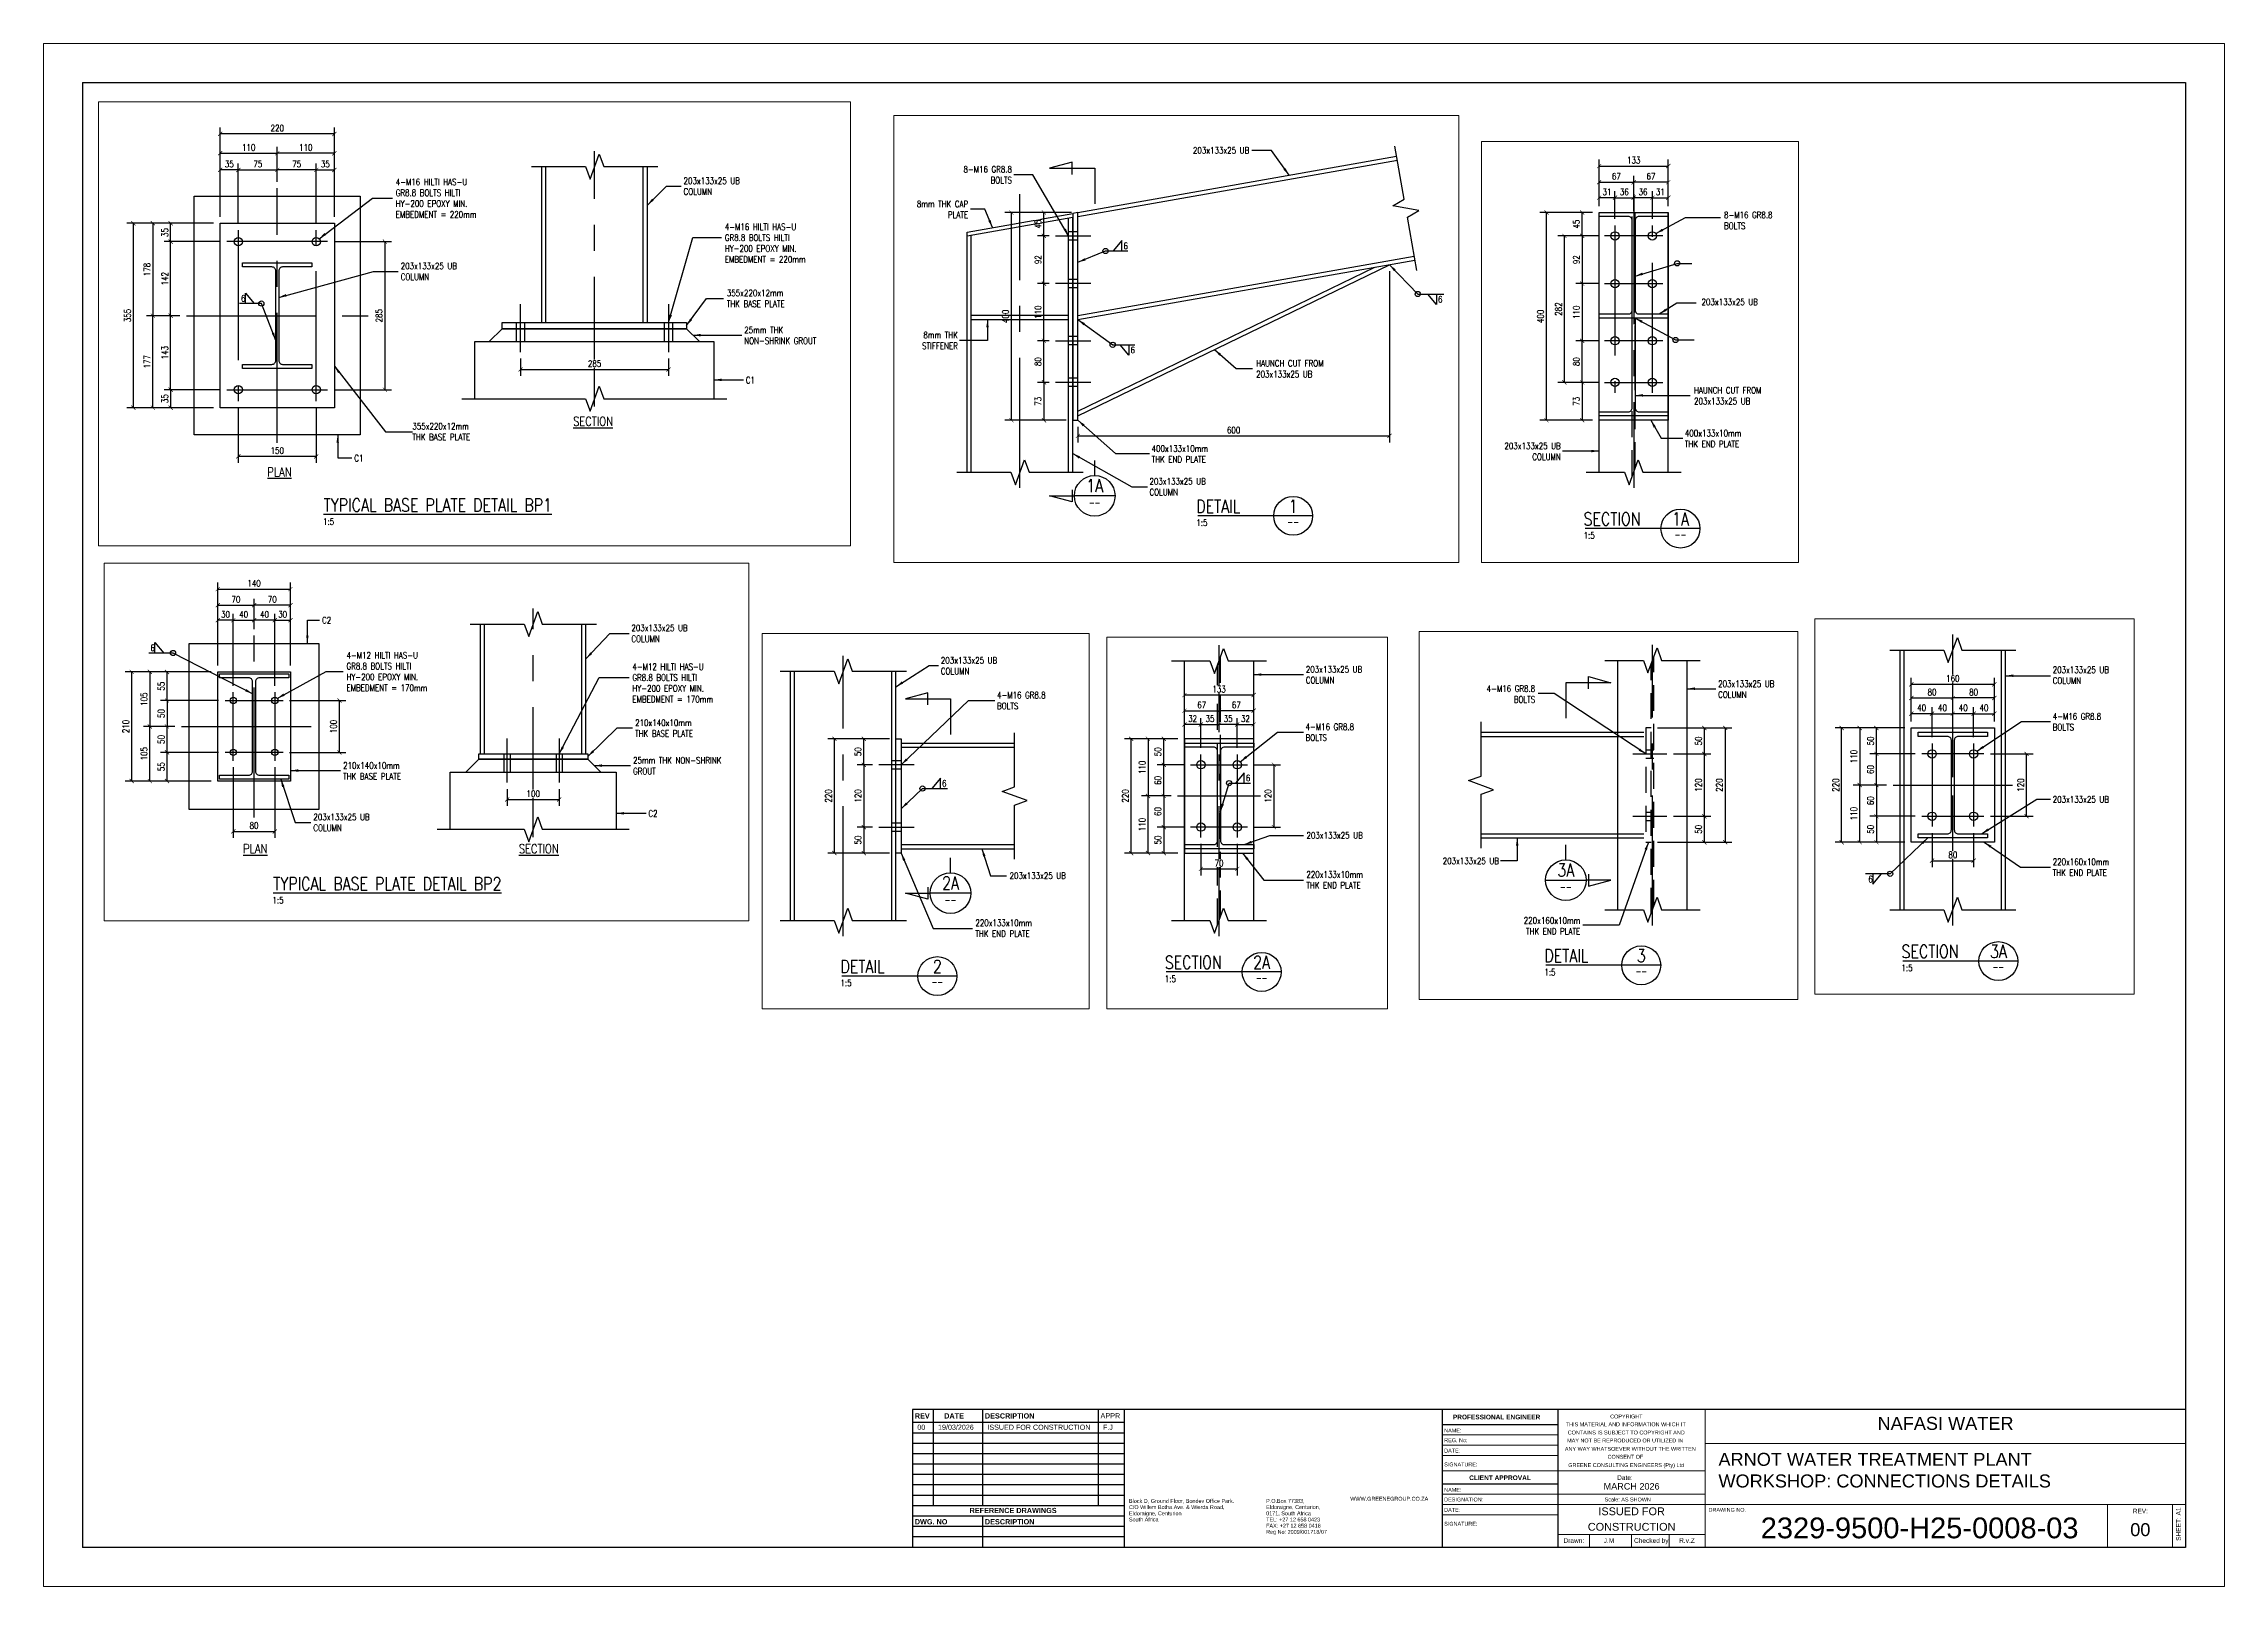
# Paper-space layout '2329-9500-H25-0008-03' of a CAD drawing. Header units: metres, sheet in millimetres. Extents: x 1 to 841, y 0 to 594.
# The model-space entities are those that its viewports show. They can reach past a viewport. Long polylines and large blocks are cut down to what shows.
import ezdxf

# ---------------------------------------------------------------- set-up
doc = ezdxf.new("R2010")
doc.units = ezdxf.units.M
doc.linetypes.add('VB-cl10', pattern=[16, 10, -2, 2, -2])
doc.linetypes.add('VB-dash2', pattern=[3, 2, -1])
for name, color, linetype, lineweight in [('G-ANNO-TEXT', 231, 'Continuous', 9), ('G-ANNO-TTLB', 6, 'Continuous', 9), ('G-ANNO-TTLB-MEDM', 33, 'Continuous', 25), ('G-ANNO-TTLB-THIN', 151, 'Continuous', 9)]:
    doc.layers.add(name, color=color, linetype=linetype, lineweight=lineweight)
for name, color, linetype in [('GCE0003_SC_Plan L0 - 0.35', 3, 'Continuous'), ('GCE0005_SC_Plan L0 - Hidden', 1, 'VB-dash2'), ('GCE1010_SC_Elev - 0.18', 8, 'Continuous'), ('GCE1013_SC_Elev - 0.5', 2, 'Continuous'), ('GCE1014_SC_Elev - Hidden', 1, 'VB-dash2'), ('GCE8001_GF_0.18', 8, 'Continuous'), ('GCE8004_GF_0.5', 2, 'Continuous'), ('GCE8021_GG_Gridline', 7, 'VB-cl10'), ('GCE8052_GT_0.35', 3, 'Continuous'), ('GCE8053_GT_0.5', 2, 'Continuous')]:
    doc.layers.add(name, color=color, linetype=linetype)
doc.layers.add('GCE8024_GG_Viewport', color=252, linetype='Continuous', plot=False)
doc.styles.add('1-5      h 25', font='romans.shx', dxfattribs={"width": 0.8, "height": 12.5})
doc.styles.add('1-5      h 35', font='romans.shx', dxfattribs={"width": 0.8, "height": 17.5})
doc.styles.add('Arial_10', font='arial.ttf', dxfattribs={"height": 8})
doc.styles.add('Arial_11', font='arial.ttf', dxfattribs={"height": 5})
doc.styles.add('Arial_12', font='arial.ttf', dxfattribs={"height": 2.5})
doc.styles.add('Arial_15', font='arial.ttf', dxfattribs={"width": 0.9, "height": 2})
doc.styles.add('Arial_6', font='arial.ttf', dxfattribs={"height": 1.5})
doc.styles.add('Arial_7', font='arial.ttf', dxfattribs={"height": 1.8})
doc.styles.add('Arial_8', font='arial.ttf', dxfattribs={"height": 2})
doc.styles.add('Arial_9', font='arial.ttf', dxfattribs={"height": 3})
doc.styles.add('Arial_B', font='arialbd.ttf', dxfattribs={"height": 2})
doc.styles.add('Arial_B_1', font='arialbd.ttf', dxfattribs={"height": 1.8})
doc.styles.get("Standard").update_dxf_attribs({"font": 'romans.shx', "width": 0.8})
doc.dimstyles.new('1-5', dxfattribs={"dimscale": 0, "dimtxt": 12.5, "dimasz": 8, "dimexe": 12.5, "dimexo": 12.5, "dimgap": 5, "dimtad": 1, "dimdec": 0, "dimzin": 0, "dimtxsty": '1-5      h 25', "dimblk": 'ARCHTICK', "dimcen": 0, "dimclrd": 7, "dimclre": 7, "dimclrt": 3, "dimadec": 0, "dimazin": 0, "dimtfac": 1, "dimtdec": 0, "dimtix": 1, "dimtmove": 2, "dimatfit": 0, "dimldrblk": 'NONE', "dimfxl": 1, "dimtfill": 1, "dimtolj": 1, "dimtzin": 0, "dimarcsym": 0})
doc.dimstyles.new('1-5$7', dxfattribs={"dimscale": 0, "dimtxt": 12.5, "dimasz": 15, "dimexe": 12.5, "dimexo": 12.5, "dimgap": 5, "dimtad": 1, "dimdec": 0, "dimzin": 0, "dimtxsty": '1-5      h 25', "dimblk": 'ARCHTICK', "dimcen": 0, "dimclrd": 7, "dimclre": 7, "dimclrt": 3, "dimadec": 0, "dimazin": 0, "dimtfac": 1, "dimtdec": 0, "dimtix": 1, "dimtmove": 2, "dimatfit": 0, "dimfxl": 1, "dimtfill": 1, "dimtolj": 1, "dimtzin": 0, "dimarcsym": 0})

psp = doc.layouts.new('2329-9500-H25-0008-03')

# ---------------------------------------------------------------- texts
at = {"layer": 'G-ANNO-TEXT', "color": 1, "char_height": 2, "attachment_point": 1, "style": 'Arial_15'}
for s, insert, width in [('00', (337.29, 62.62), 3.4633), ('19/03/2026', (345.29, 62.62), 15.8734), ('ISSUED FOR CONSTRUCTION', (364.3, 62.62), 39.8358), ('F.J', (408.81, 62.62), 5.6278)]:
    psp.add_mtext(s, dxfattribs=dict(at, insert=insert, width=width))
at = {"layer": 'G-ANNO-TEXT', "color": 2, "char_height": 5, "attachment_point": 1, "style": 'Arial_11'}
for s, insert, width in [('ARNOT WATER TREATMENT PLANT\\PWORKSHOP: CONNECTIONS DETAILS', (645.89, 51.76), 168.2742), ('00', (804.5, 24.69), 9.6203)]:
    psp.add_mtext(s, dxfattribs=dict(at, insert=insert, width=width))
at = {"layer": 'G-ANNO-TTLB', "color": 2}
for s, insert, char_height, width, attachment_point, style in [('\\pxqc;NAFASI WATER', (651.23, 65.61), 5, 164.2658, 1, 'Arial_11'), ('2329-9500-H25-0008-03', (662.18, 26.86), 8, 128.9365, 1, 'Arial_10'), ('CONSTRUCTION', (612.44, 24.78), 3, 49.2083, 2, 'Arial_9')]:
    psp.add_mtext(s, dxfattribs=dict(at, insert=insert, char_height=char_height, width=width, attachment_point=attachment_point, style=style))
at = {"layer": 'G-ANNO-TTLB', "color": 3, "insert": (612.44, 40.12), "char_height": 2.5, "width": 50.0492, "attachment_point": 2, "style": 'Arial_12'}
psp.add_mtext('MARCH 2026', dxfattribs=at)
at = {"layer": 'G-ANNO-TTLB', "color": 1, "char_height": 1.8, "attachment_point": 1, "style": 'Arial_7'}
for s, insert, width in [('J.M', (601.68, 18.9), 6.3333), ('R.v.Z', (630.76, 18.9), 4.0886)]:
    psp.add_mtext(s, dxfattribs=dict(at, insert=insert, width=width))

msp = doc.modelspace()

# ---------------------------------------------------------------- texts
at = {"layer": 'GCE0003_SC_Plan L0 - 0.35'}
for s, width, insert, char_height, attachment_point, style in [('203x133x25 UB', 123.947, (4228.6, 125402.6), 12.5, 3, '1-5      h 25'), ('8-M16 GR8.8 BOLTS', 107.859, (3771.7, 125366.1), 12.5, 3, '1-5      h 25'), ('8mm THK CAP PLATE', 114.47, (3687.4, 125299.4), 12.5, 3, '1-5      h 25'), ('8-M16 GR8.8 BOLTS', 107.859, (3256.7, 125278.3), 12.5, 1, '1-5      h 25'), ('6', 8.808, (3986.4, 125218.8), 12.5, 1, '1-5      h 25'), ('203x133x25 UB', 122.784, (3213.4, 125110.8), 12.5, 1, '1-5      h 25'), ('6', 8.808, (4592.2, 125115.8), 12.5, 1, '1-5      h 25'), ('8mm THK STIFFENER', 80.838, (3667.4, 125047.1), 12.5, 3, '1-5      h 25'), ('HAUNCH CUT FROM 203x133x25 UB', 150.025, (3198.9, 124940.8), 12.5, 1, '1-5      h 25'), ('203x133x25 UB COLUMN', 124.11, (2942.2, 124833.6), 12.5, 3, '1-5      h 25'), ('400x133x10mm THK END PLATE', 121.647, (3181.3, 124858.3), 12.5, 1, '1-5      h 25'), ('203x133x25 UB COLUMN', 124.11, (4036.5, 124765.4), 12.5, 1, '1-5      h 25'), ('203x133x25 UB COLUMN', 123.422, (2015.4, 123335.6), 12.5, 1, '1-5      h 25'), ('203x133x25 UB COLUMN', 123.422, (2695.9, 123352.9), 12.5, 1, '1-5      h 25'), ('203x133x25 UB COLUMN', 124.987, (5132.7, 123313.9), 12.5, 1, '1-5      h 25'), ('4-M16 GR8.8 BOLTS', 106.432, (2804.1, 123286), 12.5, 1, '1-5      h 25'), ('4-M16 GR8.8 BOLTS', 107.672, (4000.1, 123277.7), 12.5, 3, '1-5      h 25'), ('203x133x25 UB COLUMN', 124.987, (4352.5, 123287), 12.5, 1, '1-5      h 25'), ('4-M16 GR8.8 BOLTS', 106.432, (2014.8, 123225), 12.5, 1, '1-5      h 25'), ('4-M16 GR8.8 BOLTS', 107.672, (5132.7, 123224.2), 12.5, 1, '1-5      h 25'), ('6', 8.808, (2698.2, 123116), 12.5, 1, '1-5      h 25'), ('203x133x25 UB', 122.263, (5132.7, 123064.4), 12.5, 1, '1-5      h 25'), ('203x133x25 UB', 123.222, (2016.6, 123016), 12.5, 1, '1-5      h 25'), ('220x133x10mm THK END PLATE', 121.456, (2016.4, 122940.8), 12.5, 1, '1-5      h 25'), ('203x133x25 UB', 123.222, (2828.2, 122938.3), 12.5, 1, '1-5      h 25'), ('203x133x25 UB', 123.098, (3930.4, 122945.9), 12.5, 3, '1-5      h 25'), ('220x160x10mm THK END PLATE', 123.178, (5132.7, 122944.1), 12.5, 1, '1-5      h 25'), ('6', 8.808, (4777.7, 122911), 12.5, 1, '1-5      h 25'), ('220x133x10mm THK END PLATE', 121.456, (2762.4, 122847.5), 12.5, 1, '1-5      h 25'), ('220x160x10mm THK END PLATE', 123.178, (4087, 122831.3), 12.5, 3, '1-5      h 25'), ('4-M16 HILTI HAS-U GR8.8 BOLTS HILTI HY-200 EPOXY MIN. EMBEDMENT = 220mm', 178.209, (2115.4, 120603), 12.5, 1, '1-5      h 25'), ('203x133x25 UB COLUMN', 123.862, (2669.7, 120605.3), 12.5, 1, '1-5      h 25'), ('C2', 20.81, (4525.4, 120550), 12.5, 1, '1-5      h 25'), ('4-M16 HILTI HAS-U GR8.8 BOLTS HILTI HY-200 EPOXY MIN. EMBEDMENT = 220mm', 178.209, (2749.2, 120516.5), 12.5, 1, '1-5      h 25'), ('203x133x25 UB COLUMN', 123.862, (5121.1, 120535.2), 12.5, 1, '1-5      h 25'), ('6', 8.808, (4194.9, 120496.8), 12.5, 1, '1-5      h 25'), ('4-M12 HILTI HAS-U GR8.8 BOLTS HILTI HY-200 EPOXY MIN. EMBEDMENT = 170mm', 178.209, (5123, 120460.5), 12.5, 1, '1-5      h 25'), ('6', 8.808, (1817.3, 120378.8), 12.5, 1, '1-5      h 25'), ('355x220x12mm THK BASE PLATE', 129.443, (2753.1, 120389.2), 12.5, 1, '1-5      h 25'), ('210x140x10mm THK BASE PLATE', 130.332, (5128.4, 120352.7), 12.5, 1, '1-5      h 25'), ('25mm THK NON-SHRINK GROUT', 155.707, (2786.7, 120318.1), 12.5, 1, '1-5      h 25'), ('25mm THK NON-SHRINK GROUT', 194.941, (5124.3, 120280.3), 12.5, 1, '1-5      h 25'), ('C1', 20.81, (2789.7, 120221.5), 12.5, 1, '1-5      h 25'), ('203x133x25 UB COLUMN', 123.862, (4508.6, 120171.2), 12.5, 1, '1-5      h 25'), ('C2', 20.81, (5153.9, 120177.9), 12.5, 1, '1-5      h 25'), ('355x220x12mm THK BASE PLATE', 129.443, (2147.4, 120132.7), 12.5, 1, '1-5      h 25'), ('{\\LSECTION}', 85.204, (2457, 120144.6), 17.5, 1, '1-5      h 35'), ('{\\LSECTION}', 85.204, (4904.4, 120112.6), 17.5, 1, '1-5      h 35'), ('C1', 20.81, (2035.5, 120071.3), 12.5, 1, '1-5      h 25')]:
    msp.add_mtext_dynamic_manual_height_columns(s, width=width, gutter_width=62.5, heights=[0], dxfattribs=dict(at, insert=insert, char_height=char_height, attachment_point=attachment_point, style=style))
at = {"layer": 'GCE8052_GT_0.35', "char_height": 12.5}
for s, insert, width, attachment_point in [('--', (3931, 124724.2), 26.667, 2), ('1:5', (2986.2, 124661.4), 38.571, 1), ('1:5', (4126.6, 124685.8), 38.571, 1), ('--', (4313.2, 124687.3), 26.667, 2), ('--', (3172.8, 124662.9), 26.667, 2), ('--', (2714.4, 122891.4), 26.667, 2), ('--', (4059.2, 122895.5), 26.667, 2), ('1:5', (1743.7, 122739.9), 38.571, 1), ('--', (1930.2, 122741.4), 26.667, 2), ('1:5', (2502.6, 122731.8), 38.571, 1), ('--', (2689.1, 122733.4), 26.667, 2), ('1:5', (4017.8, 122731.8), 38.571, 1), ('--', (4204.4, 122733.4), 26.667, 2), ('1:5', (4841.6, 122739.9), 38.571, 1), ('--', (5028.1, 122741.4), 26.667, 2), ('1:5', (4430, 120010.9), 38.571, 1), ('1:5', (1975.3, 119949.1), 38.571, 1)]:
    msp.add_mtext(s, dxfattribs=dict(at, insert=insert, width=width, attachment_point=attachment_point))
at = {"layer": 'GCE8053_GT_0.5', "char_height": 25}
for s, insert, width, attachment_point in [('1A', (3931, 124763.3), 19.048, 2), ('SECTION', (2986.2, 124699.3), 144.048, 1), ('1A', (3172.8, 124699.3), 19.048, 2), ('DETAIL', (4126.6, 124723.7), 111.905, 1), ('1', (4313.2, 124723.7), 5.952, 2), ('3A', (4059.2, 122934.7), 19.048, 2), ('2A', (2714.4, 122930.5), 19.048, 2), ('SECTION', (1743.7, 122777.9), 144.048, 1), ('2A', (1930.2, 122777.9), 19.048, 2), ('DETAIL', (2502.6, 122769.8), 111.905, 1), ('2', (2689.1, 122769.8), 5.952, 2), ('DETAIL', (4017.8, 122769.8), 111.905, 1), ('3', (4204.4, 122769.8), 5.952, 2), ('SECTION', (4841.6, 122777.9), 144.048, 1), ('3A', (5028.1, 122777.9), 19.048, 2), ('{\\LTYPICAL BASE PLATE DETAIL BP2}', (4431.2, 120048.9), 511.984, 1), ('{\\LTYPICAL BASE PLATE DETAIL BP1}', (1976.5, 119987.1), 502.551, 1)]:
    msp.add_mtext(s, dxfattribs=dict(at, insert=insert, width=width, attachment_point=attachment_point))

# ---------------------------------------------------------------- blocks, each defined once
blk = doc.blocks.new('GREENE NEW A1 - GREENE NEW A1-692930-0281P-A1-H-001')
at = {"layer": 'G-ANNO-TTLB-MEDM', "color": 2}
for p, q in [((17.5, 578), (17.5, 14)), ((17.5, 578), (827.5, 578)), ((827.5, 578), (827.5, 14)), ((827.5, 14), (17.5, 14))]:
    blk.add_line(p, q, dxfattribs=at)
at = {"layer": 'G-ANNO-TTLB-MEDM', "color": 3}
for p, q in [((337.13, 67.04), (337.13, 14)), ((827.5, 67.04), (337.13, 67.04)), ((418.65, 62.04), (337.13, 62.04)), ((345.13, 67.04), (345.13, 30.04)), ((364.14, 67.04), (364.14, 30.04)), ((408.65, 67.04), (408.65, 30.04)), ((418.65, 67.04), (418.65, 14)), ((541.14, 67.04), (541.14, 14)), ((541.14, 61.33), (585.81, 61.33)), ((585.81, 67.04), (585.81, 14)), ((541.14, 38.5), (585.81, 38.5)), ((418.65, 30.04), (337.13, 30.04)), ((418.65, 26.04), (337.13, 26.04)), ((364.14, 26.04), (364.14, 14))]:
    blk.add_line(p, q, dxfattribs=at)
at = {"layer": 'G-ANNO-TTLB-MEDM', "color": 1}
for p, q in [((418.65, 58.04), (337.13, 58.04)), ((418.65, 54.04), (337.13, 54.04)), ((418.65, 50.04), (337.13, 50.04)), ((418.65, 46.04), (337.13, 46.04)), ((418.65, 42.04), (337.13, 42.04)), ((418.65, 38.04), (337.13, 38.04)), ((418.65, 34.04), (337.13, 34.04)), ((418.65, 22.04), (337.13, 22.04)), ((418.65, 18.04), (337.13, 18.04))]:
    blk.add_line(p, q, dxfattribs=at)
at = {"layer": 'G-ANNO-TTLB-THIN', "color": 2}
for p, q in [((2.5, 593), (2.5, -1)), ((842.5, 593), (2.5, 593)), ((842.5, -1), (842.5, 593)), ((2.5, -1), (842.5, -1))]:
    blk.add_line(p, q, dxfattribs=at)
at = {"layer": 'G-ANNO-TTLB-THIN', "color": 3}
for p, q in [((642.53, 14), (642.53, 67.04)), ((642.53, 54), (827.5, 54)), ((541.14, 43.5), (585.81, 43.5)), ((585.81, 43.5), (642.53, 43.5)), ((585.81, 34.5), (642.53, 34.5)), ((585.81, 30.5), (642.53, 30.5)), ((642.53, 30.5), (827.5, 30.5)), ((797.5, 30.5), (797.5, 14)), ((585.81, 19), (642.53, 19)), ((597.95, 19), (597.95, 14)), ((614.17, 19), (614.17, 14)), ((628.67, 19), (628.67, 14))]:
    blk.add_line(p, q, dxfattribs=at)
at = {"layer": 'G-ANNO-TTLB-THIN', "color": 1}
for p, q in [((541.14, 57.33), (585.81, 57.33)), ((541.14, 53.33), (585.81, 53.33)), ((541.14, 49.33), (585.81, 49.33)), ((541.14, 34.5), (585.81, 34.5)), ((541.14, 30.5), (585.81, 30.5)), ((541.14, 26.5), (585.81, 26.5)), ((822.5, 30.5), (822.5, 14))]:
    blk.add_line(p, q, dxfattribs=at)
at = {"layer": 'G-ANNO-TTLB', "color": 3, "attachment_point": 1}
for s, insert, char_height, width, style in [('REV', (338.06, 65.63), 2, 7.135, 'Arial_B'), ('DATE', (349.4, 65.63), 2, 9.4599, 'Arial_B'), ('DESCRIPTION', (365.07, 65.63), 2, 23.6498, 'Arial_B'), ('APPR', (409.59, 65.69), 2, 9.4599, 'Arial_8'), ('PROFESSIONAL ENGINEER', (545.32, 65.1), 1.8, 39.924, 'Arial_B_1'), ('THIS MATERIAL AND INFORMATION WHICH IT', (588.84, 62.14), 1.5, 56.519, 'Arial_6'), ('CONTAINS IS SUBJECT TO COPYRIGHT AND', (589.57, 58.99), 1.5, 54.7553, 'Arial_6'), ('COPYRIGHT', (605.91, 65.16), 1.5, 15.1519, 'Arial_6'), ('ANY WAY WHATSOEVER WITHOUT THE WRITTEN', (588.47, 52.69), 1.5, 61.7299, 'Arial_6'), ('MAY NOT BE REPRODUCED OR UTILIZED IN', (589.34, 55.92), 1.5, 54.5148, 'Arial_6'), ('GREENE CONSULTING ENGINEERS (Pty) Ltd', (589.77, 46.44), 1.5, 54.2742, 'Arial_6'), ('CONSENT OF', (604.92, 49.65), 1.5, 16.7553, 'Arial_6'), ('CLIENT APPROVAL', (551.61, 41.71), 1.8, 28.2194, 'Arial_B_1'), ('REFERENCE DRAWINGS', (359.17, 29.22), 2, 41.2869, 'Arial_B'), ('DWG. NO', (338.06, 24.88), 2, 15.3122, 'Arial_B'), ('DESCRIPTION', (365.07, 24.88), 2, 23.6498, 'Arial_B')]:
    blk.add_mtext(s, dxfattribs=dict(at, insert=insert, char_height=char_height, width=width, style=style))
at = {"layer": 'G-ANNO-TTLB', "color": 1, "attachment_point": 1}
for s, insert, char_height, width, style in [('NAME:', (541.98, 59.76), 1.5, 8.097, 'Arial_6'), ('REG. No:', (541.98, 56.02), 1.5, 10.903, 'Arial_6'), ('DATE:', (541.98, 52.01), 1.5, 7.4557, 'Arial_6'), ('SIGNATURE:', (541.98, 46.69), 1.5, 15.5527, 'Arial_6'), ('NAME:', (541.98, 36.92), 1.5, 8.097, 'Arial_6'), ('Date:', (608.59, 41.78), 1.8, 6.9747, 'Arial_7'), ('South Africa', (420.55, 25.49), 1.5, 13.9494, 'Arial_6'), ('C/O Willem Botha Ave. & Wierda Road, ', (420.55, 30.25), 1.5, 45.3755, 'Arial_6'), ('Block D, Ground Floor, Bondev Office Park. ', (420.55, 32.63), 1.5, 49.9451, 'Arial_6'), ('Eldoraigne, Centurion ', (420.55, 27.87), 1.5, 25.173, 'Arial_6'), ('TEL: +27 12 658 0423', (473.39, 25.49), 1.5, 25.654, 'Arial_6'), ('0171, South Africa', (473.39, 27.87), 1.5, 21.1645, 'Arial_6'), ('P.O.Box 77383,', (473.39, 32.63), 1.5, 17.9578, 'Arial_6'), ('Eldoraigne, Centurion,', (473.39, 30.25), 1.5, 25.173, 'Arial_6'), ('WWW.GREENEGROUP.CO.ZA', (505.8, 33.49), 1.5, 37.1181, 'Arial_6'), ('DESIGNATION:', (541.98, 33.19), 1.5, 18.2785, 'Arial_6'), ('DATE:', (541.98, 29.18), 1.5, 7.4557, 'Arial_6'), ('Scale: AS SHOWN', (603.78, 33.19), 1.5, 21.7257, 'Arial_6'), ('DRAWING NO.', (643.8, 29.21), 1.5, 17.7975, 'Arial_6'), ('REV:', (807.19, 28.91), 1.8, 6.9747, 'Arial_7'), ('FAX: +27 12 658 0416', (473.39, 23.11), 1.5, 25.9747, 'Arial_6'), ('Reg No: 2009/001718/07 ', (473.39, 20.73), 1.5, 29.4219, 'Arial_6'), ('SIGNATURE:', (541.98, 23.85), 1.5, 15.5527, 'Arial_6'), ('Drawn: ', (587.92, 17.55), 1.8, 9.7004, 'Arial_7'), ('Checked by', (615.13, 17.55), 1.8, 15.6329, 'Arial_7')]:
    blk.add_mtext(s, dxfattribs=dict(at, insert=insert, char_height=char_height, width=width, style=style))
at = {"layer": 'G-ANNO-TTLB', "color": 2, "insert": (614.17, 29.39), "char_height": 3, "width": 26.1404, "attachment_point": 2, "style": 'Arial_9'}
blk.add_mtext('ISSUED FOR', dxfattribs=at)
at = {"layer": 'G-ANNO-TTLB', "color": 1, "insert": (823.9, 16.53), "char_height": 1.8, "width": 15.3122, "attachment_point": 1, "rotation": 90, "style": 'Arial_7'}
blk.add_mtext('SHEET: A1', dxfattribs=at)
blk = doc.blocks.new('_ArchTick')
at = {"color": 0, "linetype": 'ByBlock', "const_width": 0.15}
blk.add_lwpolyline([(-0.5, -0.5), (0.5, 0.5)], dxfattribs=at)
blk = doc.blocks.new('*D18')
at = {"layer": 'Defpoints', "color": 0, "transparency": 16777216}
for p in [(2576.6, 123145.7), (2547.5, 123025.7), (2576.6, 123025.7)]:
    blk.add_point(p, dxfattribs=at)
at = {"layer": 'GCE0003_SC_Plan L0 - 0.35', "color": 7, "lineweight": -2, "transparency": 16777216}
for p, q in [((2564.1, 123145.7), (2535, 123145.7)), ((2547.5, 123145.7), (2547.5, 123025.7)), ((2564.1, 123025.7), (2535, 123025.7))]:
    blk.add_line(p, q, dxfattribs=at)
at = {"layer": 'GCE0003_SC_Plan L0 - 0.35', "color": 7, "lineweight": -2, "transparency": 16777216, "xscale": 8, "yscale": 8, "zscale": 8}
for p, rotation in [((2547.5, 123145.7), 90), ((2547.5, 123025.7), 270)]:
    blk.add_blockref('_ArchTick', p, dxfattribs=dict(at, rotation=rotation))
at = {"layer": 'GCE0003_SC_Plan L0 - 0.35', "color": 3, "transparency": 16777216, "insert": (2536.3, 123085.7), "char_height": 12.5, "attachment_point": 5, "rotation": 90, "style": '1-5      h 25', "bg_fill": 3, "box_fill_scale": 1.1, "bg_fill_color": 256, "bg_fill_true_color": 13158600, "bg_fill_transparency": 0}
blk.add_mtext('\\A1;120', dxfattribs=at)
blk = doc.blocks.new('_None')
blk = doc.blocks.new('*D19')
at = {"layer": 'Defpoints', "color": 0, "transparency": 16777216}
for p in [(2609.4, 123195.7), (2576.6, 123145.7)]:
    blk.add_point(p, dxfattribs=at)
at = {"layer": 'GCE0003_SC_Plan L0 - 0.35', "color": 7, "lineweight": -2, "transparency": 16777216}
for p, q in [((2596.9, 123195.7), (2535, 123195.7)), ((2547.5, 123145.7), (2547.5, 123195.7)), ((2564.1, 123145.7), (2535, 123145.7))]:
    blk.add_line(p, q, dxfattribs=at)
at = {"layer": 'GCE0003_SC_Plan L0 - 0.35', "color": 7, "lineweight": -2, "transparency": 16777216, "xscale": 8, "yscale": 8, "zscale": 8}
for p, rotation in [((2547.5, 123195.7), 90), ((2547.5, 123145.7), 270)]:
    blk.add_blockref('_ArchTick', p, dxfattribs=dict(at, rotation=rotation))
at = {"layer": 'GCE0003_SC_Plan L0 - 0.35', "color": 3, "transparency": 16777216, "insert": (2536.3, 123170.7), "char_height": 12.5, "attachment_point": 5, "rotation": 90, "style": '1-5      h 25', "bg_fill": 3, "box_fill_scale": 1.1, "bg_fill_color": 256, "bg_fill_true_color": 13158600, "bg_fill_transparency": 0}
blk.add_mtext('\\A1;50', dxfattribs=at)
at = {"layer": 'Defpoints', "color": 0, "transparency": 16777216}
blk.add_point((2547.5, 123195.7), dxfattribs=at)
blk = doc.blocks.new('*D20')
at = {"layer": 'Defpoints', "color": 0, "transparency": 16777216}
for p in [(2576.6, 123025.7), (2609.4, 122975.7)]:
    blk.add_point(p, dxfattribs=at)
at = {"layer": 'GCE0003_SC_Plan L0 - 0.35', "color": 7, "lineweight": -2, "transparency": 16777216}
for p, q in [((2564.1, 123025.7), (2535, 123025.7)), ((2547.5, 123025.7), (2547.5, 122975.7)), ((2596.9, 122975.7), (2535, 122975.7))]:
    blk.add_line(p, q, dxfattribs=at)
at = {"layer": 'GCE0003_SC_Plan L0 - 0.35', "color": 7, "lineweight": -2, "transparency": 16777216, "xscale": 8, "yscale": 8, "zscale": 8}
for p, rotation in [((2547.5, 123025.7), 90), ((2547.5, 122975.7), 270)]:
    blk.add_blockref('_ArchTick', p, dxfattribs=dict(at, rotation=rotation))
at = {"layer": 'GCE0003_SC_Plan L0 - 0.35', "color": 3, "transparency": 16777216, "insert": (2536.3, 123000.7), "char_height": 12.5, "attachment_point": 5, "rotation": 90, "style": '1-5      h 25', "bg_fill": 3, "box_fill_scale": 1.1, "bg_fill_color": 256, "bg_fill_true_color": 13158600, "bg_fill_transparency": 0}
blk.add_mtext('\\A1;50', dxfattribs=at)
at = {"layer": 'Defpoints', "color": 0, "transparency": 16777216}
blk.add_point((2547.5, 122975.7), dxfattribs=at)
blk = doc.blocks.new('*D21')
at = {"layer": 'Defpoints', "color": 0, "transparency": 16777216}
for p in [(2490.8, 123195.7), (2609.4, 123195.7), (2609.4, 122975.7)]:
    blk.add_point(p, dxfattribs=at)
at = {"layer": 'GCE0003_SC_Plan L0 - 0.35', "color": 7, "lineweight": -2, "transparency": 16777216}
for p, q in [((2596.9, 123195.7), (2478.3, 123195.7)), ((2490.8, 122975.7), (2490.8, 123195.7)), ((2596.9, 122975.7), (2478.3, 122975.7))]:
    blk.add_line(p, q, dxfattribs=at)
at = {"layer": 'GCE0003_SC_Plan L0 - 0.35', "color": 7, "lineweight": -2, "transparency": 16777216, "xscale": 8, "yscale": 8, "zscale": 8}
for p, rotation in [((2490.8, 123195.7), 90), ((2490.8, 122975.7), 270)]:
    blk.add_blockref('_ArchTick', p, dxfattribs=dict(at, rotation=rotation))
at = {"layer": 'GCE0003_SC_Plan L0 - 0.35', "color": 3, "transparency": 16777216, "insert": (2479.6, 123085.7), "char_height": 12.5, "attachment_point": 5, "rotation": 90, "style": '1-5      h 25', "bg_fill": 3, "box_fill_scale": 1.1, "bg_fill_color": 256, "bg_fill_true_color": 13158600, "bg_fill_transparency": 0}
blk.add_mtext('\\A1;220', dxfattribs=at)
blk = doc.blocks.new('*D22')
at = {"layer": 'Defpoints', "color": 0, "transparency": 16777216}
for p in [(1793.2, 123145.7), (1768.2, 123085.7)]:
    blk.add_point(p, dxfattribs=at)
at = {"layer": 'GCE0003_SC_Plan L0 - 0.35', "color": 7, "lineweight": -2, "transparency": 16777216}
for p, q in [((1780.7, 123145.7), (1729.3, 123145.7)), ((1741.8, 123085.7), (1741.8, 123145.7)), ((1755.7, 123085.7), (1729.3, 123085.7))]:
    blk.add_line(p, q, dxfattribs=at)
at = {"layer": 'GCE0003_SC_Plan L0 - 0.35', "color": 7, "lineweight": -2, "transparency": 16777216, "xscale": 8, "yscale": 8, "zscale": 8}
for p, rotation in [((1741.8, 123145.7), 90), ((1741.8, 123085.7), 270)]:
    blk.add_blockref('_ArchTick', p, dxfattribs=dict(at, rotation=rotation))
at = {"layer": 'GCE0003_SC_Plan L0 - 0.35', "color": 3, "transparency": 16777216, "insert": (1730.5, 123115.7), "char_height": 12.5, "attachment_point": 5, "rotation": 90, "style": '1-5      h 25', "bg_fill": 3, "box_fill_scale": 1.1, "bg_fill_color": 256, "bg_fill_true_color": 13158600, "bg_fill_transparency": 0}
blk.add_mtext('\\A1;60', dxfattribs=at)
at = {"layer": 'Defpoints', "color": 0, "transparency": 16777216}
blk.add_point((1741.8, 123145.7), dxfattribs=at)
blk = doc.blocks.new('*D23')
at = {"layer": 'Defpoints', "color": 0, "transparency": 16777216}
for p in [(1781.5, 123195.7), (1793.2, 123145.7)]:
    blk.add_point(p, dxfattribs=at)
at = {"layer": 'GCE0003_SC_Plan L0 - 0.35', "color": 7, "lineweight": -2, "transparency": 16777216}
for p, q in [((1769, 123195.7), (1729.3, 123195.7)), ((1741.8, 123145.7), (1741.8, 123195.7)), ((1780.7, 123145.7), (1729.3, 123145.7))]:
    blk.add_line(p, q, dxfattribs=at)
at = {"layer": 'GCE0003_SC_Plan L0 - 0.35', "color": 7, "lineweight": -2, "transparency": 16777216, "xscale": 8, "yscale": 8, "zscale": 8}
for p, rotation in [((1741.8, 123195.7), 90), ((1741.8, 123145.7), 270)]:
    blk.add_blockref('_ArchTick', p, dxfattribs=dict(at, rotation=rotation))
at = {"layer": 'GCE0003_SC_Plan L0 - 0.35', "color": 3, "transparency": 16777216, "insert": (1730.5, 123170.7), "char_height": 12.5, "attachment_point": 5, "rotation": 90, "style": '1-5      h 25', "bg_fill": 3, "box_fill_scale": 1.1, "bg_fill_color": 256, "bg_fill_true_color": 13158600, "bg_fill_transparency": 0}
blk.add_mtext('\\A1;50', dxfattribs=at)
at = {"layer": 'Defpoints', "color": 0, "transparency": 16777216}
blk.add_point((1741.8, 123195.7), dxfattribs=at)
blk = doc.blocks.new('*D24')
at = {"layer": 'Defpoints', "color": 0, "transparency": 16777216}
for p in [(1768.2, 123085.7), (1793.2, 123025.7)]:
    blk.add_point(p, dxfattribs=at)
at = {"layer": 'GCE0003_SC_Plan L0 - 0.35', "color": 7, "lineweight": -2, "transparency": 16777216}
for p, q in [((1755.7, 123085.7), (1729.3, 123085.7)), ((1741.8, 123085.7), (1741.8, 123025.7)), ((1780.7, 123025.7), (1729.3, 123025.7))]:
    blk.add_line(p, q, dxfattribs=at)
at = {"layer": 'GCE0003_SC_Plan L0 - 0.35', "color": 7, "lineweight": -2, "transparency": 16777216, "xscale": 8, "yscale": 8, "zscale": 8}
for p, rotation in [((1741.8, 123085.7), 90), ((1741.8, 123025.7), 270)]:
    blk.add_blockref('_ArchTick', p, dxfattribs=dict(at, rotation=rotation))
at = {"layer": 'GCE0003_SC_Plan L0 - 0.35', "color": 3, "transparency": 16777216, "insert": (1730.5, 123055.7), "char_height": 12.5, "attachment_point": 5, "rotation": 90, "style": '1-5      h 25', "bg_fill": 3, "box_fill_scale": 1.1, "bg_fill_color": 256, "bg_fill_true_color": 13158600, "bg_fill_transparency": 0}
blk.add_mtext('\\A1;60', dxfattribs=at)
at = {"layer": 'Defpoints', "color": 0, "transparency": 16777216}
blk.add_point((1741.8, 123025.7), dxfattribs=at)
blk = doc.blocks.new('*D25')
at = {"layer": 'Defpoints', "color": 0, "transparency": 16777216}
for p in [(1793.2, 123025.7), (1781.5, 122975.7)]:
    blk.add_point(p, dxfattribs=at)
at = {"layer": 'GCE0003_SC_Plan L0 - 0.35', "color": 7, "lineweight": -2, "transparency": 16777216}
for p, q in [((1780.7, 123025.7), (1729.3, 123025.7)), ((1741.8, 123025.7), (1741.8, 122975.7)), ((1769, 122975.7), (1729.3, 122975.7))]:
    blk.add_line(p, q, dxfattribs=at)
at = {"layer": 'GCE0003_SC_Plan L0 - 0.35', "color": 7, "lineweight": -2, "transparency": 16777216, "xscale": 8, "yscale": 8, "zscale": 8}
for p, rotation in [((1741.8, 123025.7), 90), ((1741.8, 122975.7), 270)]:
    blk.add_blockref('_ArchTick', p, dxfattribs=dict(at, rotation=rotation))
at = {"layer": 'GCE0003_SC_Plan L0 - 0.35', "color": 3, "transparency": 16777216, "insert": (1730.5, 123000.7), "char_height": 12.5, "attachment_point": 5, "rotation": 90, "style": '1-5      h 25', "bg_fill": 3, "box_fill_scale": 1.1, "bg_fill_color": 256, "bg_fill_true_color": 13158600, "bg_fill_transparency": 0}
blk.add_mtext('\\A1;50', dxfattribs=at)
at = {"layer": 'Defpoints', "color": 0, "transparency": 16777216}
blk.add_point((1741.8, 122975.7), dxfattribs=at)
blk = doc.blocks.new('*D26')
at = {"layer": 'Defpoints', "color": 0, "transparency": 16777216}
for p in [(1711.4, 123085.7), (1768.2, 123085.7), (1781.5, 122975.7)]:
    blk.add_point(p, dxfattribs=at)
at = {"layer": 'GCE0003_SC_Plan L0 - 0.35', "color": 7, "lineweight": -2, "transparency": 16777216}
for p, q in [((1755.7, 123085.7), (1698.9, 123085.7)), ((1711.4, 122975.7), (1711.4, 123085.7)), ((1769, 122975.7), (1698.9, 122975.7))]:
    blk.add_line(p, q, dxfattribs=at)
at = {"layer": 'GCE0003_SC_Plan L0 - 0.35', "color": 7, "lineweight": -2, "transparency": 16777216, "xscale": 8, "yscale": 8, "zscale": 8}
for p, rotation in [((1711.4, 123085.7), 90), ((1711.4, 122975.7), 270)]:
    blk.add_blockref('_ArchTick', p, dxfattribs=dict(at, rotation=rotation))
at = {"layer": 'GCE0003_SC_Plan L0 - 0.35', "color": 3, "transparency": 16777216, "insert": (1700.2, 123030.7), "char_height": 12.5, "attachment_point": 5, "rotation": 90, "style": '1-5      h 25', "bg_fill": 3, "box_fill_scale": 1.1, "bg_fill_color": 256, "bg_fill_true_color": 13158600, "bg_fill_transparency": 0}
blk.add_mtext('\\A1;110', dxfattribs=at)
blk = doc.blocks.new('*D27')
at = {"layer": 'Defpoints', "color": 0, "transparency": 16777216}
for p in [(1678.9, 123195.7), (1781.5, 123195.7), (1781.5, 122975.7)]:
    blk.add_point(p, dxfattribs=at)
at = {"layer": 'GCE0003_SC_Plan L0 - 0.35', "color": 7, "lineweight": -2, "transparency": 16777216}
for p, q in [((1769, 123195.7), (1666.4, 123195.7)), ((1678.9, 122975.7), (1678.9, 123195.7)), ((1769, 122975.7), (1666.4, 122975.7))]:
    blk.add_line(p, q, dxfattribs=at)
at = {"layer": 'GCE0003_SC_Plan L0 - 0.35', "color": 7, "lineweight": -2, "transparency": 16777216, "xscale": 8, "yscale": 8, "zscale": 8}
for p, rotation in [((1678.9, 123195.7), 90), ((1678.9, 122975.7), 270)]:
    blk.add_blockref('_ArchTick', p, dxfattribs=dict(at, rotation=rotation))
at = {"layer": 'GCE0003_SC_Plan L0 - 0.35', "color": 3, "transparency": 16777216, "insert": (1667.7, 123085.7), "char_height": 12.5, "attachment_point": 5, "rotation": 90, "style": '1-5      h 25', "bg_fill": 3, "box_fill_scale": 1.1, "bg_fill_color": 256, "bg_fill_true_color": 13158600, "bg_fill_transparency": 0}
blk.add_mtext('\\A1;220', dxfattribs=at)
blk = doc.blocks.new('*D28')
at = {"layer": 'Defpoints', "color": 0, "transparency": 16777216}
for p in [(1781.5, 123195.7), (1711.4, 123085.7), (1768.2, 123085.7)]:
    blk.add_point(p, dxfattribs=at)
at = {"layer": 'GCE0003_SC_Plan L0 - 0.35', "color": 7, "lineweight": -2, "transparency": 16777216}
for p, q in [((1769, 123195.7), (1698.9, 123195.7)), ((1711.4, 123195.7), (1711.4, 123085.7)), ((1755.7, 123085.7), (1698.9, 123085.7))]:
    blk.add_line(p, q, dxfattribs=at)
at = {"layer": 'GCE0003_SC_Plan L0 - 0.35', "color": 7, "lineweight": -2, "transparency": 16777216, "xscale": 8, "yscale": 8, "zscale": 8}
for p, rotation in [((1711.4, 123195.7), 90), ((1711.4, 123085.7), 270)]:
    blk.add_blockref('_ArchTick', p, dxfattribs=dict(at, rotation=rotation))
at = {"layer": 'GCE0003_SC_Plan L0 - 0.35', "color": 3, "transparency": 16777216, "insert": (1700.2, 123140.7), "char_height": 12.5, "attachment_point": 5, "rotation": 90, "style": '1-5      h 25', "bg_fill": 3, "box_fill_scale": 1.1, "bg_fill_color": 256, "bg_fill_true_color": 13158600, "bg_fill_transparency": 0}
blk.add_mtext('\\A1;110', dxfattribs=at)
blk = doc.blocks.new('*D29')
at = {"layer": 'Defpoints', "color": 0, "transparency": 16777216}
for p in [(1903.2, 123145.7), (1903.2, 123025.7), (1953.8, 123025.7)]:
    blk.add_point(p, dxfattribs=at)
at = {"layer": 'GCE0003_SC_Plan L0 - 0.35', "color": 7, "lineweight": -2, "transparency": 16777216}
for p, q in [((1915.7, 123145.7), (1966.3, 123145.7)), ((1953.8, 123145.7), (1953.8, 123025.7)), ((1915.7, 123025.7), (1966.3, 123025.7))]:
    blk.add_line(p, q, dxfattribs=at)
at = {"layer": 'GCE0003_SC_Plan L0 - 0.35', "color": 7, "lineweight": -2, "transparency": 16777216, "xscale": 8, "yscale": 8, "zscale": 8}
for p, rotation in [((1953.8, 123145.7), 90), ((1953.8, 123025.7), 270)]:
    blk.add_blockref('_ArchTick', p, dxfattribs=dict(at, rotation=rotation))
at = {"layer": 'GCE0003_SC_Plan L0 - 0.35', "color": 3, "transparency": 16777216, "insert": (1942.5, 123085.7), "char_height": 12.5, "attachment_point": 5, "rotation": 90, "style": '1-5      h 25', "bg_fill": 3, "box_fill_scale": 1.1, "bg_fill_color": 256, "bg_fill_true_color": 13158600, "bg_fill_transparency": 0}
blk.add_mtext('\\A1;120', dxfattribs=at)
blk = doc.blocks.new('*D30')
at = {"layer": 'Defpoints', "color": 0, "transparency": 16777216}
for p in [(1848.2, 123195.7), (1813.2, 123165.7)]:
    blk.add_point(p, dxfattribs=at)
at = {"layer": 'GCE0003_SC_Plan L0 - 0.35', "color": 7, "lineweight": -2, "transparency": 16777216}
for p, q in [((1813.2, 123178.2), (1813.2, 123235.7)), ((1848.2, 123208.2), (1848.2, 123235.7)), ((1813.2, 123223.2), (1848.2, 123223.2))]:
    blk.add_line(p, q, dxfattribs=at)
at = {"layer": 'GCE0003_SC_Plan L0 - 0.35', "color": 7, "lineweight": -2, "transparency": 16777216, "xscale": 8, "yscale": 8, "zscale": 8, "rotation": 180}
blk.add_blockref('_ArchTick', (1813.2, 123223.2), dxfattribs=at)
at = {"layer": 'GCE0003_SC_Plan L0 - 0.35', "color": 7, "lineweight": -2, "transparency": 16777216, "xscale": 8, "yscale": 8, "zscale": 8}
blk.add_blockref('_ArchTick', (1848.2, 123223.2), dxfattribs=at)
at = {"layer": 'GCE0003_SC_Plan L0 - 0.35', "color": 3, "transparency": 16777216, "insert": (1830.7, 123234.4), "char_height": 12.5, "attachment_point": 5, "style": '1-5      h 25', "bg_fill": 3, "box_fill_scale": 1.1, "bg_fill_color": 256, "bg_fill_true_color": 13158600, "bg_fill_transparency": 0}
blk.add_mtext('\\A1;35', dxfattribs=at)
at = {"layer": 'Defpoints', "color": 0, "transparency": 16777216}
blk.add_point((1848.2, 123223.2), dxfattribs=at)
blk = doc.blocks.new('*D31')
at = {"layer": 'Defpoints', "color": 0, "transparency": 16777216}
for p in [(1781.5, 123195.7), (1813.2, 123165.7)]:
    blk.add_point(p, dxfattribs=at)
at = {"layer": 'GCE0003_SC_Plan L0 - 0.35', "color": 7, "lineweight": -2, "transparency": 16777216}
for p, q in [((1781.5, 123208.2), (1781.5, 123235.7)), ((1813.2, 123178.2), (1813.2, 123235.7)), ((1813.2, 123223.2), (1781.5, 123223.2))]:
    blk.add_line(p, q, dxfattribs=at)
at = {"layer": 'GCE0003_SC_Plan L0 - 0.35', "color": 7, "lineweight": -2, "transparency": 16777216, "xscale": 8, "yscale": 8, "zscale": 8, "rotation": 180}
blk.add_blockref('_ArchTick', (1781.5, 123223.2), dxfattribs=at)
at = {"layer": 'GCE0003_SC_Plan L0 - 0.35', "color": 7, "lineweight": -2, "transparency": 16777216, "xscale": 8, "yscale": 8, "zscale": 8}
blk.add_blockref('_ArchTick', (1813.2, 123223.2), dxfattribs=at)
at = {"layer": 'GCE0003_SC_Plan L0 - 0.35', "color": 3, "transparency": 16777216, "insert": (1797.3, 123234.4), "char_height": 12.5, "attachment_point": 5, "style": '1-5      h 25', "bg_fill": 3, "box_fill_scale": 1.1, "bg_fill_color": 256, "bg_fill_true_color": 13158600, "bg_fill_transparency": 0}
blk.add_mtext('\\A1;32', dxfattribs=at)
at = {"layer": 'Defpoints', "color": 0, "transparency": 16777216}
blk.add_point((1781.5, 123223.2), dxfattribs=at)
blk = doc.blocks.new('*D32')
at = {"layer": 'Defpoints', "color": 0, "transparency": 16777216}
for p in [(1848.2, 123249.7), (1781.5, 123195.7), (1848.2, 123195.7)]:
    blk.add_point(p, dxfattribs=at)
at = {"layer": 'GCE0003_SC_Plan L0 - 0.35', "color": 7, "lineweight": -2, "transparency": 16777216}
for p, q in [((1781.5, 123208.2), (1781.5, 123262.2)), ((1781.5, 123249.7), (1848.2, 123249.7)), ((1848.2, 123208.2), (1848.2, 123262.2))]:
    blk.add_line(p, q, dxfattribs=at)
at = {"layer": 'GCE0003_SC_Plan L0 - 0.35', "color": 7, "lineweight": -2, "transparency": 16777216, "xscale": 8, "yscale": 8, "zscale": 8, "rotation": 180}
blk.add_blockref('_ArchTick', (1781.5, 123249.7), dxfattribs=at)
at = {"layer": 'GCE0003_SC_Plan L0 - 0.35', "color": 7, "lineweight": -2, "transparency": 16777216, "xscale": 8, "yscale": 8, "zscale": 8}
blk.add_blockref('_ArchTick', (1848.2, 123249.7), dxfattribs=at)
at = {"layer": 'GCE0003_SC_Plan L0 - 0.35', "color": 3, "transparency": 16777216, "insert": (1814.8, 123260.9), "char_height": 12.5, "attachment_point": 5, "style": '1-5      h 25', "bg_fill": 3, "box_fill_scale": 1.1, "bg_fill_color": 256, "bg_fill_true_color": 13158600, "bg_fill_transparency": 0}
blk.add_mtext('\\A1;67', dxfattribs=at)
blk = doc.blocks.new('*D33')
at = {"layer": 'Defpoints', "color": 0, "transparency": 16777216}
for p in [(1848.2, 123195.7), (1883.2, 123165.7)]:
    blk.add_point(p, dxfattribs=at)
at = {"layer": 'GCE0003_SC_Plan L0 - 0.35', "color": 7, "lineweight": -2, "transparency": 16777216}
for p, q in [((1848.2, 123208.2), (1848.2, 123235.7)), ((1883.2, 123178.2), (1883.2, 123235.7)), ((1883.2, 123223.2), (1848.2, 123223.2))]:
    blk.add_line(p, q, dxfattribs=at)
at = {"layer": 'GCE0003_SC_Plan L0 - 0.35', "color": 7, "lineweight": -2, "transparency": 16777216, "xscale": 8, "yscale": 8, "zscale": 8, "rotation": 180}
blk.add_blockref('_ArchTick', (1848.2, 123223.2), dxfattribs=at)
at = {"layer": 'GCE0003_SC_Plan L0 - 0.35', "color": 7, "lineweight": -2, "transparency": 16777216, "xscale": 8, "yscale": 8, "zscale": 8}
blk.add_blockref('_ArchTick', (1883.2, 123223.2), dxfattribs=at)
at = {"layer": 'GCE0003_SC_Plan L0 - 0.35', "color": 3, "transparency": 16777216, "insert": (1865.7, 123234.4), "char_height": 12.5, "attachment_point": 5, "style": '1-5      h 25', "bg_fill": 3, "box_fill_scale": 1.1, "bg_fill_color": 256, "bg_fill_true_color": 13158600, "bg_fill_transparency": 0}
blk.add_mtext('\\A1;35', dxfattribs=at)
at = {"layer": 'Defpoints', "color": 0, "transparency": 16777216}
blk.add_point((1848.2, 123223.2), dxfattribs=at)
blk = doc.blocks.new('*D34')
at = {"layer": 'Defpoints', "color": 0, "transparency": 16777216}
for p in [(1914.9, 123195.7), (1883.2, 123165.7)]:
    blk.add_point(p, dxfattribs=at)
at = {"layer": 'GCE0003_SC_Plan L0 - 0.35', "color": 7, "lineweight": -2, "transparency": 16777216}
for p, q in [((1883.2, 123178.2), (1883.2, 123235.7)), ((1914.9, 123208.2), (1914.9, 123235.7)), ((1883.2, 123223.2), (1914.9, 123223.2))]:
    blk.add_line(p, q, dxfattribs=at)
at = {"layer": 'GCE0003_SC_Plan L0 - 0.35', "color": 7, "lineweight": -2, "transparency": 16777216, "xscale": 8, "yscale": 8, "zscale": 8, "rotation": 180}
blk.add_blockref('_ArchTick', (1883.2, 123223.2), dxfattribs=at)
at = {"layer": 'GCE0003_SC_Plan L0 - 0.35', "color": 7, "lineweight": -2, "transparency": 16777216, "xscale": 8, "yscale": 8, "zscale": 8}
blk.add_blockref('_ArchTick', (1914.9, 123223.2), dxfattribs=at)
at = {"layer": 'GCE0003_SC_Plan L0 - 0.35', "color": 3, "transparency": 16777216, "insert": (1899, 123234.4), "char_height": 12.5, "attachment_point": 5, "style": '1-5      h 25', "bg_fill": 3, "box_fill_scale": 1.1, "bg_fill_color": 256, "bg_fill_true_color": 13158600, "bg_fill_transparency": 0}
blk.add_mtext('\\A1;32', dxfattribs=at)
at = {"layer": 'Defpoints', "color": 0, "transparency": 16777216}
blk.add_point((1914.9, 123223.2), dxfattribs=at)
blk = doc.blocks.new('*D35')
at = {"layer": 'Defpoints', "color": 0, "transparency": 16777216}
for p in [(1848.2, 123249.7), (1848.2, 123195.7), (1914.9, 123195.7)]:
    blk.add_point(p, dxfattribs=at)
at = {"layer": 'GCE0003_SC_Plan L0 - 0.35', "color": 7, "lineweight": -2, "transparency": 16777216}
for p, q in [((1848.2, 123208.2), (1848.2, 123262.2)), ((1914.9, 123249.7), (1848.2, 123249.7)), ((1914.9, 123208.2), (1914.9, 123262.2))]:
    blk.add_line(p, q, dxfattribs=at)
at = {"layer": 'GCE0003_SC_Plan L0 - 0.35', "color": 7, "lineweight": -2, "transparency": 16777216, "xscale": 8, "yscale": 8, "zscale": 8, "rotation": 180}
blk.add_blockref('_ArchTick', (1848.2, 123249.7), dxfattribs=at)
at = {"layer": 'GCE0003_SC_Plan L0 - 0.35', "color": 7, "lineweight": -2, "transparency": 16777216, "xscale": 8, "yscale": 8, "zscale": 8}
blk.add_blockref('_ArchTick', (1914.9, 123249.7), dxfattribs=at)
at = {"layer": 'GCE0003_SC_Plan L0 - 0.35', "color": 3, "transparency": 16777216, "insert": (1881.5, 123260.9), "char_height": 12.5, "attachment_point": 5, "style": '1-5      h 25', "bg_fill": 3, "box_fill_scale": 1.1, "bg_fill_color": 256, "bg_fill_true_color": 13158600, "bg_fill_transparency": 0}
blk.add_mtext('\\A1;67', dxfattribs=at)
blk = doc.blocks.new('*D36')
at = {"layer": 'Defpoints', "color": 0, "transparency": 16777216}
for p in [(1781.5, 123279.9), (1781.5, 123195.7), (1914.9, 123195.7)]:
    blk.add_point(p, dxfattribs=at)
at = {"layer": 'GCE0003_SC_Plan L0 - 0.35', "color": 7, "lineweight": -2, "transparency": 16777216}
for p, q in [((1781.5, 123208.2), (1781.5, 123292.4)), ((1914.9, 123279.9), (1781.5, 123279.9)), ((1914.9, 123208.2), (1914.9, 123292.4))]:
    blk.add_line(p, q, dxfattribs=at)
at = {"layer": 'GCE0003_SC_Plan L0 - 0.35', "color": 7, "lineweight": -2, "transparency": 16777216, "xscale": 8, "yscale": 8, "zscale": 8, "rotation": 180}
blk.add_blockref('_ArchTick', (1781.5, 123279.9), dxfattribs=at)
at = {"layer": 'GCE0003_SC_Plan L0 - 0.35', "color": 7, "lineweight": -2, "transparency": 16777216, "xscale": 8, "yscale": 8, "zscale": 8}
blk.add_blockref('_ArchTick', (1914.9, 123279.9), dxfattribs=at)
at = {"layer": 'GCE0003_SC_Plan L0 - 0.35', "color": 3, "transparency": 16777216, "insert": (1848.2, 123291.1), "char_height": 12.5, "attachment_point": 5, "style": '1-5      h 25', "bg_fill": 3, "box_fill_scale": 1.1, "bg_fill_color": 256, "bg_fill_true_color": 13158600, "bg_fill_transparency": 0}
blk.add_mtext('\\A1;133', dxfattribs=at)
blk = doc.blocks.new('*D37')
at = {"layer": 'Defpoints', "color": 0, "transparency": 16777216}
for p in [(1813.2, 123005.7), (1883.2, 123005.7), (1883.2, 122945.2)]:
    blk.add_point(p, dxfattribs=at)
at = {"layer": 'GCE0003_SC_Plan L0 - 0.35', "color": 7, "lineweight": -2, "transparency": 16777216}
for p, q in [((1813.2, 122993.2), (1813.2, 122932.7)), ((1883.2, 122993.2), (1883.2, 122932.7)), ((1813.2, 122945.2), (1883.2, 122945.2))]:
    blk.add_line(p, q, dxfattribs=at)
at = {"layer": 'GCE0003_SC_Plan L0 - 0.35', "color": 7, "lineweight": -2, "transparency": 16777216, "xscale": 8, "yscale": 8, "zscale": 8, "rotation": 180}
blk.add_blockref('_ArchTick', (1813.2, 122945.2), dxfattribs=at)
at = {"layer": 'GCE0003_SC_Plan L0 - 0.35', "color": 7, "lineweight": -2, "transparency": 16777216, "xscale": 8, "yscale": 8, "zscale": 8}
blk.add_blockref('_ArchTick', (1883.2, 122945.2), dxfattribs=at)
at = {"layer": 'GCE0003_SC_Plan L0 - 0.35', "color": 3, "transparency": 16777216, "insert": (1848.2, 122956.4), "char_height": 12.5, "attachment_point": 5, "style": '1-5      h 25', "bg_fill": 3, "box_fill_scale": 1.1, "bg_fill_color": 256, "bg_fill_true_color": 13158600, "bg_fill_transparency": 0}
blk.add_mtext('\\A1;70', dxfattribs=at)
blk = doc.blocks.new('*D39')
at = {"layer": 'Defpoints', "color": 0, "transparency": 16777216}
for p in [(4880.4, 123145.7), (4825.4, 123085.7)]:
    blk.add_point(p, dxfattribs=at)
at = {"layer": 'GCE0003_SC_Plan L0 - 0.35', "color": 7, "lineweight": -2, "transparency": 16777216}
for p, q in [((4867.9, 123145.7), (4780.7, 123145.7)), ((4793.2, 123085.7), (4793.2, 123145.7)), ((4812.9, 123085.7), (4780.7, 123085.7))]:
    blk.add_line(p, q, dxfattribs=at)
at = {"layer": 'GCE0003_SC_Plan L0 - 0.35', "color": 7, "lineweight": -2, "transparency": 16777216, "xscale": 8, "yscale": 8, "zscale": 8}
for p, rotation in [((4793.2, 123145.7), 90), ((4793.2, 123085.7), 270)]:
    blk.add_blockref('_ArchTick', p, dxfattribs=dict(at, rotation=rotation))
at = {"layer": 'GCE0003_SC_Plan L0 - 0.35', "color": 3, "transparency": 16777216, "insert": (4782, 123115.7), "char_height": 12.5, "attachment_point": 5, "rotation": 90, "style": '1-5      h 25', "bg_fill": 3, "box_fill_scale": 1.1, "bg_fill_color": 256, "bg_fill_true_color": 13158600, "bg_fill_transparency": 0}
blk.add_mtext('\\A1;60', dxfattribs=at)
at = {"layer": 'Defpoints', "color": 0, "transparency": 16777216}
blk.add_point((4793.2, 123145.7), dxfattribs=at)
blk = doc.blocks.new('*D40')
at = {"layer": 'Defpoints', "color": 0, "transparency": 16777216}
for p in [(4860.4, 123195.7), (4880.4, 123145.7)]:
    blk.add_point(p, dxfattribs=at)
at = {"layer": 'GCE0003_SC_Plan L0 - 0.35', "color": 7, "lineweight": -2, "transparency": 16777216}
for p, q in [((4847.9, 123195.7), (4780.7, 123195.7)), ((4793.2, 123145.7), (4793.2, 123195.7)), ((4867.9, 123145.7), (4780.7, 123145.7))]:
    blk.add_line(p, q, dxfattribs=at)
at = {"layer": 'GCE0003_SC_Plan L0 - 0.35', "color": 7, "lineweight": -2, "transparency": 16777216, "xscale": 8, "yscale": 8, "zscale": 8}
for p, rotation in [((4793.2, 123195.7), 90), ((4793.2, 123145.7), 270)]:
    blk.add_blockref('_ArchTick', p, dxfattribs=dict(at, rotation=rotation))
at = {"layer": 'GCE0003_SC_Plan L0 - 0.35', "color": 3, "transparency": 16777216, "insert": (4782, 123170.7), "char_height": 12.5, "attachment_point": 5, "rotation": 90, "style": '1-5      h 25', "bg_fill": 3, "box_fill_scale": 1.1, "bg_fill_color": 256, "bg_fill_true_color": 13158600, "bg_fill_transparency": 0}
blk.add_mtext('\\A1;50', dxfattribs=at)
at = {"layer": 'Defpoints', "color": 0, "transparency": 16777216}
blk.add_point((4793.2, 123195.7), dxfattribs=at)
blk = doc.blocks.new('*D41')
at = {"layer": 'Defpoints', "color": 0, "transparency": 16777216}
for p in [(4825.4, 123085.7), (4880.4, 123025.7)]:
    blk.add_point(p, dxfattribs=at)
at = {"layer": 'GCE0003_SC_Plan L0 - 0.35', "color": 7, "lineweight": -2, "transparency": 16777216}
for p, q in [((4812.9, 123085.7), (4780.7, 123085.7)), ((4793.2, 123085.7), (4793.2, 123025.7)), ((4867.9, 123025.7), (4780.7, 123025.7))]:
    blk.add_line(p, q, dxfattribs=at)
at = {"layer": 'GCE0003_SC_Plan L0 - 0.35', "color": 7, "lineweight": -2, "transparency": 16777216, "xscale": 8, "yscale": 8, "zscale": 8}
for p, rotation in [((4793.2, 123085.7), 90), ((4793.2, 123025.7), 270)]:
    blk.add_blockref('_ArchTick', p, dxfattribs=dict(at, rotation=rotation))
at = {"layer": 'GCE0003_SC_Plan L0 - 0.35', "color": 3, "transparency": 16777216, "insert": (4782, 123055.7), "char_height": 12.5, "attachment_point": 5, "rotation": 90, "style": '1-5      h 25', "bg_fill": 3, "box_fill_scale": 1.1, "bg_fill_color": 256, "bg_fill_true_color": 13158600, "bg_fill_transparency": 0}
blk.add_mtext('\\A1;60', dxfattribs=at)
at = {"layer": 'Defpoints', "color": 0, "transparency": 16777216}
blk.add_point((4793.2, 123025.7), dxfattribs=at)
blk = doc.blocks.new('*D42')
at = {"layer": 'Defpoints', "color": 0, "transparency": 16777216}
for p in [(4880.4, 123025.7), (4860.4, 122975.7)]:
    blk.add_point(p, dxfattribs=at)
at = {"layer": 'GCE0003_SC_Plan L0 - 0.35', "color": 7, "lineweight": -2, "transparency": 16777216}
for p, q in [((4867.9, 123025.7), (4780.7, 123025.7)), ((4793.2, 123025.7), (4793.2, 122975.7)), ((4847.9, 122975.7), (4780.7, 122975.7))]:
    blk.add_line(p, q, dxfattribs=at)
at = {"layer": 'GCE0003_SC_Plan L0 - 0.35', "color": 7, "lineweight": -2, "transparency": 16777216, "xscale": 8, "yscale": 8, "zscale": 8}
for p, rotation in [((4793.2, 123025.7), 90), ((4793.2, 122975.7), 270)]:
    blk.add_blockref('_ArchTick', p, dxfattribs=dict(at, rotation=rotation))
at = {"layer": 'GCE0003_SC_Plan L0 - 0.35', "color": 3, "transparency": 16777216, "insert": (4782, 123000.7), "char_height": 12.5, "attachment_point": 5, "rotation": 90, "style": '1-5      h 25', "bg_fill": 3, "box_fill_scale": 1.1, "bg_fill_color": 256, "bg_fill_true_color": 13158600, "bg_fill_transparency": 0}
blk.add_mtext('\\A1;50', dxfattribs=at)
at = {"layer": 'Defpoints', "color": 0, "transparency": 16777216}
blk.add_point((4793.2, 122975.7), dxfattribs=at)
blk = doc.blocks.new('*D43')
at = {"layer": 'Defpoints', "color": 0, "transparency": 16777216}
for p in [(4761, 123085.7), (4825.4, 123085.7), (4860.4, 122975.7)]:
    blk.add_point(p, dxfattribs=at)
at = {"layer": 'GCE0003_SC_Plan L0 - 0.35', "color": 7, "lineweight": -2, "transparency": 16777216}
for p, q in [((4812.9, 123085.7), (4748.5, 123085.7)), ((4761, 122975.7), (4761, 123085.7)), ((4847.9, 122975.7), (4748.5, 122975.7))]:
    blk.add_line(p, q, dxfattribs=at)
at = {"layer": 'GCE0003_SC_Plan L0 - 0.35', "color": 7, "lineweight": -2, "transparency": 16777216, "xscale": 8, "yscale": 8, "zscale": 8}
for p, rotation in [((4761, 123085.7), 90), ((4761, 122975.7), 270)]:
    blk.add_blockref('_ArchTick', p, dxfattribs=dict(at, rotation=rotation))
at = {"layer": 'GCE0003_SC_Plan L0 - 0.35', "color": 3, "transparency": 16777216, "insert": (4749.8, 123030.7), "char_height": 12.5, "attachment_point": 5, "rotation": 90, "style": '1-5      h 25', "bg_fill": 3, "box_fill_scale": 1.1, "bg_fill_color": 256, "bg_fill_true_color": 13158600, "bg_fill_transparency": 0}
blk.add_mtext('\\A1;110', dxfattribs=at)
blk = doc.blocks.new('*D44')
at = {"layer": 'Defpoints', "color": 0, "transparency": 16777216}
for p in [(4726.2, 123195.7), (4860.4, 123195.7), (4860.4, 122975.7)]:
    blk.add_point(p, dxfattribs=at)
at = {"layer": 'GCE0003_SC_Plan L0 - 0.35', "color": 7, "lineweight": -2, "transparency": 16777216}
for p, q in [((4847.9, 123195.7), (4713.7, 123195.7)), ((4726.2, 122975.7), (4726.2, 123195.7)), ((4847.9, 122975.7), (4713.7, 122975.7))]:
    blk.add_line(p, q, dxfattribs=at)
at = {"layer": 'GCE0003_SC_Plan L0 - 0.35', "color": 7, "lineweight": -2, "transparency": 16777216, "xscale": 8, "yscale": 8, "zscale": 8}
for p, rotation in [((4726.2, 123195.7), 90), ((4726.2, 122975.7), 270)]:
    blk.add_blockref('_ArchTick', p, dxfattribs=dict(at, rotation=rotation))
at = {"layer": 'GCE0003_SC_Plan L0 - 0.35', "color": 3, "transparency": 16777216, "insert": (4715, 123085.7), "char_height": 12.5, "attachment_point": 5, "rotation": 90, "style": '1-5      h 25', "bg_fill": 3, "box_fill_scale": 1.1, "bg_fill_color": 256, "bg_fill_true_color": 13158600, "bg_fill_transparency": 0}
blk.add_mtext('\\A1;220', dxfattribs=at)
blk = doc.blocks.new('*D45')
at = {"layer": 'Defpoints', "color": 0, "transparency": 16777216}
for p in [(4860.4, 123195.7), (4761, 123085.7), (4825.4, 123085.7)]:
    blk.add_point(p, dxfattribs=at)
at = {"layer": 'GCE0003_SC_Plan L0 - 0.35', "color": 7, "lineweight": -2, "transparency": 16777216}
for p, q in [((4847.9, 123195.7), (4748.5, 123195.7)), ((4761, 123195.7), (4761, 123085.7)), ((4812.9, 123085.7), (4748.5, 123085.7))]:
    blk.add_line(p, q, dxfattribs=at)
at = {"layer": 'GCE0003_SC_Plan L0 - 0.35', "color": 7, "lineweight": -2, "transparency": 16777216, "xscale": 8, "yscale": 8, "zscale": 8}
for p, rotation in [((4761, 123195.7), 90), ((4761, 123085.7), 270)]:
    blk.add_blockref('_ArchTick', p, dxfattribs=dict(at, rotation=rotation))
at = {"layer": 'GCE0003_SC_Plan L0 - 0.35', "color": 3, "transparency": 16777216, "insert": (4749.8, 123140.7), "char_height": 12.5, "attachment_point": 5, "rotation": 90, "style": '1-5      h 25', "bg_fill": 3, "box_fill_scale": 1.1, "bg_fill_color": 256, "bg_fill_true_color": 13158600, "bg_fill_transparency": 0}
blk.add_mtext('\\A1;110', dxfattribs=at)
blk = doc.blocks.new('*D46')
at = {"layer": 'Defpoints', "color": 0, "transparency": 16777216}
for p in [(4940.4, 123195.7), (4900.4, 123165.7)]:
    blk.add_point(p, dxfattribs=at)
at = {"layer": 'GCE0003_SC_Plan L0 - 0.35', "color": 7, "lineweight": -2, "transparency": 16777216}
for p, q in [((4900.4, 123178.2), (4900.4, 123235.7)), ((4940.4, 123208.2), (4940.4, 123235.7)), ((4900.4, 123223.2), (4940.4, 123223.2))]:
    blk.add_line(p, q, dxfattribs=at)
at = {"layer": 'GCE0003_SC_Plan L0 - 0.35', "color": 7, "lineweight": -2, "transparency": 16777216, "xscale": 8, "yscale": 8, "zscale": 8, "rotation": 180}
blk.add_blockref('_ArchTick', (4900.4, 123223.2), dxfattribs=at)
at = {"layer": 'GCE0003_SC_Plan L0 - 0.35', "color": 7, "lineweight": -2, "transparency": 16777216, "xscale": 8, "yscale": 8, "zscale": 8}
blk.add_blockref('_ArchTick', (4940.4, 123223.2), dxfattribs=at)
at = {"layer": 'GCE0003_SC_Plan L0 - 0.35', "color": 3, "transparency": 16777216, "insert": (4920.4, 123234.5), "char_height": 12.5, "attachment_point": 5, "style": '1-5      h 25', "bg_fill": 3, "box_fill_scale": 1.1, "bg_fill_color": 256, "bg_fill_true_color": 13158600, "bg_fill_transparency": 0}
blk.add_mtext('\\A1;40', dxfattribs=at)
at = {"layer": 'Defpoints', "color": 0, "transparency": 16777216}
blk.add_point((4940.4, 123223.2), dxfattribs=at)
blk = doc.blocks.new('*D47')
at = {"layer": 'Defpoints', "color": 0, "transparency": 16777216}
for p in [(4860.4, 123195.7), (4900.4, 123165.7)]:
    blk.add_point(p, dxfattribs=at)
at = {"layer": 'GCE0003_SC_Plan L0 - 0.35', "color": 7, "lineweight": -2, "transparency": 16777216}
for p, q in [((4860.4, 123208.2), (4860.4, 123235.7)), ((4900.4, 123178.2), (4900.4, 123235.7)), ((4900.4, 123223.2), (4860.4, 123223.2))]:
    blk.add_line(p, q, dxfattribs=at)
at = {"layer": 'GCE0003_SC_Plan L0 - 0.35', "color": 7, "lineweight": -2, "transparency": 16777216, "xscale": 8, "yscale": 8, "zscale": 8, "rotation": 180}
blk.add_blockref('_ArchTick', (4860.4, 123223.2), dxfattribs=at)
at = {"layer": 'GCE0003_SC_Plan L0 - 0.35', "color": 7, "lineweight": -2, "transparency": 16777216, "xscale": 8, "yscale": 8, "zscale": 8}
blk.add_blockref('_ArchTick', (4900.4, 123223.2), dxfattribs=at)
at = {"layer": 'GCE0003_SC_Plan L0 - 0.35', "color": 3, "transparency": 16777216, "insert": (4880.4, 123234.5), "char_height": 12.5, "attachment_point": 5, "style": '1-5      h 25', "bg_fill": 3, "box_fill_scale": 1.1, "bg_fill_color": 256, "bg_fill_true_color": 13158600, "bg_fill_transparency": 0}
blk.add_mtext('\\A1;40', dxfattribs=at)
at = {"layer": 'Defpoints', "color": 0, "transparency": 16777216}
blk.add_point((4860.4, 123223.2), dxfattribs=at)
blk = doc.blocks.new('*D48')
at = {"layer": 'Defpoints', "color": 0, "transparency": 16777216}
for p in [(4940.4, 123253.4), (4860.4, 123195.7), (4940.4, 123088.3)]:
    blk.add_point(p, dxfattribs=at)
at = {"layer": 'GCE0003_SC_Plan L0 - 0.35', "color": 7, "lineweight": -2, "transparency": 16777216}
for p, q in [((4860.4, 123208.2), (4860.4, 123265.9)), ((4860.4, 123253.4), (4940.4, 123253.4)), ((4940.4, 123100.8), (4940.4, 123265.9))]:
    blk.add_line(p, q, dxfattribs=at)
at = {"layer": 'GCE0003_SC_Plan L0 - 0.35', "color": 7, "lineweight": -2, "transparency": 16777216, "xscale": 8, "yscale": 8, "zscale": 8, "rotation": 180}
blk.add_blockref('_ArchTick', (4860.4, 123253.4), dxfattribs=at)
at = {"layer": 'GCE0003_SC_Plan L0 - 0.35', "color": 7, "lineweight": -2, "transparency": 16777216, "xscale": 8, "yscale": 8, "zscale": 8}
blk.add_blockref('_ArchTick', (4940.4, 123253.4), dxfattribs=at)
at = {"layer": 'GCE0003_SC_Plan L0 - 0.35', "color": 3, "transparency": 16777216, "insert": (4900.4, 123264.6), "char_height": 12.5, "attachment_point": 5, "style": '1-5      h 25', "bg_fill": 3, "box_fill_scale": 1.1, "bg_fill_color": 256, "bg_fill_true_color": 13158600, "bg_fill_transparency": 0}
blk.add_mtext('\\A1;80', dxfattribs=at)
blk = doc.blocks.new('*D49')
at = {"layer": 'Defpoints', "color": 0, "transparency": 16777216}
for p in [(5020.4, 123279.7), (4860.4, 123195.7), (5020.4, 123195.7)]:
    blk.add_point(p, dxfattribs=at)
at = {"layer": 'GCE0003_SC_Plan L0 - 0.35', "color": 7, "lineweight": -2, "transparency": 16777216}
for p, q in [((4860.4, 123208.2), (4860.4, 123292.2)), ((4860.4, 123279.7), (5020.4, 123279.7)), ((5020.4, 123208.2), (5020.4, 123292.2))]:
    blk.add_line(p, q, dxfattribs=at)
at = {"layer": 'GCE0003_SC_Plan L0 - 0.35', "color": 7, "lineweight": -2, "transparency": 16777216, "xscale": 8, "yscale": 8, "zscale": 8, "rotation": 180}
blk.add_blockref('_ArchTick', (4860.4, 123279.7), dxfattribs=at)
at = {"layer": 'GCE0003_SC_Plan L0 - 0.35', "color": 7, "lineweight": -2, "transparency": 16777216, "xscale": 8, "yscale": 8, "zscale": 8}
blk.add_blockref('_ArchTick', (5020.4, 123279.7), dxfattribs=at)
at = {"layer": 'GCE0003_SC_Plan L0 - 0.35', "color": 3, "transparency": 16777216, "insert": (4940.4, 123291), "char_height": 12.5, "attachment_point": 5, "style": '1-5      h 25', "bg_fill": 3, "box_fill_scale": 1.1, "bg_fill_color": 256, "bg_fill_true_color": 13158600, "bg_fill_transparency": 0}
blk.add_mtext('\\A1;160', dxfattribs=at)
blk = doc.blocks.new('*D50')
at = {"layer": 'Defpoints', "color": 0, "transparency": 16777216}
for p in [(4940.4, 123253.4), (4940.4, 123195.7), (5020.4, 123195.7)]:
    blk.add_point(p, dxfattribs=at)
at = {"layer": 'GCE0003_SC_Plan L0 - 0.35', "color": 7, "lineweight": -2, "transparency": 16777216}
for p, q in [((4940.4, 123208.2), (4940.4, 123265.9)), ((5020.4, 123253.4), (4940.4, 123253.4)), ((5020.4, 123208.2), (5020.4, 123265.9))]:
    blk.add_line(p, q, dxfattribs=at)
at = {"layer": 'GCE0003_SC_Plan L0 - 0.35', "color": 7, "lineweight": -2, "transparency": 16777216, "xscale": 8, "yscale": 8, "zscale": 8, "rotation": 180}
blk.add_blockref('_ArchTick', (4940.4, 123253.4), dxfattribs=at)
at = {"layer": 'GCE0003_SC_Plan L0 - 0.35', "color": 7, "lineweight": -2, "transparency": 16777216, "xscale": 8, "yscale": 8, "zscale": 8}
blk.add_blockref('_ArchTick', (5020.4, 123253.4), dxfattribs=at)
at = {"layer": 'GCE0003_SC_Plan L0 - 0.35', "color": 3, "transparency": 16777216, "insert": (4980.4, 123264.6), "char_height": 12.5, "attachment_point": 5, "style": '1-5      h 25', "bg_fill": 3, "box_fill_scale": 1.1, "bg_fill_color": 256, "bg_fill_true_color": 13158600, "bg_fill_transparency": 0}
blk.add_mtext('\\A1;80', dxfattribs=at)
blk = doc.blocks.new('*D51')
at = {"layer": 'Defpoints', "color": 0, "transparency": 16777216}
for p in [(4940.4, 123195.7), (4980.4, 123165.7)]:
    blk.add_point(p, dxfattribs=at)
at = {"layer": 'GCE0003_SC_Plan L0 - 0.35', "color": 7, "lineweight": -2, "transparency": 16777216}
for p, q in [((4940.4, 123208.2), (4940.4, 123235.7)), ((4980.4, 123178.2), (4980.4, 123235.7)), ((4980.4, 123223.2), (4940.4, 123223.2))]:
    blk.add_line(p, q, dxfattribs=at)
at = {"layer": 'GCE0003_SC_Plan L0 - 0.35', "color": 7, "lineweight": -2, "transparency": 16777216, "xscale": 8, "yscale": 8, "zscale": 8, "rotation": 180}
blk.add_blockref('_ArchTick', (4940.4, 123223.2), dxfattribs=at)
at = {"layer": 'GCE0003_SC_Plan L0 - 0.35', "color": 7, "lineweight": -2, "transparency": 16777216, "xscale": 8, "yscale": 8, "zscale": 8}
blk.add_blockref('_ArchTick', (4980.4, 123223.2), dxfattribs=at)
at = {"layer": 'GCE0003_SC_Plan L0 - 0.35', "color": 3, "transparency": 16777216, "insert": (4960.4, 123234.5), "char_height": 12.5, "attachment_point": 5, "style": '1-5      h 25', "bg_fill": 3, "box_fill_scale": 1.1, "bg_fill_color": 256, "bg_fill_true_color": 13158600, "bg_fill_transparency": 0}
blk.add_mtext('\\A1;40', dxfattribs=at)
at = {"layer": 'Defpoints', "color": 0, "transparency": 16777216}
blk.add_point((4940.4, 123223.2), dxfattribs=at)
blk = doc.blocks.new('*D52')
at = {"layer": 'Defpoints', "color": 0, "transparency": 16777216}
for p in [(5020.4, 123195.7), (4980.4, 123165.7)]:
    blk.add_point(p, dxfattribs=at)
at = {"layer": 'GCE0003_SC_Plan L0 - 0.35', "color": 7, "lineweight": -2, "transparency": 16777216}
for p, q in [((4980.4, 123178.2), (4980.4, 123235.7)), ((5020.4, 123208.2), (5020.4, 123235.7)), ((4980.4, 123223.2), (5020.4, 123223.2))]:
    blk.add_line(p, q, dxfattribs=at)
at = {"layer": 'GCE0003_SC_Plan L0 - 0.35', "color": 7, "lineweight": -2, "transparency": 16777216, "xscale": 8, "yscale": 8, "zscale": 8, "rotation": 180}
blk.add_blockref('_ArchTick', (4980.4, 123223.2), dxfattribs=at)
at = {"layer": 'GCE0003_SC_Plan L0 - 0.35', "color": 7, "lineweight": -2, "transparency": 16777216, "xscale": 8, "yscale": 8, "zscale": 8}
blk.add_blockref('_ArchTick', (5020.4, 123223.2), dxfattribs=at)
at = {"layer": 'GCE0003_SC_Plan L0 - 0.35', "color": 3, "transparency": 16777216, "insert": (5000.4, 123234.5), "char_height": 12.5, "attachment_point": 5, "style": '1-5      h 25', "bg_fill": 3, "box_fill_scale": 1.1, "bg_fill_color": 256, "bg_fill_true_color": 13158600, "bg_fill_transparency": 0}
blk.add_mtext('\\A1;40', dxfattribs=at)
at = {"layer": 'Defpoints', "color": 0, "transparency": 16777216}
blk.add_point((5020.4, 123223.2), dxfattribs=at)
blk = doc.blocks.new('*D53')
at = {"layer": 'Defpoints', "color": 0, "transparency": 16777216}
for p in [(4900.4, 123005.7), (4980.4, 123005.7), (4980.4, 122940.2)]:
    blk.add_point(p, dxfattribs=at)
at = {"layer": 'GCE0003_SC_Plan L0 - 0.35', "color": 7, "lineweight": -2, "transparency": 16777216}
for p, q in [((4900.4, 122993.2), (4900.4, 122927.7)), ((4980.4, 122993.2), (4980.4, 122927.7)), ((4900.4, 122940.2), (4980.4, 122940.2))]:
    blk.add_line(p, q, dxfattribs=at)
at = {"layer": 'GCE0003_SC_Plan L0 - 0.35', "color": 7, "lineweight": -2, "transparency": 16777216, "xscale": 8, "yscale": 8, "zscale": 8, "rotation": 180}
blk.add_blockref('_ArchTick', (4900.4, 122940.2), dxfattribs=at)
at = {"layer": 'GCE0003_SC_Plan L0 - 0.35', "color": 7, "lineweight": -2, "transparency": 16777216, "xscale": 8, "yscale": 8, "zscale": 8}
blk.add_blockref('_ArchTick', (4980.4, 122940.2), dxfattribs=at)
at = {"layer": 'GCE0003_SC_Plan L0 - 0.35', "color": 3, "transparency": 16777216, "insert": (4940.4, 122951.4), "char_height": 12.5, "attachment_point": 5, "style": '1-5      h 25', "bg_fill": 3, "box_fill_scale": 1.1, "bg_fill_color": 256, "bg_fill_true_color": 13158600, "bg_fill_transparency": 0}
blk.add_mtext('\\A1;80', dxfattribs=at)
blk = doc.blocks.new('*D54')
at = {"layer": 'Defpoints', "color": 0, "transparency": 16777216}
for p in [(5000.4, 123145.7), (5082.4, 123145.7), (5000.4, 123025.7)]:
    blk.add_point(p, dxfattribs=at)
at = {"layer": 'GCE0003_SC_Plan L0 - 0.35', "color": 7, "lineweight": -2, "transparency": 16777216}
for p, q in [((5012.9, 123145.7), (5094.9, 123145.7)), ((5082.4, 123025.7), (5082.4, 123145.7)), ((5012.9, 123025.7), (5094.9, 123025.7))]:
    blk.add_line(p, q, dxfattribs=at)
at = {"layer": 'GCE0003_SC_Plan L0 - 0.35', "color": 7, "lineweight": -2, "transparency": 16777216, "xscale": 8, "yscale": 8, "zscale": 8}
for p, rotation in [((5082.4, 123145.7), 90), ((5082.4, 123025.7), 270)]:
    blk.add_blockref('_ArchTick', p, dxfattribs=dict(at, rotation=rotation))
at = {"layer": 'GCE0003_SC_Plan L0 - 0.35', "color": 3, "transparency": 16777216, "insert": (5071.2, 123085.7), "char_height": 12.5, "attachment_point": 5, "rotation": 90, "style": '1-5      h 25', "bg_fill": 3, "box_fill_scale": 1.1, "bg_fill_color": 256, "bg_fill_true_color": 13158600, "bg_fill_transparency": 0}
blk.add_mtext('\\A1;120', dxfattribs=at)
blk = doc.blocks.new('*D55')
at = {"layer": 'Defpoints', "color": 0, "transparency": 16777216}
for p in [(4253.8, 123145.7), (4325.9, 123145.7), (4253.8, 123025.7)]:
    blk.add_point(p, dxfattribs=at)
at = {"layer": 'GCE0003_SC_Plan L0 - 0.35', "color": 7, "lineweight": -2, "transparency": 16777216}
for p, q in [((4266.3, 123145.7), (4338.4, 123145.7)), ((4325.9, 123025.7), (4325.9, 123145.7)), ((4266.3, 123025.7), (4338.4, 123025.7))]:
    blk.add_line(p, q, dxfattribs=at)
at = {"layer": 'GCE0003_SC_Plan L0 - 0.35', "color": 7, "lineweight": -2, "transparency": 16777216, "xscale": 8, "yscale": 8, "zscale": 8}
for p, rotation in [((4325.9, 123145.7), 90), ((4325.9, 123025.7), 270)]:
    blk.add_blockref('_ArchTick', p, dxfattribs=dict(at, rotation=rotation))
at = {"layer": 'GCE0003_SC_Plan L0 - 0.35', "color": 3, "transparency": 16777216, "insert": (4314.6, 123085.7), "char_height": 12.5, "attachment_point": 5, "rotation": 90, "style": '1-5      h 25', "bg_fill": 3, "box_fill_scale": 1.1, "bg_fill_color": 256, "bg_fill_true_color": 13158600, "bg_fill_transparency": 0}
blk.add_mtext('\\A1;120', dxfattribs=at)
blk = doc.blocks.new('*D56')
at = {"layer": 'Defpoints', "color": 0, "transparency": 16777216}
for p in [(4223.2, 123195.7), (4253.8, 123145.7)]:
    blk.add_point(p, dxfattribs=at)
at = {"layer": 'GCE0003_SC_Plan L0 - 0.35', "color": 7, "lineweight": -2, "transparency": 16777216}
for p, q in [((4235.7, 123195.7), (4338.4, 123195.7)), ((4325.9, 123145.7), (4325.9, 123195.7)), ((4266.3, 123145.7), (4338.4, 123145.7))]:
    blk.add_line(p, q, dxfattribs=at)
at = {"layer": 'GCE0003_SC_Plan L0 - 0.35', "color": 7, "lineweight": -2, "transparency": 16777216, "xscale": 8, "yscale": 8, "zscale": 8}
for p, rotation in [((4325.9, 123195.7), 90), ((4325.9, 123145.7), 270)]:
    blk.add_blockref('_ArchTick', p, dxfattribs=dict(at, rotation=rotation))
at = {"layer": 'GCE0003_SC_Plan L0 - 0.35', "color": 3, "transparency": 16777216, "insert": (4314.6, 123170.7), "char_height": 12.5, "attachment_point": 5, "rotation": 90, "style": '1-5      h 25', "bg_fill": 3, "box_fill_scale": 1.1, "bg_fill_color": 256, "bg_fill_true_color": 13158600, "bg_fill_transparency": 0}
blk.add_mtext('\\A1;50', dxfattribs=at)
at = {"layer": 'Defpoints', "color": 0, "transparency": 16777216}
blk.add_point((4325.9, 123195.7), dxfattribs=at)
blk = doc.blocks.new('*D57')
at = {"layer": 'Defpoints', "color": 0, "transparency": 16777216}
for p in [(4223.2, 123195.7), (4223.2, 122975.7), (4366.1, 122975.7)]:
    blk.add_point(p, dxfattribs=at)
at = {"layer": 'GCE0003_SC_Plan L0 - 0.35', "color": 7, "lineweight": -2, "transparency": 16777216}
for p, q in [((4235.7, 123195.7), (4378.6, 123195.7)), ((4366.1, 123195.7), (4366.1, 122975.7)), ((4235.7, 122975.7), (4378.6, 122975.7))]:
    blk.add_line(p, q, dxfattribs=at)
at = {"layer": 'GCE0003_SC_Plan L0 - 0.35', "color": 7, "lineweight": -2, "transparency": 16777216, "xscale": 8, "yscale": 8, "zscale": 8}
for p, rotation in [((4366.1, 123195.7), 90), ((4366.1, 122975.7), 270)]:
    blk.add_blockref('_ArchTick', p, dxfattribs=dict(at, rotation=rotation))
at = {"layer": 'GCE0003_SC_Plan L0 - 0.35', "color": 3, "transparency": 16777216, "insert": (4354.8, 123085.7), "char_height": 12.5, "attachment_point": 5, "rotation": 90, "style": '1-5      h 25', "bg_fill": 3, "box_fill_scale": 1.1, "bg_fill_color": 256, "bg_fill_true_color": 13158600, "bg_fill_transparency": 0}
blk.add_mtext('\\A1;220', dxfattribs=at)
blk = doc.blocks.new('*D58')
at = {"layer": 'Defpoints', "color": 0, "transparency": 16777216}
for p in [(4253.8, 123025.7), (4223.2, 122975.7)]:
    blk.add_point(p, dxfattribs=at)
at = {"layer": 'GCE0003_SC_Plan L0 - 0.35', "color": 7, "lineweight": -2, "transparency": 16777216}
for p, q in [((4266.3, 123025.7), (4338.4, 123025.7)), ((4325.9, 122975.7), (4325.9, 123025.7)), ((4235.7, 122975.7), (4338.4, 122975.7))]:
    blk.add_line(p, q, dxfattribs=at)
at = {"layer": 'GCE0003_SC_Plan L0 - 0.35', "color": 7, "lineweight": -2, "transparency": 16777216, "xscale": 8, "yscale": 8, "zscale": 8}
for p, rotation in [((4325.9, 123025.7), 90), ((4325.9, 122975.7), 270)]:
    blk.add_blockref('_ArchTick', p, dxfattribs=dict(at, rotation=rotation))
at = {"layer": 'GCE0003_SC_Plan L0 - 0.35', "color": 3, "transparency": 16777216, "insert": (4314.6, 123000.7), "char_height": 12.5, "attachment_point": 5, "rotation": 90, "style": '1-5      h 25', "bg_fill": 3, "box_fill_scale": 1.1, "bg_fill_color": 256, "bg_fill_true_color": 13158600, "bg_fill_transparency": 0}
blk.add_mtext('\\A1;50', dxfattribs=at)
at = {"layer": 'Defpoints', "color": 0, "transparency": 16777216}
blk.add_point((4325.9, 123025.7), dxfattribs=at)
blk = doc.blocks.new('*D59')
at = {"layer": 'Defpoints', "color": 0, "transparency": 16777216}
for p in [(1681.9, 120481.8), (1790.2, 120481.8), (1712.2, 120339.3)]:
    blk.add_point(p, dxfattribs=at)
at = {"layer": 'GCE0003_SC_Plan L0 - 0.35', "color": 7, "lineweight": -2, "transparency": 16777216}
for p, q in [((1777.7, 120481.8), (1669.4, 120481.8)), ((1681.9, 120339.3), (1681.9, 120481.8)), ((1699.7, 120339.3), (1669.4, 120339.3))]:
    blk.add_line(p, q, dxfattribs=at)
at = {"layer": 'GCE0003_SC_Plan L0 - 0.35', "color": 7, "lineweight": -2, "transparency": 16777216, "xscale": 8, "yscale": 8, "zscale": 8}
for p, rotation in [((1681.9, 120481.8), 90), ((1681.9, 120339.3), 270)]:
    blk.add_blockref('_ArchTick', p, dxfattribs=dict(at, rotation=rotation))
at = {"layer": 'GCE0003_SC_Plan L0 - 0.35', "color": 3, "transparency": 16777216, "insert": (1670.6, 120410.5), "char_height": 12.5, "attachment_point": 5, "rotation": 90, "style": '1-5      h 25', "bg_fill": 3, "box_fill_scale": 1.1, "bg_fill_color": 256, "bg_fill_true_color": 13158600, "bg_fill_transparency": 0}
blk.add_mtext('\\A1;142', dxfattribs=at)
blk = doc.blocks.new('*D60')
at = {"layer": 'Defpoints', "color": 0, "transparency": 16777216}
for p in [(1777.2, 120517.2), (1790.2, 120481.8)]:
    blk.add_point(p, dxfattribs=at)
at = {"layer": 'GCE0003_SC_Plan L0 - 0.35', "color": 7, "lineweight": -2, "transparency": 16777216}
for p, q in [((1764.7, 120517.2), (1669.4, 120517.2)), ((1681.9, 120481.8), (1681.9, 120517.2)), ((1777.7, 120481.8), (1669.4, 120481.8))]:
    blk.add_line(p, q, dxfattribs=at)
at = {"layer": 'GCE0003_SC_Plan L0 - 0.35', "color": 7, "lineweight": -2, "transparency": 16777216, "xscale": 8, "yscale": 8, "zscale": 8}
for p, rotation in [((1681.9, 120517.2), 90), ((1681.9, 120481.8), 270)]:
    blk.add_blockref('_ArchTick', p, dxfattribs=dict(at, rotation=rotation))
at = {"layer": 'GCE0003_SC_Plan L0 - 0.35', "color": 3, "transparency": 16777216, "insert": (1670.6, 120499.5), "char_height": 12.5, "attachment_point": 5, "rotation": 90, "style": '1-5      h 25', "bg_fill": 3, "box_fill_scale": 1.1, "bg_fill_color": 256, "bg_fill_true_color": 13158600, "bg_fill_transparency": 0}
blk.add_mtext('\\A1;35', dxfattribs=at)
at = {"layer": 'Defpoints', "color": 0, "transparency": 16777216}
blk.add_point((1681.9, 120517.2), dxfattribs=at)
blk = doc.blocks.new('*D61')
at = {"layer": 'Defpoints', "color": 0, "transparency": 16777216}
for p in [(1777.2, 120517.2), (1647.6, 120339.3), (1712.2, 120339.3)]:
    blk.add_point(p, dxfattribs=at)
at = {"layer": 'GCE0003_SC_Plan L0 - 0.35', "color": 7, "lineweight": -2, "transparency": 16777216}
for p, q in [((1764.7, 120517.2), (1635.1, 120517.2)), ((1647.6, 120517.2), (1647.6, 120339.3)), ((1699.7, 120339.3), (1635.1, 120339.3))]:
    blk.add_line(p, q, dxfattribs=at)
at = {"layer": 'GCE0003_SC_Plan L0 - 0.35', "color": 7, "lineweight": -2, "transparency": 16777216, "xscale": 8, "yscale": 8, "zscale": 8}
for p, rotation in [((1647.6, 120517.2), 90), ((1647.6, 120339.3), 270)]:
    blk.add_blockref('_ArchTick', p, dxfattribs=dict(at, rotation=rotation))
at = {"layer": 'GCE0003_SC_Plan L0 - 0.35', "color": 3, "transparency": 16777216, "insert": (1636.4, 120428.2), "char_height": 12.5, "attachment_point": 5, "rotation": 90, "style": '1-5      h 25', "bg_fill": 3, "box_fill_scale": 1.1, "bg_fill_color": 256, "bg_fill_true_color": 13158600, "bg_fill_transparency": 0}
blk.add_mtext('\\A1;178', dxfattribs=at)
blk = doc.blocks.new('*D62')
at = {"layer": 'Defpoints', "color": 0, "transparency": 16777216}
for p in [(1777.2, 120517.2), (1610, 120162.2), (1777.2, 120162.2)]:
    blk.add_point(p, dxfattribs=at)
at = {"layer": 'GCE0003_SC_Plan L0 - 0.35', "color": 7, "lineweight": -2, "transparency": 16777216}
for p, q in [((1764.7, 120517.2), (1597.5, 120517.2)), ((1610, 120517.2), (1610, 120162.2)), ((1764.7, 120162.2), (1597.5, 120162.2))]:
    blk.add_line(p, q, dxfattribs=at)
at = {"layer": 'GCE0003_SC_Plan L0 - 0.35', "color": 7, "lineweight": -2, "transparency": 16777216, "xscale": 8, "yscale": 8, "zscale": 8}
for p, rotation in [((1610, 120517.2), 90), ((1610, 120162.2), 270)]:
    blk.add_blockref('_ArchTick', p, dxfattribs=dict(at, rotation=rotation))
at = {"layer": 'GCE0003_SC_Plan L0 - 0.35', "color": 3, "transparency": 16777216, "insert": (1598.8, 120339.7), "char_height": 12.5, "attachment_point": 5, "rotation": 90, "style": '1-5      h 25', "bg_fill": 3, "box_fill_scale": 1.1, "bg_fill_color": 256, "bg_fill_true_color": 13158600, "bg_fill_transparency": 0}
blk.add_mtext('\\A1;355', dxfattribs=at)
blk = doc.blocks.new('*D63')
at = {"layer": 'Defpoints', "color": 0, "transparency": 16777216}
for p in [(1647.6, 120339.3), (1712.2, 120339.3), (1777.2, 120162.2)]:
    blk.add_point(p, dxfattribs=at)
at = {"layer": 'GCE0003_SC_Plan L0 - 0.35', "color": 7, "lineweight": -2, "transparency": 16777216}
for p, q in [((1699.7, 120339.3), (1635.1, 120339.3)), ((1647.6, 120162.2), (1647.6, 120339.3)), ((1764.7, 120162.2), (1635.1, 120162.2))]:
    blk.add_line(p, q, dxfattribs=at)
at = {"layer": 'GCE0003_SC_Plan L0 - 0.35', "color": 7, "lineweight": -2, "transparency": 16777216, "xscale": 8, "yscale": 8, "zscale": 8}
for p, rotation in [((1647.6, 120339.3), 90), ((1647.6, 120162.2), 270)]:
    blk.add_blockref('_ArchTick', p, dxfattribs=dict(at, rotation=rotation))
at = {"layer": 'GCE0003_SC_Plan L0 - 0.35', "color": 3, "transparency": 16777216, "insert": (1636.4, 120250.7), "char_height": 12.5, "attachment_point": 5, "rotation": 90, "style": '1-5      h 25', "bg_fill": 3, "box_fill_scale": 1.1, "bg_fill_color": 256, "bg_fill_true_color": 13158600, "bg_fill_transparency": 0}
blk.add_mtext('\\A1;177', dxfattribs=at)
blk = doc.blocks.new('*D64')
at = {"layer": 'Defpoints', "color": 0, "transparency": 16777216}
for p in [(1681.9, 120339.3), (1712.2, 120339.3), (1790.2, 120196.8)]:
    blk.add_point(p, dxfattribs=at)
at = {"layer": 'GCE0003_SC_Plan L0 - 0.35', "color": 7, "lineweight": -2, "transparency": 16777216}
for p, q in [((1699.7, 120339.3), (1669.4, 120339.3)), ((1681.9, 120196.8), (1681.9, 120339.3)), ((1777.7, 120196.8), (1669.4, 120196.8))]:
    blk.add_line(p, q, dxfattribs=at)
at = {"layer": 'GCE0003_SC_Plan L0 - 0.35', "color": 7, "lineweight": -2, "transparency": 16777216, "xscale": 8, "yscale": 8, "zscale": 8}
for p, rotation in [((1681.9, 120339.3), 90), ((1681.9, 120196.8), 270)]:
    blk.add_blockref('_ArchTick', p, dxfattribs=dict(at, rotation=rotation))
at = {"layer": 'GCE0003_SC_Plan L0 - 0.35', "color": 3, "transparency": 16777216, "insert": (1670.6, 120268), "char_height": 12.5, "attachment_point": 5, "rotation": 90, "style": '1-5      h 25', "bg_fill": 3, "box_fill_scale": 1.1, "bg_fill_color": 256, "bg_fill_true_color": 13158600, "bg_fill_transparency": 0}
blk.add_mtext('\\A1;143', dxfattribs=at)
blk = doc.blocks.new('*D65')
at = {"layer": 'Defpoints', "color": 0, "transparency": 16777216}
for p in [(1777.2, 120162.2), (1790.2, 120196.8)]:
    blk.add_point(p, dxfattribs=at)
at = {"layer": 'GCE0003_SC_Plan L0 - 0.35', "color": 7, "lineweight": -2, "transparency": 16777216}
for p, q in [((1777.7, 120196.8), (1669.4, 120196.8)), ((1764.7, 120162.2), (1669.4, 120162.2)), ((1681.9, 120196.8), (1681.9, 120162.2))]:
    blk.add_line(p, q, dxfattribs=at)
at = {"layer": 'GCE0003_SC_Plan L0 - 0.35', "color": 7, "lineweight": -2, "transparency": 16777216, "xscale": 8, "yscale": 8, "zscale": 8}
for p, rotation in [((1681.9, 120196.8), 90), ((1681.9, 120162.2), 270)]:
    blk.add_blockref('_ArchTick', p, dxfattribs=dict(at, rotation=rotation))
at = {"layer": 'GCE0003_SC_Plan L0 - 0.35', "color": 3, "transparency": 16777216, "insert": (1670.6, 120179.5), "char_height": 12.5, "attachment_point": 5, "rotation": 90, "style": '1-5      h 25', "bg_fill": 3, "box_fill_scale": 1.1, "bg_fill_color": 256, "bg_fill_true_color": 13158600, "bg_fill_transparency": 0}
blk.add_mtext('\\A1;35', dxfattribs=at)
at = {"layer": 'Defpoints', "color": 0, "transparency": 16777216}
blk.add_point((1681.9, 120162.2), dxfattribs=at)
blk = doc.blocks.new('*D66')
at = {"layer": 'Defpoints', "color": 0, "transparency": 16777216}
for p in [(1984.2, 120481.8), (1984.2, 120196.8), (2094.5, 120196.8)]:
    blk.add_point(p, dxfattribs=at)
at = {"layer": 'GCE0003_SC_Plan L0 - 0.35', "color": 7, "lineweight": -2, "transparency": 16777216}
for p, q in [((1996.7, 120481.8), (2107, 120481.8)), ((2094.5, 120481.8), (2094.5, 120196.8)), ((1996.7, 120196.8), (2107, 120196.8))]:
    blk.add_line(p, q, dxfattribs=at)
at = {"layer": 'GCE0003_SC_Plan L0 - 0.35', "color": 7, "lineweight": -2, "transparency": 16777216, "xscale": 8, "yscale": 8, "zscale": 8}
for p, rotation in [((2094.5, 120481.8), 90), ((2094.5, 120196.8), 270)]:
    blk.add_blockref('_ArchTick', p, dxfattribs=dict(at, rotation=rotation))
at = {"layer": 'GCE0003_SC_Plan L0 - 0.35', "color": 3, "transparency": 16777216, "insert": (2083.2, 120339.3), "char_height": 12.5, "attachment_point": 5, "rotation": 90, "style": '1-5      h 25', "bg_fill": 3, "box_fill_scale": 1.1, "bg_fill_color": 256, "bg_fill_true_color": 13158600, "bg_fill_transparency": 0}
blk.add_mtext('\\A1;285', dxfattribs=at)
blk = doc.blocks.new('*D67')
at = {"layer": 'Defpoints', "color": 0, "transparency": 16777216}
for p in [(1812.2, 120174.8), (1962.2, 120174.8), (1812.2, 120068.3)]:
    blk.add_point(p, dxfattribs=at)
at = {"layer": 'GCE0003_SC_Plan L0 - 0.35', "color": 7, "lineweight": -2, "transparency": 16777216}
for p, q in [((1812.2, 120162.3), (1812.2, 120055.8)), ((1962.2, 120162.3), (1962.2, 120055.8)), ((1962.2, 120068.3), (1812.2, 120068.3))]:
    blk.add_line(p, q, dxfattribs=at)
at = {"layer": 'GCE0003_SC_Plan L0 - 0.35', "color": 7, "lineweight": -2, "transparency": 16777216, "xscale": 8, "yscale": 8, "zscale": 8, "rotation": 180}
blk.add_blockref('_ArchTick', (1812.2, 120068.3), dxfattribs=at)
at = {"layer": 'GCE0003_SC_Plan L0 - 0.35', "color": 7, "lineweight": -2, "transparency": 16777216, "xscale": 8, "yscale": 8, "zscale": 8}
blk.add_blockref('_ArchTick', (1962.2, 120068.3), dxfattribs=at)
at = {"layer": 'GCE0003_SC_Plan L0 - 0.35', "color": 3, "transparency": 16777216, "insert": (1887.2, 120079.5), "char_height": 12.5, "attachment_point": 5, "style": '1-5      h 25', "bg_fill": 3, "box_fill_scale": 1.1, "bg_fill_color": 256, "bg_fill_true_color": 13158600, "bg_fill_transparency": 0}
blk.add_mtext('\\A1;150', dxfattribs=at)
blk = doc.blocks.new('*D68')
at = {"layer": 'Defpoints', "color": 0, "transparency": 16777216}
for p in [(4354.5, 120273.3), (4434.5, 120273.3), (4434.5, 120137.3)]:
    blk.add_point(p, dxfattribs=at)
at = {"layer": 'GCE0003_SC_Plan L0 - 0.35', "color": 7, "lineweight": -2, "transparency": 16777216}
for p, q in [((4354.5, 120260.8), (4354.5, 120124.8)), ((4434.5, 120260.8), (4434.5, 120124.8)), ((4354.5, 120137.3), (4434.5, 120137.3))]:
    blk.add_line(p, q, dxfattribs=at)
at = {"layer": 'GCE0003_SC_Plan L0 - 0.35', "color": 7, "lineweight": -2, "transparency": 16777216, "xscale": 8, "yscale": 8, "zscale": 8, "rotation": 180}
blk.add_blockref('_ArchTick', (4354.5, 120137.3), dxfattribs=at)
at = {"layer": 'GCE0003_SC_Plan L0 - 0.35', "color": 7, "lineweight": -2, "transparency": 16777216, "xscale": 8, "yscale": 8, "zscale": 8}
blk.add_blockref('_ArchTick', (4434.5, 120137.3), dxfattribs=at)
at = {"layer": 'GCE0003_SC_Plan L0 - 0.35', "color": 3, "transparency": 16777216, "insert": (4394.5, 120148.5), "char_height": 12.5, "attachment_point": 5, "style": '1-5      h 25', "bg_fill": 3, "box_fill_scale": 1.1, "bg_fill_color": 256, "bg_fill_true_color": 13158600, "bg_fill_transparency": 0}
blk.add_mtext('\\A1;80', dxfattribs=at)
blk = doc.blocks.new('*D69')
at = {"layer": 'Defpoints', "color": 0, "transparency": 16777216}
for p in [(4450.5, 120389.3), (4558.8, 120389.3), (4450.5, 120289.3)]:
    blk.add_point(p, dxfattribs=at)
at = {"layer": 'GCE0003_SC_Plan L0 - 0.35', "color": 7, "lineweight": -2, "transparency": 16777216}
for p, q in [((4463, 120389.3), (4571.3, 120389.3)), ((4558.8, 120289.3), (4558.8, 120389.3)), ((4463, 120289.3), (4571.3, 120289.3))]:
    blk.add_line(p, q, dxfattribs=at)
at = {"layer": 'GCE0003_SC_Plan L0 - 0.35', "color": 7, "lineweight": -2, "transparency": 16777216, "xscale": 8, "yscale": 8, "zscale": 8}
for p, rotation in [((4558.8, 120389.3), 90), ((4558.8, 120289.3), 270)]:
    blk.add_blockref('_ArchTick', p, dxfattribs=dict(at, rotation=rotation))
at = {"layer": 'GCE0003_SC_Plan L0 - 0.35', "color": 3, "transparency": 16777216, "insert": (4547.5, 120339.3), "char_height": 12.5, "attachment_point": 5, "rotation": 90, "style": '1-5      h 25', "bg_fill": 3, "box_fill_scale": 1.1, "bg_fill_color": 256, "bg_fill_true_color": 13158600, "bg_fill_transparency": 0}
blk.add_mtext('\\A1;100', dxfattribs=at)
blk = doc.blocks.new('*D70')
at = {"layer": 'Defpoints', "color": 0, "transparency": 16777216}
for p in [(4254.5, 120339.3), (4338.5, 120289.3)]:
    blk.add_point(p, dxfattribs=at)
at = {"layer": 'GCE0003_SC_Plan L0 - 0.35', "color": 7, "lineweight": -2, "transparency": 16777216}
for p, q in [((4242, 120339.3), (4214.3, 120339.3)), ((4226.8, 120289.3), (4226.8, 120339.3)), ((4326, 120289.3), (4214.3, 120289.3))]:
    blk.add_line(p, q, dxfattribs=at)
at = {"layer": 'GCE0003_SC_Plan L0 - 0.35', "color": 7, "lineweight": -2, "transparency": 16777216, "xscale": 8, "yscale": 8, "zscale": 8}
for p, rotation in [((4226.8, 120339.3), 90), ((4226.8, 120289.3), 270)]:
    blk.add_blockref('_ArchTick', p, dxfattribs=dict(at, rotation=rotation))
at = {"layer": 'GCE0003_SC_Plan L0 - 0.35', "color": 3, "transparency": 16777216, "insert": (4215.6, 120314.3), "char_height": 12.5, "attachment_point": 5, "rotation": 90, "style": '1-5      h 25', "bg_fill": 3, "box_fill_scale": 1.1, "bg_fill_color": 256, "bg_fill_true_color": 13158600, "bg_fill_transparency": 0}
blk.add_mtext('\\A1;50', dxfattribs=at)
at = {"layer": 'Defpoints', "color": 0, "transparency": 16777216}
blk.add_point((4226.8, 120339.3), dxfattribs=at)
blk = doc.blocks.new('*D71')
at = {"layer": 'Defpoints', "color": 0, "transparency": 16777216}
for p in [(4338.5, 120389.3), (4254.5, 120339.3)]:
    blk.add_point(p, dxfattribs=at)
at = {"layer": 'GCE0003_SC_Plan L0 - 0.35', "color": 7, "lineweight": -2, "transparency": 16777216}
for p, q in [((4326, 120389.3), (4214.3, 120389.3)), ((4226.8, 120389.3), (4226.8, 120339.3)), ((4242, 120339.3), (4214.3, 120339.3))]:
    blk.add_line(p, q, dxfattribs=at)
at = {"layer": 'GCE0003_SC_Plan L0 - 0.35', "color": 7, "lineweight": -2, "transparency": 16777216, "xscale": 8, "yscale": 8, "zscale": 8}
for p, rotation in [((4226.8, 120389.3), 90), ((4226.8, 120339.3), 270)]:
    blk.add_blockref('_ArchTick', p, dxfattribs=dict(at, rotation=rotation))
at = {"layer": 'GCE0003_SC_Plan L0 - 0.35', "color": 3, "transparency": 16777216, "insert": (4215.6, 120364.3), "char_height": 12.5, "attachment_point": 5, "rotation": 90, "style": '1-5      h 25', "bg_fill": 3, "box_fill_scale": 1.1, "bg_fill_color": 256, "bg_fill_true_color": 13158600, "bg_fill_transparency": 0}
blk.add_mtext('\\A1;50', dxfattribs=at)
at = {"layer": 'Defpoints', "color": 0, "transparency": 16777216}
blk.add_point((4226.8, 120339.3), dxfattribs=at)
blk = doc.blocks.new('*D72')
at = {"layer": 'Defpoints', "color": 0, "transparency": 16777216}
for p in [(4324.5, 120444.3), (4338.5, 120389.3)]:
    blk.add_point(p, dxfattribs=at)
at = {"layer": 'GCE0003_SC_Plan L0 - 0.35', "color": 7, "lineweight": -2, "transparency": 16777216}
for p, q in [((4312, 120444.3), (4214.3, 120444.3)), ((4226.8, 120389.3), (4226.8, 120444.3)), ((4326, 120389.3), (4214.3, 120389.3))]:
    blk.add_line(p, q, dxfattribs=at)
at = {"layer": 'GCE0003_SC_Plan L0 - 0.35', "color": 7, "lineweight": -2, "transparency": 16777216, "xscale": 8, "yscale": 8, "zscale": 8}
for p, rotation in [((4226.8, 120444.3), 90), ((4226.8, 120389.3), 270)]:
    blk.add_blockref('_ArchTick', p, dxfattribs=dict(at, rotation=rotation))
at = {"layer": 'GCE0003_SC_Plan L0 - 0.35', "color": 3, "transparency": 16777216, "insert": (4215.6, 120416.8), "char_height": 12.5, "attachment_point": 5, "rotation": 90, "style": '1-5      h 25', "bg_fill": 3, "box_fill_scale": 1.1, "bg_fill_color": 256, "bg_fill_true_color": 13158600, "bg_fill_transparency": 0}
blk.add_mtext('\\A1;55', dxfattribs=at)
at = {"layer": 'Defpoints', "color": 0, "transparency": 16777216}
blk.add_point((4226.8, 120444.3), dxfattribs=at)
blk = doc.blocks.new('*D73')
at = {"layer": 'Defpoints', "color": 0, "transparency": 16777216}
for p in [(4324.5, 120444.3), (4193.8, 120339.3), (4254.5, 120339.3)]:
    blk.add_point(p, dxfattribs=at)
at = {"layer": 'GCE0003_SC_Plan L0 - 0.35', "color": 7, "lineweight": -2, "transparency": 16777216}
for p, q in [((4312, 120444.3), (4181.3, 120444.3)), ((4193.8, 120444.3), (4193.8, 120339.3)), ((4242, 120339.3), (4181.3, 120339.3))]:
    blk.add_line(p, q, dxfattribs=at)
at = {"layer": 'GCE0003_SC_Plan L0 - 0.35', "color": 7, "lineweight": -2, "transparency": 16777216, "xscale": 8, "yscale": 8, "zscale": 8}
for p, rotation in [((4193.8, 120444.3), 90), ((4193.8, 120339.3), 270)]:
    blk.add_blockref('_ArchTick', p, dxfattribs=dict(at, rotation=rotation))
at = {"layer": 'GCE0003_SC_Plan L0 - 0.35', "color": 3, "transparency": 16777216, "insert": (4182.6, 120391.8), "char_height": 12.5, "attachment_point": 5, "rotation": 90, "style": '1-5      h 25', "bg_fill": 3, "box_fill_scale": 1.1, "bg_fill_color": 256, "bg_fill_true_color": 13158600, "bg_fill_transparency": 0}
blk.add_mtext('\\A1;105', dxfattribs=at)
blk = doc.blocks.new('*D74')
at = {"layer": 'Defpoints', "color": 0, "transparency": 16777216}
for p in [(4193.8, 120339.3), (4254.5, 120339.3), (4324.5, 120234.3)]:
    blk.add_point(p, dxfattribs=at)
at = {"layer": 'GCE0003_SC_Plan L0 - 0.35', "color": 7, "lineweight": -2, "transparency": 16777216}
for p, q in [((4242, 120339.3), (4181.3, 120339.3)), ((4193.8, 120234.3), (4193.8, 120339.3)), ((4312, 120234.3), (4181.3, 120234.3))]:
    blk.add_line(p, q, dxfattribs=at)
at = {"layer": 'GCE0003_SC_Plan L0 - 0.35', "color": 7, "lineweight": -2, "transparency": 16777216, "xscale": 8, "yscale": 8, "zscale": 8}
for p, rotation in [((4193.8, 120339.3), 90), ((4193.8, 120234.3), 270)]:
    blk.add_blockref('_ArchTick', p, dxfattribs=dict(at, rotation=rotation))
at = {"layer": 'GCE0003_SC_Plan L0 - 0.35', "color": 3, "transparency": 16777216, "insert": (4182.6, 120286.8), "char_height": 12.5, "attachment_point": 5, "rotation": 90, "style": '1-5      h 25', "bg_fill": 3, "box_fill_scale": 1.1, "bg_fill_color": 256, "bg_fill_true_color": 13158600, "bg_fill_transparency": 0}
blk.add_mtext('\\A1;105', dxfattribs=at)
blk = doc.blocks.new('*D75')
at = {"layer": 'Defpoints', "color": 0, "transparency": 16777216}
for p in [(4158.8, 120444.3), (4324.5, 120444.3), (4324.5, 120234.3)]:
    blk.add_point(p, dxfattribs=at)
at = {"layer": 'GCE0003_SC_Plan L0 - 0.35', "color": 7, "lineweight": -2, "transparency": 16777216}
for p, q in [((4312, 120444.3), (4146.3, 120444.3)), ((4158.8, 120234.3), (4158.8, 120444.3)), ((4312, 120234.3), (4146.3, 120234.3))]:
    blk.add_line(p, q, dxfattribs=at)
at = {"layer": 'GCE0003_SC_Plan L0 - 0.35', "color": 7, "lineweight": -2, "transparency": 16777216, "xscale": 8, "yscale": 8, "zscale": 8}
for p, rotation in [((4158.8, 120444.3), 90), ((4158.8, 120234.3), 270)]:
    blk.add_blockref('_ArchTick', p, dxfattribs=dict(at, rotation=rotation))
at = {"layer": 'GCE0003_SC_Plan L0 - 0.35', "color": 3, "transparency": 16777216, "insert": (4147.6, 120339.3), "char_height": 12.5, "attachment_point": 5, "rotation": 90, "style": '1-5      h 25', "bg_fill": 3, "box_fill_scale": 1.1, "bg_fill_color": 256, "bg_fill_true_color": 13158600, "bg_fill_transparency": 0}
blk.add_mtext('\\A1;210', dxfattribs=at)
blk = doc.blocks.new('*D76')
at = {"layer": 'Defpoints', "color": 0, "transparency": 16777216}
for p in [(4338.5, 120289.3), (4324.5, 120234.3)]:
    blk.add_point(p, dxfattribs=at)
at = {"layer": 'GCE0003_SC_Plan L0 - 0.35', "color": 7, "lineweight": -2, "transparency": 16777216}
for p, q in [((4326, 120289.3), (4214.3, 120289.3)), ((4226.8, 120234.3), (4226.8, 120289.3)), ((4312, 120234.3), (4214.3, 120234.3))]:
    blk.add_line(p, q, dxfattribs=at)
at = {"layer": 'GCE0003_SC_Plan L0 - 0.35', "color": 7, "lineweight": -2, "transparency": 16777216, "xscale": 8, "yscale": 8, "zscale": 8}
for p, rotation in [((4226.8, 120289.3), 90), ((4226.8, 120234.3), 270)]:
    blk.add_blockref('_ArchTick', p, dxfattribs=dict(at, rotation=rotation))
at = {"layer": 'GCE0003_SC_Plan L0 - 0.35', "color": 3, "transparency": 16777216, "insert": (4215.6, 120261.8), "char_height": 12.5, "attachment_point": 5, "rotation": 90, "style": '1-5      h 25', "bg_fill": 3, "box_fill_scale": 1.1, "bg_fill_color": 256, "bg_fill_true_color": 13158600, "bg_fill_transparency": 0}
blk.add_mtext('\\A1;55', dxfattribs=at)
at = {"layer": 'Defpoints', "color": 0, "transparency": 16777216}
blk.add_point((4226.8, 120289.3), dxfattribs=at)
blk = doc.blocks.new('*D77')
at = {"layer": 'Defpoints', "color": 0, "transparency": 16777216}
for p in [(4394.5, 120514.3), (4354.5, 120405.3)]:
    blk.add_point(p, dxfattribs=at)
at = {"layer": 'GCE0003_SC_Plan L0 - 0.35', "color": 7, "lineweight": -2, "transparency": 16777216}
for p, q in [((4354.5, 120417.8), (4354.5, 120556.3)), ((4354.5, 120543.8), (4394.5, 120543.8)), ((4394.5, 120526.8), (4394.5, 120556.3))]:
    blk.add_line(p, q, dxfattribs=at)
at = {"layer": 'GCE0003_SC_Plan L0 - 0.35', "color": 7, "lineweight": -2, "transparency": 16777216, "xscale": 8, "yscale": 8, "zscale": 8, "rotation": 180}
blk.add_blockref('_ArchTick', (4354.5, 120543.8), dxfattribs=at)
at = {"layer": 'GCE0003_SC_Plan L0 - 0.35', "color": 7, "lineweight": -2, "transparency": 16777216, "xscale": 8, "yscale": 8, "zscale": 8}
blk.add_blockref('_ArchTick', (4394.5, 120543.8), dxfattribs=at)
at = {"layer": 'GCE0003_SC_Plan L0 - 0.35', "color": 3, "transparency": 16777216, "insert": (4374.5, 120555.1), "char_height": 12.5, "attachment_point": 5, "style": '1-5      h 25', "bg_fill": 3, "box_fill_scale": 1.1, "bg_fill_color": 256, "bg_fill_true_color": 13158600, "bg_fill_transparency": 0}
blk.add_mtext('\\A1;40', dxfattribs=at)
at = {"layer": 'Defpoints', "color": 0, "transparency": 16777216}
blk.add_point((4394.5, 120543.8), dxfattribs=at)
blk = doc.blocks.new('*D78')
at = {"layer": 'Defpoints', "color": 0, "transparency": 16777216}
for p in [(4324.5, 120444.3), (4354.5, 120405.3)]:
    blk.add_point(p, dxfattribs=at)
at = {"layer": 'GCE0003_SC_Plan L0 - 0.35', "color": 7, "lineweight": -2, "transparency": 16777216}
for p, q in [((4324.5, 120456.8), (4324.5, 120556.3)), ((4354.5, 120543.8), (4324.5, 120543.8)), ((4354.5, 120417.8), (4354.5, 120556.3))]:
    blk.add_line(p, q, dxfattribs=at)
at = {"layer": 'GCE0003_SC_Plan L0 - 0.35', "color": 7, "lineweight": -2, "transparency": 16777216, "xscale": 8, "yscale": 8, "zscale": 8, "rotation": 180}
blk.add_blockref('_ArchTick', (4324.5, 120543.8), dxfattribs=at)
at = {"layer": 'GCE0003_SC_Plan L0 - 0.35', "color": 7, "lineweight": -2, "transparency": 16777216, "xscale": 8, "yscale": 8, "zscale": 8}
blk.add_blockref('_ArchTick', (4354.5, 120543.8), dxfattribs=at)
at = {"layer": 'GCE0003_SC_Plan L0 - 0.35', "color": 3, "transparency": 16777216, "insert": (4339.5, 120555.1), "char_height": 12.5, "attachment_point": 5, "style": '1-5      h 25', "bg_fill": 3, "box_fill_scale": 1.1, "bg_fill_color": 256, "bg_fill_true_color": 13158600, "bg_fill_transparency": 0}
blk.add_mtext('\\A1;30', dxfattribs=at)
at = {"layer": 'Defpoints', "color": 0, "transparency": 16777216}
blk.add_point((4324.5, 120543.8), dxfattribs=at)
blk = doc.blocks.new('*D79')
at = {"layer": 'Defpoints', "color": 0, "transparency": 16777216}
for p in [(4394.5, 120572.7), (4394.5, 120514.3), (4324.5, 120444.3)]:
    blk.add_point(p, dxfattribs=at)
at = {"layer": 'GCE0003_SC_Plan L0 - 0.35', "color": 7, "lineweight": -2, "transparency": 16777216}
for p, q in [((4324.5, 120456.8), (4324.5, 120585.2)), ((4394.5, 120526.8), (4394.5, 120585.2)), ((4324.5, 120572.7), (4394.5, 120572.7))]:
    blk.add_line(p, q, dxfattribs=at)
at = {"layer": 'GCE0003_SC_Plan L0 - 0.35', "color": 7, "lineweight": -2, "transparency": 16777216, "xscale": 8, "yscale": 8, "zscale": 8, "rotation": 180}
blk.add_blockref('_ArchTick', (4324.5, 120572.7), dxfattribs=at)
at = {"layer": 'GCE0003_SC_Plan L0 - 0.35', "color": 7, "lineweight": -2, "transparency": 16777216, "xscale": 8, "yscale": 8, "zscale": 8}
blk.add_blockref('_ArchTick', (4394.5, 120572.7), dxfattribs=at)
at = {"layer": 'GCE0003_SC_Plan L0 - 0.35', "color": 3, "transparency": 16777216, "insert": (4359.5, 120584), "char_height": 12.5, "attachment_point": 5, "style": '1-5      h 25', "bg_fill": 3, "box_fill_scale": 1.1, "bg_fill_color": 256, "bg_fill_true_color": 13158600, "bg_fill_transparency": 0}
blk.add_mtext('\\A1;70', dxfattribs=at)
blk = doc.blocks.new('*D80')
at = {"layer": 'Defpoints', "color": 0, "transparency": 16777216}
for p in [(4464.5, 120603.7), (4324.5, 120444.3), (4464.5, 120444.3)]:
    blk.add_point(p, dxfattribs=at)
at = {"layer": 'GCE0003_SC_Plan L0 - 0.35', "color": 7, "lineweight": -2, "transparency": 16777216}
for p, q in [((4324.5, 120456.8), (4324.5, 120616.2)), ((4324.5, 120603.7), (4464.5, 120603.7)), ((4464.5, 120456.8), (4464.5, 120616.2))]:
    blk.add_line(p, q, dxfattribs=at)
at = {"layer": 'GCE0003_SC_Plan L0 - 0.35', "color": 7, "lineweight": -2, "transparency": 16777216, "xscale": 8, "yscale": 8, "zscale": 8, "rotation": 180}
blk.add_blockref('_ArchTick', (4324.5, 120603.7), dxfattribs=at)
at = {"layer": 'GCE0003_SC_Plan L0 - 0.35', "color": 7, "lineweight": -2, "transparency": 16777216, "xscale": 8, "yscale": 8, "zscale": 8}
blk.add_blockref('_ArchTick', (4464.5, 120603.7), dxfattribs=at)
at = {"layer": 'GCE0003_SC_Plan L0 - 0.35', "color": 3, "transparency": 16777216, "insert": (4394.5, 120614.9), "char_height": 12.5, "attachment_point": 5, "style": '1-5      h 25', "bg_fill": 3, "box_fill_scale": 1.1, "bg_fill_color": 256, "bg_fill_true_color": 13158600, "bg_fill_transparency": 0}
blk.add_mtext('\\A1;140', dxfattribs=at)
blk = doc.blocks.new('*D81')
at = {"layer": 'Defpoints', "color": 0, "transparency": 16777216}
for p in [(4394.5, 120572.7), (4394.5, 120514.3), (4464.5, 120444.3)]:
    blk.add_point(p, dxfattribs=at)
at = {"layer": 'GCE0003_SC_Plan L0 - 0.35', "color": 7, "lineweight": -2, "transparency": 16777216}
for p, q in [((4394.5, 120526.8), (4394.5, 120585.2)), ((4464.5, 120456.8), (4464.5, 120585.2)), ((4464.5, 120572.7), (4394.5, 120572.7))]:
    blk.add_line(p, q, dxfattribs=at)
at = {"layer": 'GCE0003_SC_Plan L0 - 0.35', "color": 7, "lineweight": -2, "transparency": 16777216, "xscale": 8, "yscale": 8, "zscale": 8, "rotation": 180}
blk.add_blockref('_ArchTick', (4394.5, 120572.7), dxfattribs=at)
at = {"layer": 'GCE0003_SC_Plan L0 - 0.35', "color": 7, "lineweight": -2, "transparency": 16777216, "xscale": 8, "yscale": 8, "zscale": 8}
blk.add_blockref('_ArchTick', (4464.5, 120572.7), dxfattribs=at)
at = {"layer": 'GCE0003_SC_Plan L0 - 0.35', "color": 3, "transparency": 16777216, "insert": (4429.5, 120584), "char_height": 12.5, "attachment_point": 5, "style": '1-5      h 25', "bg_fill": 3, "box_fill_scale": 1.1, "bg_fill_color": 256, "bg_fill_true_color": 13158600, "bg_fill_transparency": 0}
blk.add_mtext('\\A1;70', dxfattribs=at)
blk = doc.blocks.new('*D82')
at = {"layer": 'Defpoints', "color": 0, "transparency": 16777216}
for p in [(4394.5, 120514.3), (4434.5, 120405.3)]:
    blk.add_point(p, dxfattribs=at)
at = {"layer": 'GCE0003_SC_Plan L0 - 0.35', "color": 7, "lineweight": -2, "transparency": 16777216}
for p, q in [((4394.5, 120526.8), (4394.5, 120556.3)), ((4434.5, 120543.8), (4394.5, 120543.8)), ((4434.5, 120417.8), (4434.5, 120556.3))]:
    blk.add_line(p, q, dxfattribs=at)
at = {"layer": 'GCE0003_SC_Plan L0 - 0.35', "color": 7, "lineweight": -2, "transparency": 16777216, "xscale": 8, "yscale": 8, "zscale": 8, "rotation": 180}
blk.add_blockref('_ArchTick', (4394.5, 120543.8), dxfattribs=at)
at = {"layer": 'GCE0003_SC_Plan L0 - 0.35', "color": 7, "lineweight": -2, "transparency": 16777216, "xscale": 8, "yscale": 8, "zscale": 8}
blk.add_blockref('_ArchTick', (4434.5, 120543.8), dxfattribs=at)
at = {"layer": 'GCE0003_SC_Plan L0 - 0.35', "color": 3, "transparency": 16777216, "insert": (4414.5, 120555.1), "char_height": 12.5, "attachment_point": 5, "style": '1-5      h 25', "bg_fill": 3, "box_fill_scale": 1.1, "bg_fill_color": 256, "bg_fill_true_color": 13158600, "bg_fill_transparency": 0}
blk.add_mtext('\\A1;40', dxfattribs=at)
at = {"layer": 'Defpoints', "color": 0, "transparency": 16777216}
blk.add_point((4394.5, 120543.8), dxfattribs=at)
blk = doc.blocks.new('*D83')
at = {"layer": 'Defpoints', "color": 0, "transparency": 16777216}
for p in [(4464.5, 120444.3), (4434.5, 120405.3)]:
    blk.add_point(p, dxfattribs=at)
at = {"layer": 'GCE0003_SC_Plan L0 - 0.35', "color": 7, "lineweight": -2, "transparency": 16777216}
for p, q in [((4434.5, 120417.8), (4434.5, 120556.3)), ((4434.5, 120543.8), (4464.5, 120543.8)), ((4464.5, 120456.8), (4464.5, 120556.3))]:
    blk.add_line(p, q, dxfattribs=at)
at = {"layer": 'GCE0003_SC_Plan L0 - 0.35', "color": 7, "lineweight": -2, "transparency": 16777216, "xscale": 8, "yscale": 8, "zscale": 8, "rotation": 180}
blk.add_blockref('_ArchTick', (4434.5, 120543.8), dxfattribs=at)
at = {"layer": 'GCE0003_SC_Plan L0 - 0.35', "color": 7, "lineweight": -2, "transparency": 16777216, "xscale": 8, "yscale": 8, "zscale": 8}
blk.add_blockref('_ArchTick', (4464.5, 120543.8), dxfattribs=at)
at = {"layer": 'GCE0003_SC_Plan L0 - 0.35', "color": 3, "transparency": 16777216, "insert": (4449.5, 120555.1), "char_height": 12.5, "attachment_point": 5, "style": '1-5      h 25', "bg_fill": 3, "box_fill_scale": 1.1, "bg_fill_color": 256, "bg_fill_true_color": 13158600, "bg_fill_transparency": 0}
blk.add_mtext('\\A1;30', dxfattribs=at)
at = {"layer": 'Defpoints', "color": 0, "transparency": 16777216}
blk.add_point((4464.5, 120543.8), dxfattribs=at)
blk = doc.blocks.new('*D84')
at = {"layer": 'Defpoints', "color": 0, "transparency": 16777216}
for p in [(1887.2, 120619.9), (1887.2, 120584.7), (1812.2, 120503.8)]:
    blk.add_point(p, dxfattribs=at)
at = {"layer": 'GCE0003_SC_Plan L0 - 0.35', "color": 7, "lineweight": -2, "transparency": 16777216}
for p, q in [((1812.2, 120516.3), (1812.2, 120632.4)), ((1887.2, 120597.2), (1887.2, 120632.4)), ((1812.2, 120619.9), (1887.2, 120619.9))]:
    blk.add_line(p, q, dxfattribs=at)
at = {"layer": 'GCE0003_SC_Plan L0 - 0.35', "color": 7, "lineweight": -2, "transparency": 16777216, "xscale": 8, "yscale": 8, "zscale": 8, "rotation": 180}
blk.add_blockref('_ArchTick', (1812.2, 120619.9), dxfattribs=at)
at = {"layer": 'GCE0003_SC_Plan L0 - 0.35', "color": 7, "lineweight": -2, "transparency": 16777216, "xscale": 8, "yscale": 8, "zscale": 8}
blk.add_blockref('_ArchTick', (1887.2, 120619.9), dxfattribs=at)
at = {"layer": 'GCE0003_SC_Plan L0 - 0.35', "color": 3, "transparency": 16777216, "insert": (1849.7, 120631.2), "char_height": 12.5, "attachment_point": 5, "style": '1-5      h 25', "bg_fill": 3, "box_fill_scale": 1.1, "bg_fill_color": 256, "bg_fill_true_color": 13158600, "bg_fill_transparency": 0}
blk.add_mtext('\\A1;75', dxfattribs=at)
blk = doc.blocks.new('*D85')
at = {"layer": 'Defpoints', "color": 0, "transparency": 16777216}
for p in [(1777.2, 120517.2), (1812.2, 120503.8)]:
    blk.add_point(p, dxfattribs=at)
at = {"layer": 'GCE0003_SC_Plan L0 - 0.35', "color": 7, "lineweight": -2, "transparency": 16777216}
for p, q in [((1777.2, 120529.7), (1777.2, 120632.4)), ((1812.2, 120516.3), (1812.2, 120632.4)), ((1812.2, 120619.9), (1777.2, 120619.9))]:
    blk.add_line(p, q, dxfattribs=at)
at = {"layer": 'GCE0003_SC_Plan L0 - 0.35', "color": 7, "lineweight": -2, "transparency": 16777216, "xscale": 8, "yscale": 8, "zscale": 8, "rotation": 180}
blk.add_blockref('_ArchTick', (1777.2, 120619.9), dxfattribs=at)
at = {"layer": 'GCE0003_SC_Plan L0 - 0.35', "color": 7, "lineweight": -2, "transparency": 16777216, "xscale": 8, "yscale": 8, "zscale": 8}
blk.add_blockref('_ArchTick', (1812.2, 120619.9), dxfattribs=at)
at = {"layer": 'GCE0003_SC_Plan L0 - 0.35', "color": 3, "transparency": 16777216, "insert": (1794.7, 120631.2), "char_height": 12.5, "attachment_point": 5, "style": '1-5      h 25', "bg_fill": 3, "box_fill_scale": 1.1, "bg_fill_color": 256, "bg_fill_true_color": 13158600, "bg_fill_transparency": 0}
blk.add_mtext('\\A1;35', dxfattribs=at)
at = {"layer": 'Defpoints', "color": 0, "transparency": 16777216}
blk.add_point((1777.2, 120619.9), dxfattribs=at)
blk = doc.blocks.new('*D86')
at = {"layer": 'Defpoints', "color": 0, "transparency": 16777216}
for p in [(1887.2, 120652), (1887.2, 120584.7), (1777.2, 120517.2)]:
    blk.add_point(p, dxfattribs=at)
at = {"layer": 'GCE0003_SC_Plan L0 - 0.35', "color": 7, "lineweight": -2, "transparency": 16777216}
for p, q in [((1777.2, 120529.7), (1777.2, 120664.5)), ((1777.2, 120652), (1887.2, 120652)), ((1887.2, 120597.2), (1887.2, 120664.5))]:
    blk.add_line(p, q, dxfattribs=at)
at = {"layer": 'GCE0003_SC_Plan L0 - 0.35', "color": 7, "lineweight": -2, "transparency": 16777216, "xscale": 8, "yscale": 8, "zscale": 8, "rotation": 180}
blk.add_blockref('_ArchTick', (1777.2, 120652), dxfattribs=at)
at = {"layer": 'GCE0003_SC_Plan L0 - 0.35', "color": 7, "lineweight": -2, "transparency": 16777216, "xscale": 8, "yscale": 8, "zscale": 8}
blk.add_blockref('_ArchTick', (1887.2, 120652), dxfattribs=at)
at = {"layer": 'GCE0003_SC_Plan L0 - 0.35', "color": 3, "transparency": 16777216, "insert": (1832.2, 120663.2), "char_height": 12.5, "attachment_point": 5, "style": '1-5      h 25', "bg_fill": 3, "box_fill_scale": 1.1, "bg_fill_color": 256, "bg_fill_true_color": 13158600, "bg_fill_transparency": 0}
blk.add_mtext('\\A1;110', dxfattribs=at)
blk = doc.blocks.new('*D87')
at = {"layer": 'Defpoints', "color": 0, "transparency": 16777216}
for p in [(1887.2, 120652), (1887.2, 120584.7), (1997.2, 120517.2)]:
    blk.add_point(p, dxfattribs=at)
at = {"layer": 'GCE0003_SC_Plan L0 - 0.35', "color": 7, "lineweight": -2, "transparency": 16777216}
for p, q in [((1887.2, 120597.2), (1887.2, 120664.5)), ((1997.2, 120652), (1887.2, 120652)), ((1997.2, 120529.7), (1997.2, 120664.5))]:
    blk.add_line(p, q, dxfattribs=at)
at = {"layer": 'GCE0003_SC_Plan L0 - 0.35', "color": 7, "lineweight": -2, "transparency": 16777216, "xscale": 8, "yscale": 8, "zscale": 8, "rotation": 180}
blk.add_blockref('_ArchTick', (1887.2, 120652), dxfattribs=at)
at = {"layer": 'GCE0003_SC_Plan L0 - 0.35', "color": 7, "lineweight": -2, "transparency": 16777216, "xscale": 8, "yscale": 8, "zscale": 8}
blk.add_blockref('_ArchTick', (1997.2, 120652), dxfattribs=at)
at = {"layer": 'GCE0003_SC_Plan L0 - 0.35', "color": 3, "transparency": 16777216, "insert": (1942.2, 120663.2), "char_height": 12.5, "attachment_point": 5, "style": '1-5      h 25', "bg_fill": 3, "box_fill_scale": 1.1, "bg_fill_color": 256, "bg_fill_true_color": 13158600, "bg_fill_transparency": 0}
blk.add_mtext('\\A1;110', dxfattribs=at)
blk = doc.blocks.new('*D88')
at = {"layer": 'Defpoints', "color": 0, "transparency": 16777216}
for p in [(1887.2, 120619.9), (1887.2, 120584.7), (1962.2, 120503.8)]:
    blk.add_point(p, dxfattribs=at)
at = {"layer": 'GCE0003_SC_Plan L0 - 0.35', "color": 7, "lineweight": -2, "transparency": 16777216}
for p, q in [((1887.2, 120597.2), (1887.2, 120632.4)), ((1962.2, 120516.3), (1962.2, 120632.4)), ((1962.2, 120619.9), (1887.2, 120619.9))]:
    blk.add_line(p, q, dxfattribs=at)
at = {"layer": 'GCE0003_SC_Plan L0 - 0.35', "color": 7, "lineweight": -2, "transparency": 16777216, "xscale": 8, "yscale": 8, "zscale": 8, "rotation": 180}
blk.add_blockref('_ArchTick', (1887.2, 120619.9), dxfattribs=at)
at = {"layer": 'GCE0003_SC_Plan L0 - 0.35', "color": 7, "lineweight": -2, "transparency": 16777216, "xscale": 8, "yscale": 8, "zscale": 8}
blk.add_blockref('_ArchTick', (1962.2, 120619.9), dxfattribs=at)
at = {"layer": 'GCE0003_SC_Plan L0 - 0.35', "color": 3, "transparency": 16777216, "insert": (1924.7, 120631.2), "char_height": 12.5, "attachment_point": 5, "style": '1-5      h 25', "bg_fill": 3, "box_fill_scale": 1.1, "bg_fill_color": 256, "bg_fill_true_color": 13158600, "bg_fill_transparency": 0}
blk.add_mtext('\\A1;75', dxfattribs=at)
blk = doc.blocks.new('*D89')
at = {"layer": 'Defpoints', "color": 0, "transparency": 16777216}
for p in [(1962.2, 120503.8), (1997.2, 120517.2)]:
    blk.add_point(p, dxfattribs=at)
at = {"layer": 'GCE0003_SC_Plan L0 - 0.35', "color": 7, "lineweight": -2, "transparency": 16777216}
for p, q in [((1962.2, 120516.3), (1962.2, 120632.4)), ((1997.2, 120529.7), (1997.2, 120632.4)), ((1962.2, 120619.9), (1997.2, 120619.9))]:
    blk.add_line(p, q, dxfattribs=at)
at = {"layer": 'GCE0003_SC_Plan L0 - 0.35', "color": 7, "lineweight": -2, "transparency": 16777216, "xscale": 8, "yscale": 8, "zscale": 8, "rotation": 180}
blk.add_blockref('_ArchTick', (1962.2, 120619.9), dxfattribs=at)
at = {"layer": 'GCE0003_SC_Plan L0 - 0.35', "color": 7, "lineweight": -2, "transparency": 16777216, "xscale": 8, "yscale": 8, "zscale": 8}
blk.add_blockref('_ArchTick', (1997.2, 120619.9), dxfattribs=at)
at = {"layer": 'GCE0003_SC_Plan L0 - 0.35', "color": 3, "transparency": 16777216, "insert": (1979.7, 120631.2), "char_height": 12.5, "attachment_point": 5, "style": '1-5      h 25', "bg_fill": 3, "box_fill_scale": 1.1, "bg_fill_color": 256, "bg_fill_true_color": 13158600, "bg_fill_transparency": 0}
blk.add_mtext('\\A1;35', dxfattribs=at)
at = {"layer": 'Defpoints', "color": 0, "transparency": 16777216}
blk.add_point((1997.2, 120619.9), dxfattribs=at)
blk = doc.blocks.new('*D90')
at = {"layer": 'Defpoints', "color": 0, "transparency": 16777216}
for p in [(1777.2, 120689.3), (1777.2, 120517.2), (1997.2, 120517.2)]:
    blk.add_point(p, dxfattribs=at)
at = {"layer": 'GCE0003_SC_Plan L0 - 0.35', "color": 7, "lineweight": -2, "transparency": 16777216}
for p, q in [((1777.2, 120529.7), (1777.2, 120701.8)), ((1997.2, 120689.3), (1777.2, 120689.3)), ((1997.2, 120529.7), (1997.2, 120701.8))]:
    blk.add_line(p, q, dxfattribs=at)
at = {"layer": 'GCE0003_SC_Plan L0 - 0.35', "color": 7, "lineweight": -2, "transparency": 16777216, "xscale": 8, "yscale": 8, "zscale": 8, "rotation": 180}
blk.add_blockref('_ArchTick', (1777.2, 120689.3), dxfattribs=at)
at = {"layer": 'GCE0003_SC_Plan L0 - 0.35', "color": 7, "lineweight": -2, "transparency": 16777216, "xscale": 8, "yscale": 8, "zscale": 8}
blk.add_blockref('_ArchTick', (1997.2, 120689.3), dxfattribs=at)
at = {"layer": 'GCE0003_SC_Plan L0 - 0.35', "color": 3, "transparency": 16777216, "insert": (1887.2, 120700.5), "char_height": 12.5, "attachment_point": 5, "style": '1-5      h 25', "bg_fill": 3, "box_fill_scale": 1.1, "bg_fill_color": 256, "bg_fill_true_color": 13158600, "bg_fill_transparency": 0}
blk.add_mtext('\\A1;220', dxfattribs=at)
blk = doc.blocks.new('*D91')
at = {"layer": 'Defpoints', "color": 0, "transparency": 16777216}
for p in [(2355.9, 120269.3), (2640.9, 120269.3), (2640.9, 120235.8)]:
    blk.add_point(p, dxfattribs=at)
at = {"layer": 'GCE0003_SC_Plan L0 - 0.35', "color": 7, "lineweight": -2, "transparency": 16777216}
for p, q in [((2355.9, 120256.8), (2355.9, 120223.3)), ((2640.9, 120256.8), (2640.9, 120223.3)), ((2355.9, 120235.8), (2640.9, 120235.8))]:
    blk.add_line(p, q, dxfattribs=at)
at = {"layer": 'GCE0003_SC_Plan L0 - 0.35', "color": 7, "lineweight": -2, "transparency": 16777216, "xscale": 8, "yscale": 8, "zscale": 8, "rotation": 180}
blk.add_blockref('_ArchTick', (2355.9, 120235.8), dxfattribs=at)
at = {"layer": 'GCE0003_SC_Plan L0 - 0.35', "color": 7, "lineweight": -2, "transparency": 16777216, "xscale": 8, "yscale": 8, "zscale": 8}
blk.add_blockref('_ArchTick', (2640.9, 120235.8), dxfattribs=at)
at = {"layer": 'GCE0003_SC_Plan L0 - 0.35', "color": 3, "transparency": 16777216, "insert": (2498.4, 120247), "char_height": 12.5, "attachment_point": 5, "style": '1-5      h 25', "bg_fill": 3, "box_fill_scale": 1.1, "bg_fill_color": 256, "bg_fill_true_color": 13158600, "bg_fill_transparency": 0}
blk.add_mtext('\\A1;285', dxfattribs=at)
blk = doc.blocks.new('*D92')
at = {"layer": 'Defpoints', "color": 0, "transparency": 16777216}
for p in [(4882.1, 120231.4), (4982.1, 120231.4), (4982.1, 120198.7)]:
    blk.add_point(p, dxfattribs=at)
at = {"layer": 'GCE0003_SC_Plan L0 - 0.35', "color": 7, "lineweight": -2, "transparency": 16777216}
for p, q in [((4882.1, 120218.9), (4882.1, 120186.2)), ((4982.1, 120218.9), (4982.1, 120186.2)), ((4882.1, 120198.7), (4982.1, 120198.7))]:
    blk.add_line(p, q, dxfattribs=at)
at = {"layer": 'GCE0003_SC_Plan L0 - 0.35', "color": 7, "lineweight": -2, "transparency": 16777216, "xscale": 8, "yscale": 8, "zscale": 8, "rotation": 180}
blk.add_blockref('_ArchTick', (4882.1, 120198.7), dxfattribs=at)
at = {"layer": 'GCE0003_SC_Plan L0 - 0.35', "color": 7, "lineweight": -2, "transparency": 16777216, "xscale": 8, "yscale": 8, "zscale": 8}
blk.add_blockref('_ArchTick', (4982.1, 120198.7), dxfattribs=at)
at = {"layer": 'GCE0003_SC_Plan L0 - 0.35', "color": 3, "transparency": 16777216, "insert": (4932.1, 120209.9), "char_height": 12.5, "attachment_point": 5, "style": '1-5      h 25', "bg_fill": 3, "box_fill_scale": 1.1, "bg_fill_color": 256, "bg_fill_true_color": 13158600, "bg_fill_transparency": 0}
blk.add_mtext('\\A1;100', dxfattribs=at)
blk = doc.blocks.new('*D93')
at = {"layer": 'Defpoints', "color": 0, "transparency": 16777216}
for p in [(3833.2, 125029.8), (3855.8, 125029.8), (3855.8, 124949.8)]:
    blk.add_point(p, dxfattribs=at)
at = {"layer": 'GCE0003_SC_Plan L0 - 0.35', "color": 7, "lineweight": -2, "transparency": 16777216}
for p, q in [((3843.3, 125029.8), (3820.7, 125029.8)), ((3833.2, 124949.8), (3833.2, 125029.8)), ((3843.3, 124949.8), (3820.7, 124949.8))]:
    blk.add_line(p, q, dxfattribs=at)
at = {"layer": 'GCE0003_SC_Plan L0 - 0.35', "color": 7, "lineweight": -2, "transparency": 16777216, "xscale": 8, "yscale": 8, "zscale": 8}
for p, rotation in [((3833.2, 125029.8), 90), ((3833.2, 124949.8), 270)]:
    blk.add_blockref('_ArchTick', p, dxfattribs=dict(at, rotation=rotation))
at = {"layer": 'GCE0003_SC_Plan L0 - 0.35', "color": 3, "transparency": 16777216, "insert": (3821.9, 124989.8), "char_height": 12.5, "attachment_point": 5, "rotation": 90, "style": '1-5      h 25', "bg_fill": 3, "box_fill_scale": 1.1, "bg_fill_color": 256, "bg_fill_true_color": 13158600, "bg_fill_transparency": 0}
blk.add_mtext('\\A1;80', dxfattribs=at)
blk = doc.blocks.new('*D94')
at = {"layer": 'Defpoints', "color": 0, "transparency": 16777216}
for p in [(3833.2, 125139.8), (3855.8, 125139.8), (3855.8, 125029.8)]:
    blk.add_point(p, dxfattribs=at)
at = {"layer": 'GCE0003_SC_Plan L0 - 0.35', "color": 7, "lineweight": -2, "transparency": 16777216}
for p, q in [((3843.3, 125139.8), (3820.7, 125139.8)), ((3833.2, 125029.8), (3833.2, 125139.8)), ((3843.3, 125029.8), (3820.7, 125029.8))]:
    blk.add_line(p, q, dxfattribs=at)
at = {"layer": 'GCE0003_SC_Plan L0 - 0.35', "color": 7, "lineweight": -2, "transparency": 16777216, "xscale": 8, "yscale": 8, "zscale": 8}
for p, rotation in [((3833.2, 125139.8), 90), ((3833.2, 125029.8), 270)]:
    blk.add_blockref('_ArchTick', p, dxfattribs=dict(at, rotation=rotation))
at = {"layer": 'GCE0003_SC_Plan L0 - 0.35', "color": 3, "transparency": 16777216, "insert": (3821.9, 125084.8), "char_height": 12.5, "attachment_point": 5, "rotation": 90, "style": '1-5      h 25', "bg_fill": 3, "box_fill_scale": 1.1, "bg_fill_color": 256, "bg_fill_true_color": 13158600, "bg_fill_transparency": 0}
blk.add_mtext('\\A1;110', dxfattribs=at)
blk = doc.blocks.new('*D95')
at = {"layer": 'Defpoints', "color": 0, "transparency": 16777216}
for p in [(3833.2, 125231.8), (3855.8, 125231.8), (3855.8, 125139.8)]:
    blk.add_point(p, dxfattribs=at)
at = {"layer": 'GCE0003_SC_Plan L0 - 0.35', "color": 7, "lineweight": -2, "transparency": 16777216}
for p, q in [((3843.3, 125231.8), (3820.7, 125231.8)), ((3833.2, 125139.8), (3833.2, 125231.8)), ((3843.3, 125139.8), (3820.7, 125139.8))]:
    blk.add_line(p, q, dxfattribs=at)
at = {"layer": 'GCE0003_SC_Plan L0 - 0.35', "color": 7, "lineweight": -2, "transparency": 16777216, "xscale": 8, "yscale": 8, "zscale": 8}
for p, rotation in [((3833.2, 125231.8), 90), ((3833.2, 125139.8), 270)]:
    blk.add_blockref('_ArchTick', p, dxfattribs=dict(at, rotation=rotation))
at = {"layer": 'GCE0003_SC_Plan L0 - 0.35', "color": 3, "transparency": 16777216, "insert": (3821.9, 125185.8), "char_height": 12.5, "attachment_point": 5, "rotation": 90, "style": '1-5      h 25', "bg_fill": 3, "box_fill_scale": 1.1, "bg_fill_color": 256, "bg_fill_true_color": 13158600, "bg_fill_transparency": 0}
blk.add_mtext('\\A1;92', dxfattribs=at)
blk = doc.blocks.new('*D96')
at = {"layer": 'Defpoints', "color": 0, "transparency": 16777216}
for p in [(3898.6, 125276.8), (3855.8, 125231.8)]:
    blk.add_point(p, dxfattribs=at)
at = {"layer": 'GCE0003_SC_Plan L0 - 0.35', "color": 7, "lineweight": -2, "transparency": 16777216}
for p, q in [((3886.1, 125276.8), (3820.7, 125276.8)), ((3833.2, 125231.8), (3833.2, 125276.8)), ((3843.3, 125231.8), (3820.7, 125231.8))]:
    blk.add_line(p, q, dxfattribs=at)
at = {"layer": 'GCE0003_SC_Plan L0 - 0.35', "color": 7, "lineweight": -2, "transparency": 16777216, "xscale": 8, "yscale": 8, "zscale": 8}
for p, rotation in [((3833.2, 125276.8), 90), ((3833.2, 125231.8), 270)]:
    blk.add_blockref('_ArchTick', p, dxfattribs=dict(at, rotation=rotation))
at = {"layer": 'GCE0003_SC_Plan L0 - 0.35', "color": 3, "transparency": 16777216, "insert": (3821.9, 125254.3), "char_height": 12.5, "attachment_point": 5, "rotation": 90, "style": '1-5      h 25', "bg_fill": 3, "box_fill_scale": 1.1, "bg_fill_color": 256, "bg_fill_true_color": 13158600, "bg_fill_transparency": 0}
blk.add_mtext('\\A1;45', dxfattribs=at)
at = {"layer": 'Defpoints', "color": 0, "transparency": 16777216}
blk.add_point((3833.2, 125276.8), dxfattribs=at)
blk = doc.blocks.new('*D97')
at = {"layer": 'Defpoints', "color": 0, "transparency": 16777216}
for p in [(3855.8, 124949.8), (3833.2, 124876.8), (3888.6, 124876.8)]:
    blk.add_point(p, dxfattribs=at)
at = {"layer": 'GCE0003_SC_Plan L0 - 0.35', "color": 7, "lineweight": -2, "transparency": 16777216}
for p, q in [((3843.3, 124949.8), (3820.7, 124949.8)), ((3833.2, 124949.8), (3833.2, 124876.8)), ((3876.1, 124876.8), (3820.7, 124876.8))]:
    blk.add_line(p, q, dxfattribs=at)
at = {"layer": 'GCE0003_SC_Plan L0 - 0.35', "color": 7, "lineweight": -2, "transparency": 16777216, "xscale": 8, "yscale": 8, "zscale": 8}
for p, rotation in [((3833.2, 124949.8), 90), ((3833.2, 124876.8), 270)]:
    blk.add_blockref('_ArchTick', p, dxfattribs=dict(at, rotation=rotation))
at = {"layer": 'GCE0003_SC_Plan L0 - 0.35', "color": 3, "transparency": 16777216, "insert": (3821.9, 124913.3), "char_height": 12.5, "attachment_point": 5, "rotation": 90, "style": '1-5      h 25', "bg_fill": 3, "box_fill_scale": 1.1, "bg_fill_color": 256, "bg_fill_true_color": 13158600, "bg_fill_transparency": 0}
blk.add_mtext('\\A1;73', dxfattribs=at)
blk = doc.blocks.new('*D98')
at = {"layer": 'Defpoints', "color": 0, "transparency": 16777216}
for p in [(3770.5, 125276.8), (3898.6, 125276.8), (3888.6, 124876.8)]:
    blk.add_point(p, dxfattribs=at)
at = {"layer": 'GCE0003_SC_Plan L0 - 0.35', "color": 7, "lineweight": -2, "transparency": 16777216}
for p, q in [((3886.1, 125276.8), (3758, 125276.8)), ((3770.5, 124876.8), (3770.5, 125276.8)), ((3876.1, 124876.8), (3758, 124876.8))]:
    blk.add_line(p, q, dxfattribs=at)
at = {"layer": 'GCE0003_SC_Plan L0 - 0.35', "color": 7, "lineweight": -2, "transparency": 16777216, "xscale": 8, "yscale": 8, "zscale": 8}
for p, rotation in [((3770.5, 125276.8), 90), ((3770.5, 124876.8), 270)]:
    blk.add_blockref('_ArchTick', p, dxfattribs=dict(at, rotation=rotation))
at = {"layer": 'GCE0003_SC_Plan L0 - 0.35', "color": 3, "transparency": 16777216, "insert": (3759.2, 125076.8), "char_height": 12.5, "attachment_point": 5, "rotation": 90, "style": '1-5      h 25', "bg_fill": 3, "box_fill_scale": 1.1, "bg_fill_color": 256, "bg_fill_true_color": 13158600, "bg_fill_transparency": 0}
blk.add_mtext('\\A1;400', dxfattribs=at)
blk = doc.blocks.new('*D99')
at = {"layer": 'Defpoints', "color": 0, "transparency": 16777216}
for p in [(3016, 125276.8), (3026.7, 125231.8)]:
    blk.add_point(p, dxfattribs=at)
at = {"layer": 'GCE0003_SC_Plan L0 - 0.35', "color": 7, "lineweight": -2, "transparency": 16777216}
for p, q in [((3003.5, 125276.8), (2971.1, 125276.8)), ((2983.6, 125231.8), (2983.6, 125276.8)), ((3014.2, 125231.8), (2971.1, 125231.8))]:
    blk.add_line(p, q, dxfattribs=at)
at = {"layer": 'GCE0003_SC_Plan L0 - 0.35', "color": 7, "lineweight": -2, "transparency": 16777216, "xscale": 8, "yscale": 8, "zscale": 8}
for p, rotation in [((2983.6, 125276.8), 90), ((2983.6, 125231.8), 270)]:
    blk.add_blockref('_ArchTick', p, dxfattribs=dict(at, rotation=rotation))
at = {"layer": 'GCE0003_SC_Plan L0 - 0.35', "color": 3, "transparency": 16777216, "insert": (2972.3, 125254.3), "char_height": 12.5, "attachment_point": 5, "rotation": 90, "style": '1-5      h 25', "bg_fill": 3, "box_fill_scale": 1.1, "bg_fill_color": 256, "bg_fill_true_color": 13158600, "bg_fill_transparency": 0}
blk.add_mtext('\\A1;45', dxfattribs=at)
at = {"layer": 'Defpoints', "color": 0, "transparency": 16777216}
blk.add_point((2983.6, 125276.8), dxfattribs=at)
blk = doc.blocks.new('*D100')
at = {"layer": 'Defpoints', "color": 0, "transparency": 16777216}
for p in [(3026.7, 125231.8), (2983.6, 125139.8), (3026.7, 125139.8)]:
    blk.add_point(p, dxfattribs=at)
at = {"layer": 'GCE0003_SC_Plan L0 - 0.35', "color": 7, "lineweight": -2, "transparency": 16777216}
for p, q in [((3014.2, 125231.8), (2971.1, 125231.8)), ((2983.6, 125231.8), (2983.6, 125139.8)), ((3014.2, 125139.8), (2971.1, 125139.8))]:
    blk.add_line(p, q, dxfattribs=at)
at = {"layer": 'GCE0003_SC_Plan L0 - 0.35', "color": 7, "lineweight": -2, "transparency": 16777216, "xscale": 8, "yscale": 8, "zscale": 8}
for p, rotation in [((2983.6, 125231.8), 90), ((2983.6, 125139.8), 270)]:
    blk.add_blockref('_ArchTick', p, dxfattribs=dict(at, rotation=rotation))
at = {"layer": 'GCE0003_SC_Plan L0 - 0.35', "color": 3, "transparency": 16777216, "insert": (2972.3, 125185.8), "char_height": 12.5, "attachment_point": 5, "rotation": 90, "style": '1-5      h 25', "bg_fill": 3, "box_fill_scale": 1.1, "bg_fill_color": 256, "bg_fill_true_color": 13158600, "bg_fill_transparency": 0}
blk.add_mtext('\\A1;92', dxfattribs=at)
blk = doc.blocks.new('*D101')
at = {"layer": 'Defpoints', "color": 0, "transparency": 16777216}
for p in [(3026.7, 125139.8), (2983.6, 125029.8), (3026.7, 125029.8)]:
    blk.add_point(p, dxfattribs=at)
at = {"layer": 'GCE0003_SC_Plan L0 - 0.35', "color": 7, "lineweight": -2, "transparency": 16777216}
for p, q in [((3014.2, 125139.8), (2971.1, 125139.8)), ((2983.6, 125139.8), (2983.6, 125029.8)), ((3014.2, 125029.8), (2971.1, 125029.8))]:
    blk.add_line(p, q, dxfattribs=at)
at = {"layer": 'GCE0003_SC_Plan L0 - 0.35', "color": 7, "lineweight": -2, "transparency": 16777216, "xscale": 8, "yscale": 8, "zscale": 8}
for p, rotation in [((2983.6, 125139.8), 90), ((2983.6, 125029.8), 270)]:
    blk.add_blockref('_ArchTick', p, dxfattribs=dict(at, rotation=rotation))
at = {"layer": 'GCE0003_SC_Plan L0 - 0.35', "color": 3, "transparency": 16777216, "insert": (2972.3, 125084.8), "char_height": 12.5, "attachment_point": 5, "rotation": 90, "style": '1-5      h 25', "bg_fill": 3, "box_fill_scale": 1.1, "bg_fill_color": 256, "bg_fill_true_color": 13158600, "bg_fill_transparency": 0}
blk.add_mtext('\\A1;110', dxfattribs=at)
blk = doc.blocks.new('*D102')
at = {"layer": 'Defpoints', "color": 0, "transparency": 16777216}
for p in [(2983.6, 125029.8), (3026.7, 125029.8), (3026.7, 124949.8)]:
    blk.add_point(p, dxfattribs=at)
at = {"layer": 'GCE0003_SC_Plan L0 - 0.35', "color": 7, "lineweight": -2, "transparency": 16777216}
for p, q in [((3014.2, 125029.8), (2971.1, 125029.8)), ((2983.6, 124949.8), (2983.6, 125029.8)), ((3014.2, 124949.8), (2971.1, 124949.8))]:
    blk.add_line(p, q, dxfattribs=at)
at = {"layer": 'GCE0003_SC_Plan L0 - 0.35', "color": 7, "lineweight": -2, "transparency": 16777216, "xscale": 8, "yscale": 8, "zscale": 8}
for p, rotation in [((2983.6, 125029.8), 90), ((2983.6, 124949.8), 270)]:
    blk.add_blockref('_ArchTick', p, dxfattribs=dict(at, rotation=rotation))
at = {"layer": 'GCE0003_SC_Plan L0 - 0.35', "color": 3, "transparency": 16777216, "insert": (2972.3, 124989.8), "char_height": 12.5, "attachment_point": 5, "rotation": 90, "style": '1-5      h 25', "bg_fill": 3, "box_fill_scale": 1.1, "bg_fill_color": 256, "bg_fill_true_color": 13158600, "bg_fill_transparency": 0}
blk.add_mtext('\\A1;80', dxfattribs=at)
blk = doc.blocks.new('*D103')
at = {"layer": 'Defpoints', "color": 0, "transparency": 16777216}
for p in [(3026.7, 124949.8), (2983.6, 124876.8), (3016, 124876.8)]:
    blk.add_point(p, dxfattribs=at)
at = {"layer": 'GCE0003_SC_Plan L0 - 0.35', "color": 7, "lineweight": -2, "transparency": 16777216}
for p, q in [((3014.2, 124949.8), (2971.1, 124949.8)), ((2983.6, 124949.8), (2983.6, 124876.8)), ((3003.5, 124876.8), (2971.1, 124876.8))]:
    blk.add_line(p, q, dxfattribs=at)
at = {"layer": 'GCE0003_SC_Plan L0 - 0.35', "color": 7, "lineweight": -2, "transparency": 16777216, "xscale": 8, "yscale": 8, "zscale": 8}
for p, rotation in [((2983.6, 124949.8), 90), ((2983.6, 124876.8), 270)]:
    blk.add_blockref('_ArchTick', p, dxfattribs=dict(at, rotation=rotation))
at = {"layer": 'GCE0003_SC_Plan L0 - 0.35', "color": 3, "transparency": 16777216, "insert": (2972.3, 124913.3), "char_height": 12.5, "attachment_point": 5, "rotation": 90, "style": '1-5      h 25', "bg_fill": 3, "box_fill_scale": 1.1, "bg_fill_color": 256, "bg_fill_true_color": 13158600, "bg_fill_transparency": 0}
blk.add_mtext('\\A1;73', dxfattribs=at)
blk = doc.blocks.new('*D104')
at = {"layer": 'Defpoints', "color": 0, "transparency": 16777216}
for p in [(2949.3, 125231.8), (3026.7, 125231.8), (3026.7, 124949.8)]:
    blk.add_point(p, dxfattribs=at)
at = {"layer": 'GCE0003_SC_Plan L0 - 0.35', "color": 7, "lineweight": -2, "transparency": 16777216}
for p, q in [((3014.2, 125231.8), (2936.8, 125231.8)), ((2949.3, 124949.8), (2949.3, 125231.8)), ((3014.2, 124949.8), (2936.8, 124949.8))]:
    blk.add_line(p, q, dxfattribs=at)
at = {"layer": 'GCE0003_SC_Plan L0 - 0.35', "color": 7, "lineweight": -2, "transparency": 16777216, "xscale": 8, "yscale": 8, "zscale": 8}
for p, rotation in [((2949.3, 125231.8), 90), ((2949.3, 124949.8), 270)]:
    blk.add_blockref('_ArchTick', p, dxfattribs=dict(at, rotation=rotation))
at = {"layer": 'GCE0003_SC_Plan L0 - 0.35', "color": 3, "transparency": 16777216, "insert": (2938, 125090.8), "char_height": 12.5, "attachment_point": 5, "rotation": 90, "style": '1-5      h 25', "bg_fill": 3, "box_fill_scale": 1.1, "bg_fill_color": 256, "bg_fill_true_color": 13158600, "bg_fill_transparency": 0}
blk.add_mtext('\\A1;282', dxfattribs=at)
blk = doc.blocks.new('*D105')
at = {"layer": 'Defpoints', "color": 0, "transparency": 16777216}
for p in [(2914.6, 125276.8), (3016, 125276.8), (3016, 124876.8)]:
    blk.add_point(p, dxfattribs=at)
at = {"layer": 'GCE0003_SC_Plan L0 - 0.35', "color": 7, "lineweight": -2, "transparency": 16777216}
for p, q in [((3003.5, 125276.8), (2902.1, 125276.8)), ((2914.6, 124876.8), (2914.6, 125276.8)), ((3003.5, 124876.8), (2902.1, 124876.8))]:
    blk.add_line(p, q, dxfattribs=at)
at = {"layer": 'GCE0003_SC_Plan L0 - 0.35', "color": 7, "lineweight": -2, "transparency": 16777216, "xscale": 8, "yscale": 8, "zscale": 8}
for p, rotation in [((2914.6, 125276.8), 90), ((2914.6, 124876.8), 270)]:
    blk.add_blockref('_ArchTick', p, dxfattribs=dict(at, rotation=rotation))
at = {"layer": 'GCE0003_SC_Plan L0 - 0.35', "color": 3, "transparency": 16777216, "insert": (2903.3, 125076.8), "char_height": 12.5, "attachment_point": 5, "rotation": 90, "style": '1-5      h 25', "bg_fill": 3, "box_fill_scale": 1.1, "bg_fill_color": 256, "bg_fill_true_color": 13158600, "bg_fill_transparency": 0}
blk.add_mtext('\\A1;400', dxfattribs=at)
blk = doc.blocks.new('*D106')
at = {"layer": 'Defpoints', "color": 0, "transparency": 16777216}
for p in [(3046.7, 125251.8), (3082.7, 125276.8)]:
    blk.add_point(p, dxfattribs=at)
at = {"layer": 'GCE0003_SC_Plan L0 - 0.35', "color": 7, "lineweight": -2, "transparency": 16777216}
for p, q in [((3046.7, 125264.3), (3046.7, 125317.7)), ((3046.7, 125305.2), (3082.7, 125305.2)), ((3082.7, 125289.3), (3082.7, 125317.7))]:
    blk.add_line(p, q, dxfattribs=at)
at = {"layer": 'GCE0003_SC_Plan L0 - 0.35', "color": 7, "lineweight": -2, "transparency": 16777216, "xscale": 8, "yscale": 8, "zscale": 8, "rotation": 180}
blk.add_blockref('_ArchTick', (3046.7, 125305.2), dxfattribs=at)
at = {"layer": 'GCE0003_SC_Plan L0 - 0.35', "color": 7, "lineweight": -2, "transparency": 16777216, "xscale": 8, "yscale": 8, "zscale": 8}
blk.add_blockref('_ArchTick', (3082.7, 125305.2), dxfattribs=at)
at = {"layer": 'GCE0003_SC_Plan L0 - 0.35', "color": 3, "transparency": 16777216, "insert": (3064.7, 125316.4), "char_height": 12.5, "attachment_point": 5, "style": '1-5      h 25', "bg_fill": 3, "box_fill_scale": 1.1, "bg_fill_color": 256, "bg_fill_true_color": 13158600, "bg_fill_transparency": 0}
blk.add_mtext('\\A1;36', dxfattribs=at)
at = {"layer": 'Defpoints', "color": 0, "transparency": 16777216}
blk.add_point((3082.7, 125305.2), dxfattribs=at)
blk = doc.blocks.new('*D107')
at = {"layer": 'Defpoints', "color": 0, "transparency": 16777216}
for p in [(3016, 125276.8), (3046.7, 125251.8)]:
    blk.add_point(p, dxfattribs=at)
at = {"layer": 'GCE0003_SC_Plan L0 - 0.35', "color": 7, "lineweight": -2, "transparency": 16777216}
for p, q in [((3016, 125289.3), (3016, 125317.7)), ((3046.7, 125305.2), (3016, 125305.2)), ((3046.7, 125264.3), (3046.7, 125317.7))]:
    blk.add_line(p, q, dxfattribs=at)
at = {"layer": 'GCE0003_SC_Plan L0 - 0.35', "color": 7, "lineweight": -2, "transparency": 16777216, "xscale": 8, "yscale": 8, "zscale": 8, "rotation": 180}
blk.add_blockref('_ArchTick', (3016, 125305.2), dxfattribs=at)
at = {"layer": 'GCE0003_SC_Plan L0 - 0.35', "color": 7, "lineweight": -2, "transparency": 16777216, "xscale": 8, "yscale": 8, "zscale": 8}
blk.add_blockref('_ArchTick', (3046.7, 125305.2), dxfattribs=at)
at = {"layer": 'GCE0003_SC_Plan L0 - 0.35', "color": 3, "transparency": 16777216, "insert": (3031.3, 125316.4), "char_height": 12.5, "attachment_point": 5, "style": '1-5      h 25', "bg_fill": 3, "box_fill_scale": 1.1, "bg_fill_color": 256, "bg_fill_true_color": 13158600, "bg_fill_transparency": 0}
blk.add_mtext('\\A1;31', dxfattribs=at)
at = {"layer": 'Defpoints', "color": 0, "transparency": 16777216}
blk.add_point((3016, 125305.2), dxfattribs=at)
blk = doc.blocks.new('*D108')
at = {"layer": 'Defpoints', "color": 0, "transparency": 16777216}
for p in [(3082.7, 125276.8), (3118.7, 125251.8)]:
    blk.add_point(p, dxfattribs=at)
at = {"layer": 'GCE0003_SC_Plan L0 - 0.35', "color": 7, "lineweight": -2, "transparency": 16777216}
for p, q in [((3082.7, 125289.3), (3082.7, 125317.7)), ((3118.7, 125305.2), (3082.7, 125305.2)), ((3118.7, 125264.3), (3118.7, 125317.7))]:
    blk.add_line(p, q, dxfattribs=at)
at = {"layer": 'GCE0003_SC_Plan L0 - 0.35', "color": 7, "lineweight": -2, "transparency": 16777216, "xscale": 8, "yscale": 8, "zscale": 8, "rotation": 180}
blk.add_blockref('_ArchTick', (3082.7, 125305.2), dxfattribs=at)
at = {"layer": 'GCE0003_SC_Plan L0 - 0.35', "color": 7, "lineweight": -2, "transparency": 16777216, "xscale": 8, "yscale": 8, "zscale": 8}
blk.add_blockref('_ArchTick', (3118.7, 125305.2), dxfattribs=at)
at = {"layer": 'GCE0003_SC_Plan L0 - 0.35', "color": 3, "transparency": 16777216, "insert": (3100.7, 125316.4), "char_height": 12.5, "attachment_point": 5, "style": '1-5      h 25', "bg_fill": 3, "box_fill_scale": 1.1, "bg_fill_color": 256, "bg_fill_true_color": 13158600, "bg_fill_transparency": 0}
blk.add_mtext('\\A1;36', dxfattribs=at)
at = {"layer": 'Defpoints', "color": 0, "transparency": 16777216}
blk.add_point((3082.7, 125305.2), dxfattribs=at)
blk = doc.blocks.new('*D109')
at = {"layer": 'Defpoints', "color": 0, "transparency": 16777216}
for p in [(3118.7, 125251.8), (3149.4, 125276.8)]:
    blk.add_point(p, dxfattribs=at)
at = {"layer": 'GCE0003_SC_Plan L0 - 0.35', "color": 7, "lineweight": -2, "transparency": 16777216}
for p, q in [((3118.7, 125264.3), (3118.7, 125317.7)), ((3118.7, 125305.2), (3149.4, 125305.2)), ((3149.4, 125289.3), (3149.4, 125317.7))]:
    blk.add_line(p, q, dxfattribs=at)
at = {"layer": 'GCE0003_SC_Plan L0 - 0.35', "color": 7, "lineweight": -2, "transparency": 16777216, "xscale": 8, "yscale": 8, "zscale": 8, "rotation": 180}
blk.add_blockref('_ArchTick', (3118.7, 125305.2), dxfattribs=at)
at = {"layer": 'GCE0003_SC_Plan L0 - 0.35', "color": 7, "lineweight": -2, "transparency": 16777216, "xscale": 8, "yscale": 8, "zscale": 8}
blk.add_blockref('_ArchTick', (3149.4, 125305.2), dxfattribs=at)
at = {"layer": 'GCE0003_SC_Plan L0 - 0.35', "color": 3, "transparency": 16777216, "insert": (3134, 125316.4), "char_height": 12.5, "attachment_point": 5, "style": '1-5      h 25', "bg_fill": 3, "box_fill_scale": 1.1, "bg_fill_color": 256, "bg_fill_true_color": 13158600, "bg_fill_transparency": 0}
blk.add_mtext('\\A1;31', dxfattribs=at)
at = {"layer": 'Defpoints', "color": 0, "transparency": 16777216}
blk.add_point((3149.4, 125305.2), dxfattribs=at)
blk = doc.blocks.new('*D110')
at = {"layer": 'Defpoints', "color": 0, "transparency": 16777216}
for p in [(3082.7, 125335.1), (3082.7, 125276.8), (3149.4, 125276.8)]:
    blk.add_point(p, dxfattribs=at)
at = {"layer": 'GCE0003_SC_Plan L0 - 0.35', "color": 7, "lineweight": -2, "transparency": 16777216}
for p, q in [((3082.7, 125289.3), (3082.7, 125347.6)), ((3149.4, 125335.1), (3082.7, 125335.1)), ((3149.4, 125289.3), (3149.4, 125347.6))]:
    blk.add_line(p, q, dxfattribs=at)
at = {"layer": 'GCE0003_SC_Plan L0 - 0.35', "color": 7, "lineweight": -2, "transparency": 16777216, "xscale": 8, "yscale": 8, "zscale": 8, "rotation": 180}
blk.add_blockref('_ArchTick', (3082.7, 125335.1), dxfattribs=at)
at = {"layer": 'GCE0003_SC_Plan L0 - 0.35', "color": 7, "lineweight": -2, "transparency": 16777216, "xscale": 8, "yscale": 8, "zscale": 8}
blk.add_blockref('_ArchTick', (3149.4, 125335.1), dxfattribs=at)
at = {"layer": 'GCE0003_SC_Plan L0 - 0.35', "color": 3, "transparency": 16777216, "insert": (3116, 125346.4), "char_height": 12.5, "attachment_point": 5, "style": '1-5      h 25', "bg_fill": 3, "box_fill_scale": 1.1, "bg_fill_color": 256, "bg_fill_true_color": 13158600, "bg_fill_transparency": 0}
blk.add_mtext('\\A1;67', dxfattribs=at)
blk = doc.blocks.new('*D111')
at = {"layer": 'Defpoints', "color": 0, "transparency": 16777216}
for p in [(3082.7, 125335.1), (3016, 125276.8), (3082.7, 125266.8)]:
    blk.add_point(p, dxfattribs=at)
at = {"layer": 'GCE0003_SC_Plan L0 - 0.35', "color": 7, "lineweight": -2, "transparency": 16777216}
for p, q in [((3016, 125289.3), (3016, 125347.6)), ((3016, 125335.1), (3082.7, 125335.1)), ((3082.7, 125279.3), (3082.7, 125347.6))]:
    blk.add_line(p, q, dxfattribs=at)
at = {"layer": 'GCE0003_SC_Plan L0 - 0.35', "color": 7, "lineweight": -2, "transparency": 16777216, "xscale": 8, "yscale": 8, "zscale": 8, "rotation": 180}
blk.add_blockref('_ArchTick', (3016, 125335.1), dxfattribs=at)
at = {"layer": 'GCE0003_SC_Plan L0 - 0.35', "color": 7, "lineweight": -2, "transparency": 16777216, "xscale": 8, "yscale": 8, "zscale": 8}
blk.add_blockref('_ArchTick', (3082.7, 125335.1), dxfattribs=at)
at = {"layer": 'GCE0003_SC_Plan L0 - 0.35', "color": 3, "transparency": 16777216, "insert": (3049.3, 125346.4), "char_height": 12.5, "attachment_point": 5, "style": '1-5      h 25', "bg_fill": 3, "box_fill_scale": 1.1, "bg_fill_color": 256, "bg_fill_true_color": 13158600, "bg_fill_transparency": 0}
blk.add_mtext('\\A1;67', dxfattribs=at)
blk = doc.blocks.new('*D112')
at = {"layer": 'Defpoints', "color": 0, "transparency": 16777216}
for p in [(3149.4, 125366.1), (3016, 125276.8), (3149.4, 125276.8)]:
    blk.add_point(p, dxfattribs=at)
at = {"layer": 'GCE0003_SC_Plan L0 - 0.35', "color": 7, "lineweight": -2, "transparency": 16777216}
for p, q in [((3016, 125289.3), (3016, 125378.6)), ((3149.4, 125289.3), (3149.4, 125378.6)), ((3016, 125366.1), (3149.4, 125366.1))]:
    blk.add_line(p, q, dxfattribs=at)
at = {"layer": 'GCE0003_SC_Plan L0 - 0.35', "color": 7, "lineweight": -2, "transparency": 16777216, "xscale": 8, "yscale": 8, "zscale": 8, "rotation": 180}
blk.add_blockref('_ArchTick', (3016, 125366.1), dxfattribs=at)
at = {"layer": 'GCE0003_SC_Plan L0 - 0.35', "color": 7, "lineweight": -2, "transparency": 16777216, "xscale": 8, "yscale": 8, "zscale": 8}
blk.add_blockref('_ArchTick', (3149.4, 125366.1), dxfattribs=at)
at = {"layer": 'GCE0003_SC_Plan L0 - 0.35', "color": 3, "transparency": 16777216, "insert": (3082.7, 125377.4), "char_height": 12.5, "attachment_point": 5, "style": '1-5      h 25', "bg_fill": 3, "box_fill_scale": 1.1, "bg_fill_color": 256, "bg_fill_true_color": 13158600, "bg_fill_transparency": 0}
blk.add_mtext('\\A1;133', dxfattribs=at)
blk = doc.blocks.new('*D113')
at = {"layer": 'Defpoints', "color": 0, "transparency": 16777216}
for p in [(4498.6, 125176.3), (3898.6, 124876.8), (4498.6, 124846.7)]:
    blk.add_point(p, dxfattribs=at)
at = {"layer": 'GCE0003_SC_Plan L0 - 0.35', "color": 7, "lineweight": -2, "transparency": 16777216}
for p, q in [((4498.6, 125163.8), (4498.6, 124834.2)), ((3898.6, 124864.3), (3898.6, 124834.2)), ((3898.6, 124846.7), (4498.6, 124846.7))]:
    blk.add_line(p, q, dxfattribs=at)
at = {"layer": 'GCE0003_SC_Plan L0 - 0.35', "color": 7, "lineweight": -2, "transparency": 16777216, "xscale": 8, "yscale": 8, "zscale": 8, "rotation": 180}
blk.add_blockref('_ArchTick', (3898.6, 124846.7), dxfattribs=at)
at = {"layer": 'GCE0003_SC_Plan L0 - 0.35', "color": 7, "lineweight": -2, "transparency": 16777216, "xscale": 8, "yscale": 8, "zscale": 8}
blk.add_blockref('_ArchTick', (4498.6, 124846.7), dxfattribs=at)
at = {"layer": 'GCE0003_SC_Plan L0 - 0.35', "color": 3, "transparency": 16777216, "insert": (4198.6, 124857.9), "char_height": 12.5, "attachment_point": 5, "style": '1-5      h 25', "bg_fill": 3, "box_fill_scale": 1.1, "bg_fill_color": 256, "bg_fill_true_color": 13158600, "bg_fill_transparency": 0}
blk.add_mtext('\\A1;600', dxfattribs=at)

# ---------------------------------------------------------------- linework, layer by layer
at = {"layer": 'GCE0003_SC_Plan L0 - 0.35'}
for points in [[(3898.6, 125276.8), (4512.5, 125385)], [(3898.6, 125268.9), (4513.9, 125377.4)], [(3016, 124776.8), (3016, 125276.8)], [(3149.4, 124776.8), (3149.4, 125276.8)], [(3880.8, 124776.8), (3880.8, 125265.5)], [(3888.6, 124776.8), (3888.6, 125266.9)], [(3685.4, 124776.8), (3685.4, 125231.1)], [(3693.2, 124776.8), (3693.2, 125232.4)], [(3983.3, 125202.7), (3983.3, 125222.7), (3966.6, 125202.7)], [(3898.6, 125078.4), (4546.5, 125192.6)], [(3898.6, 125070.5), (4547.8, 125184.9)], [(3898.6, 124885.4), (4498.6, 125176.3)], [(3898.6, 124894.1), (4470.5, 125171.3)], [(4589.1, 125119.8), (4589.1, 125099.8), (4572.4, 125119.8)], [(1781.5, 122845.7), (1781.5, 123345.7)], [(1914.9, 122845.7), (1914.9, 123345.7)], [(2406.2, 122845.7), (2406.2, 123325.7)], [(2414, 122845.7), (2414, 123325.7)], [(4159.3, 122845.7), (4159.3, 123325.7)], [(4292.7, 122845.7), (4292.7, 123325.7)], [(4838.8, 122845.7), (4838.8, 123345.7)], [(4846.6, 122845.7), (4846.6, 123345.7)], [(5034.2, 122845.7), (5034.2, 123345.7)], [(5042, 122845.7), (5042, 123345.7)], [(2619.4, 123187.3), (2837.8, 123187.3)], [(3896, 123187.3), (4159.3, 123187.3)], [(2619.4, 123179.5), (2837.8, 123179.5)], [(3896, 123179.5), (4159.3, 123179.5)], [(2695.2, 123099.9), (2695.2, 123119.9), (2678.4, 123099.9)], [(2619.4, 122991.9), (2837.8, 122991.9)], [(2619.4, 122984.1), (2837.8, 122984.1)], [(3896, 122991.9), (4159.3, 122991.9)], [(3896, 122984.1), (4159.3, 122984.1)], [(4786.4, 122914.9), (4786.4, 122894.9), (4803.2, 122914.9)], [(2396.8, 120326.3), (2396.8, 120626.3)], [(2404.6, 120326.3), (2404.6, 120626.3)], [(2592.2, 120326.3), (2592.2, 120626.3)], [(2600, 120326.3), (2600, 120626.3)], [(4203.6, 120480.7), (4203.6, 120500.7), (4220.4, 120480.7)], [(4830.5, 120286.4), (4830.5, 120536.4)], [(4838.3, 120286.4), (4838.3, 120536.4)], [(5025.9, 120286.4), (5025.9, 120536.4)], [(5033.7, 120286.4), (5033.7, 120536.4)], [(1826.1, 120362.7), (1826.1, 120382.7), (1842.8, 120362.7)]]:
    msp.add_lwpolyline(points, dxfattribs=at)
for points in [[(3016, 125276.8), (3149.4, 125276.8), (3149.4, 124876.8), (3016, 124876.8)], [(3888.6, 124876.8), (3898.6, 124876.8), (3898.6, 125276.8), (3888.6, 125275)], [(1781.5, 122975.7), (1914.9, 122975.7), (1914.9, 123195.7), (1781.5, 123195.7)], [(2619.4, 122975.7), (2609.4, 122975.7), (2609.4, 123195.7), (2619.4, 123195.7)], [(4860.4, 123195.7), (5020.4, 123195.7), (5020.4, 122975.7), (4860.4, 122975.7)], [(1997.2, 120162.2), (1777.2, 120162.2), (1777.2, 120517.2), (1997.2, 120517.2)], [(4464.5, 120234.3), (4324.5, 120234.3), (4324.5, 120444.3), (4464.5, 120444.3)], [(2320.4, 120326.3), (2675.4, 120326.3), (2675.4, 120314.3), (2320.4, 120314.3)], [(4827.1, 120286.4), (5037.1, 120286.4), (5037.1, 120276.4), (4827.1, 120276.4)]]:
    msp.add_lwpolyline(points, close=True, dxfattribs=at)
for centre, radius in [((3046.7, 125231.8), 8), ((3118.7, 125231.8), 8), ((3951.9, 125202.7), 5), ((3166.3, 125178.9), 5), ((3046.7, 125139.8), 8), ((3118.7, 125139.8), 8), ((4553.2, 125119.8), 5), ((3046.7, 125029.8), 8), ((3118.7, 125029.8), 8), ((3163.3, 125031.4), 5), ((3046.7, 124949.8), 8), ((3118.7, 124949.8), 8), ((1813.2, 123145.7), 8), ((1883.2, 123145.7), 8), ((4900.4, 123145.7), 8), ((4980.4, 123145.7), 8), ((1867.5, 123110.3), 5), ((2660.7, 123099.9), 5), ((1813.2, 123025.7), 8), ((1883.2, 123025.7), 8), ((4900.4, 123025.7), 8), ((4980.4, 123025.7), 8), ((4819.6, 122914.9), 5), ((1812.2, 120481.8), 8), ((1962.2, 120481.8), 8), ((4238.4, 120480.7), 5), ((4354.5, 120389.3), 6), ((4434.5, 120389.3), 6), ((1856.6, 120362.7), 5), ((4354.5, 120289.3), 6), ((4434.5, 120289.3), 6), ((1812.2, 120196.8), 8), ((1962.2, 120196.8), 8)]:
    msp.add_circle(centre, radius, dxfattribs=at)
at = {"layer": 'GCE0005_SC_Plan L0 - Hidden'}
for points in [[(3079.9, 124769.1), (3079.9, 125276.8)], [(3085.5, 124784.5), (3085.5, 125276.8)], [(1845.4, 122838), (1845.4, 123338)], [(1851, 122853.4), (1851, 123353.4)], [(4223.2, 122838), (4223.2, 123318)], [(4228.8, 122853.4), (4228.8, 123333.4)]]:
    msp.add_lwpolyline(points, dxfattribs=at)
at = {"layer": 'GCE1010_SC_Elev - 0.18'}
for points in [[(1727.2, 120569.7), (2047.2, 120569.7), (2047.2, 120109.7), (1727.2, 120109.7)], [(4269.5, 120499.3), (4519.5, 120499.3), (4519.5, 120179.3), (4269.5, 120179.3)]]:
    msp.add_lwpolyline(points, close=True, dxfattribs=at)
for points in [[(2267.9, 120179.3), (2267.9, 120289.3), (2727.9, 120289.3), (2727.9, 120179.3)], [(2295.4, 120289.3), (2320.4, 120314.3), (2675.4, 120314.3), (2700.4, 120289.3)], [(4772.1, 120141.4), (4772.1, 120251.4), (5092.1, 120251.4), (5092.1, 120141.4)], [(4802.1, 120251.4), (4827.1, 120276.4), (5037.1, 120276.4), (5062.1, 120251.4)]]:
    msp.add_lwpolyline(points, dxfattribs=at)
at = {"layer": 'GCE1013_SC_Elev - 0.5'}
for points in [[(3016, 125073.6), (3016, 125081.4), (3072.3, 125081.4, 0.414214), (3079.9, 125089), (3079.9, 125261.4, 0.414214), (3072.3, 125269), (3016, 125269), (3016, 125276.8), (3149.4, 125276.8), (3149.4, 125269), (3093.1, 125269, 0.414214), (3085.5, 125261.4), (3085.5, 125089, 0.414214), (3093.1, 125081.4), (3149.4, 125081.4), (3149.4, 125073.6)], [(1781.5, 122984.1), (1781.5, 122991.9), (1837.8, 122991.9, 0.414214), (1845.4, 122999.5), (1845.4, 123171.9, 0.414214), (1837.8, 123179.5), (1781.5, 123179.5), (1781.5, 123187.3), (1914.9, 123187.3), (1914.9, 123179.5), (1858.6, 123179.5, 0.414214), (1851, 123171.9), (1851, 122999.5, 0.414214), (1858.6, 122991.9), (1914.9, 122991.9), (1914.9, 122984.1)], [(4873.7, 122984.1), (4873.7, 122991.9), (4930, 122991.9, 0.414214), (4937.6, 122999.5), (4937.6, 123171.9, 0.414214), (4930, 123179.5), (4873.7, 123179.5), (4873.7, 123187.3), (5007.1, 123187.3), (5007.1, 123179.5), (4950.8, 123179.5, 0.414214), (4943.2, 123171.9), (4943.2, 122999.5, 0.414214), (4950.8, 122991.9), (5007.1, 122991.9), (5007.1, 122984.1)], [(1820.5, 120237.7), (1820.5, 120245.5), (1876.8, 120245.5, 0.414214), (1884.4, 120253.1), (1884.4, 120425.5, 0.414214), (1876.8, 120433.1), (1820.5, 120433.1), (1820.5, 120440.9), (1953.9, 120440.9), (1953.9, 120433.1), (1897.6, 120433.1, 0.414214), (1890, 120425.5), (1890, 120253.1, 0.414214), (1897.6, 120245.5), (1953.9, 120245.5), (1953.9, 120237.7)], [(4327.8, 120237.7), (4327.8, 120245.5), (4384.1, 120245.5, 0.414214), (4391.7, 120253.1), (4391.7, 120425.5, 0.414214), (4384.1, 120433.1), (4327.8, 120433.1), (4327.8, 120440.9), (4461.2, 120440.9), (4461.2, 120433.1), (4404.9, 120433.1, 0.414214), (4397.3, 120425.5), (4397.3, 120253.1, 0.414214), (4404.9, 120245.5), (4461.2, 120245.5), (4461.2, 120237.7)]]:
    msp.add_lwpolyline(points, format="xyb", close=True, dxfattribs=at)
msp.add_lwpolyline([(3085.5, 125073.6), (3085.5, 124900.8, 0.414214), (3093.1, 124893.2), (3149.4, 124893.2), (3149.4, 124885.4), (3016, 124885.4), (3016, 124893.2), (3072.3, 124893.2, 0.414214), (3079.9, 124900.8), (3079.9, 125073.6)], format="xyb", dxfattribs=at)
at = {"layer": 'GCE1014_SC_Elev - Hidden'}
for points in [[(4159.3, 123187.3), (4213.2, 123187.3)], [(4223.2, 123195.7), (4213.2, 123195.7), (4213.2, 122975.7), (4223.2, 122975.7)], [(2601.6, 123153.7), (2619.4, 123153.7)], [(4159.3, 123179.5), (4213.2, 123179.5)], [(4213.2, 123153.7), (4228.8, 123153.7)], [(2601.6, 123137.7), (2619.4, 123137.7)], [(4213.2, 123137.7), (4228.8, 123137.7)], [(2601.6, 123033.7), (2619.4, 123033.7)], [(4213.2, 123033.7), (4228.8, 123033.7)], [(2601.6, 123017.7), (2619.4, 123017.7)], [(4159.3, 122991.9), (4213.2, 122991.9)], [(4159.3, 122984.1), (4213.2, 122984.1)], [(4213.2, 123017.7), (4228.8, 123017.7)], [(2347.9, 120289.3), (2347.9, 120326.3)], [(2363.9, 120289.3), (2363.9, 120326.3)], [(2632.9, 120289.3), (2632.9, 120326.3)], [(2648.9, 120289.3), (2648.9, 120326.3)], [(4876.1, 120251.4), (4876.1, 120286.4)], [(4888.1, 120251.4), (4888.1, 120286.4)], [(4976.1, 120286.4), (4976.1, 120251.4)], [(4988.1, 120286.4), (4988.1, 120251.4)]]:
    msp.add_lwpolyline(points, dxfattribs=at)
at = {"layer": 'GCE8001_GF_0.18', "linetype": 'Continuous'}
for points in [[(4551.3, 125165.2), (4533.2, 125267.8), (4555.4, 125280.5), (4505, 125289.4), (4527.1, 125302.2), (4509.1, 125404.7)], [(2991, 124776.8), (3065.2, 124776.8), (3073.9, 124752.7), (3091.4, 124800.8), (3100.2, 124776.8), (3174.4, 124776.8)], [(3665.4, 124776.8), (3769.5, 124776.8), (3778.2, 124752.7), (3795.7, 124800.8), (3804.5, 124776.8), (3908.6, 124776.8)], [(1756.5, 123345.7), (1830.7, 123345.7), (1839.4, 123321.7), (1856.9, 123369.7), (1865.7, 123345.7), (1939.9, 123345.7)], [(4818.8, 123345.7), (4922.9, 123345.7), (4931.6, 123321.7), (4949.1, 123369.7), (4957.9, 123345.7), (5062, 123345.7)], [(2386.2, 123325.7), (2490.3, 123325.7), (2499.1, 123301.7), (2516.6, 123349.7), (2525.3, 123325.7), (2629.4, 123325.7)], [(4134.3, 123325.7), (4208.5, 123325.7), (4217.3, 123301.7), (4234.8, 123349.7), (4243.5, 123325.7), (4317.7, 123325.7)], [(2837.8, 122964.1), (2837.8, 123068.2), (2861.8, 123076.9), (2813.8, 123094.4), (2837.8, 123103.2), (2837.8, 123207.3)], [(3896, 122964.1), (3896, 123068.2), (3920.1, 123076.9), (3872, 123094.4), (3896, 123103.2), (3896, 123207.3)], [(1756.5, 122845.7), (1830.7, 122845.7), (1839.4, 122821.7), (1856.9, 122869.7), (1865.7, 122845.7), (1939.9, 122845.7)], [(2386.2, 122845.7), (2490.3, 122845.7), (2499.1, 122821.7), (2516.6, 122869.7), (2525.3, 122845.7), (2629.4, 122845.7)], [(4134.3, 122845.7), (4208.5, 122845.7), (4217.3, 122821.7), (4234.8, 122869.7), (4243.5, 122845.7), (4317.7, 122845.7)], [(4818.8, 122845.7), (4922.9, 122845.7), (4931.6, 122821.7), (4949.1, 122869.7), (4957.9, 122845.7), (5062, 122845.7)], [(2376.8, 120626.3), (2480.9, 120626.3), (2489.6, 120602.2), (2507.1, 120650.3), (2515.9, 120626.3), (2620, 120626.3)], [(4810.5, 120536.4), (4914.6, 120536.4), (4923.4, 120512.3), (4940.9, 120560.4), (4949.6, 120536.4), (5053.7, 120536.4)]]:
    msp.add_lwpolyline(points, dxfattribs=at)
at = {"layer": 'GCE8004_GF_0.5'}
for p, q in [((3887.6, 125373.4), (3844.2, 125361.8)), ((3887.6, 125350.1), (3887.6, 125373.4)), ((3844.2, 125361.8), (3931, 125361.8)), ((3931, 125361.8), (3931, 125293.4)), ((3931, 124770.3), (3931, 124799.6)), ((3887.6, 124742.9), (3887.6, 124719.6)), ((3887.6, 124719.6), (3844.2, 124731.3)), ((3844.2, 124731.3), (3891.9, 124731.3)), ((3970.1, 124731.3), (3891.9, 124731.3)), ((3210.3, 124668.3), (2989, 124668.3)), ((4350.7, 124692.8), (4129.4, 124692.8)), ((2671, 123284.2), (2627.6, 123272.6)), ((2627.6, 123272.6), (2714.4, 123272.6)), ((2671, 123261), (2671, 123284.2)), ((2714.4, 123272.6), (2714.4, 123204.2)), ((4146, 123282.9), (4059.2, 123282.9)), ((4059.2, 123282.9), (4059.2, 123214.6)), ((4102.6, 123271.3), (4102.6, 123294.5)), ((4102.6, 123294.5), (4146, 123282.9)), ((2714.4, 122937.5), (2714.4, 122966.8)), ((4059.2, 122941.7), (4059.2, 122971)), ((2671, 122886.8), (2627.6, 122898.5)), ((2627.6, 122898.5), (2675.3, 122898.5)), ((2671, 122910.1), (2671, 122886.8)), ((2753.4, 122898.5), (2675.3, 122898.5)), ((4020.2, 122902.6), (4098.3, 122902.6)), ((4146, 122902.6), (4098.3, 122902.6)), ((4102.6, 122914.3), (4102.6, 122891)), ((4102.6, 122891), (4146, 122902.6)), ((1967.7, 122746.9), (1746.5, 122746.9)), ((2726.6, 122738.8), (2505.4, 122738.8)), ((4241.9, 122738.8), (4020.6, 122738.8)), ((5065.6, 122746.9), (4844.4, 122746.9))]:
    msp.add_line(p, q, dxfattribs=at)
for centre, radius in [((3931, 124731.3), 39.1), ((3172.8, 124668.3), 37.5), ((4313.2, 124692.8), 37.5), ((2714.4, 122898.5), 39.1), ((4059.2, 122902.6), 39.1), ((1930.2, 122746.9), 37.5), ((2689.1, 122738.8), 37.5), ((4204.4, 122738.8), 37.5), ((5028.1, 122746.9), 37.5)]:
    msp.add_circle(centre, radius, dxfattribs=at)
at = {"layer": 'GCE8021_GG_Gridline'}
for points in [[(3082.7, 125311.8), (3082.7, 124746.8)], [(3787, 124746.8), (3787, 125311.8)], [(3046.7, 125251.8), (3046.7, 124929.8)], [(3118.7, 124929.8), (3118.7, 125251.8)], [(3138.7, 125231.8), (3026.7, 125231.8)], [(3855.8, 125231.8), (3923.6, 125231.8)], [(3026.7, 125139.8), (3138.7, 125139.8)], [(3923.6, 125139.8), (3855.8, 125139.8)], [(3138.7, 125029.8), (3026.7, 125029.8)], [(3855.8, 125029.8), (3923.6, 125029.8)], [(3026.7, 124949.8), (3138.7, 124949.8)], [(3923.6, 124949.8), (3855.8, 124949.8)], [(1848.2, 122815.7), (1848.2, 123375.7)], [(4226, 122815.7), (4226, 123355.7)], [(4940.4, 122815.7), (4940.4, 123375.7)], [(1793.2, 123145.7), (1903.2, 123145.7)], [(1813.2, 123005.7), (1813.2, 123165.7)], [(1883.2, 123165.7), (1883.2, 123005.7)], [(2644.4, 123145.7), (2576.6, 123145.7)], [(4188.2, 123145.7), (4253.8, 123145.7)], [(5000.4, 123145.7), (4880.4, 123145.7)], [(4900.4, 123165.7), (4900.4, 123005.7)], [(4980.4, 123165.7), (4980.4, 123005.7)], [(1768.2, 123085.7), (1928.2, 123085.7)], [(4825.4, 123085.7), (5055.4, 123085.7)], [(1903.2, 123025.7), (1793.2, 123025.7)], [(2576.6, 123025.7), (2644.4, 123025.7)], [(4188.2, 123025.7), (4253.8, 123025.7)], [(4880.4, 123025.7), (5000.4, 123025.7)], [(2498.4, 120164.3), (2498.4, 120656.3)], [(1887.2, 120094.7), (1887.2, 120584.7)], [(4932.1, 120126.4), (4932.1, 120566.4)], [(1812.2, 120503.8), (1812.2, 120174.8)], [(1962.2, 120174.8), (1962.2, 120503.8)], [(4394.5, 120164.3), (4394.5, 120514.3)], [(1984.2, 120481.8), (1790.2, 120481.8)], [(4338.5, 120389.3), (4450.5, 120389.3)], [(4354.5, 120273.3), (4354.5, 120405.3)], [(4434.5, 120405.3), (4434.5, 120273.3)], [(1712.2, 120339.3), (2062.2, 120339.3)], [(2355.9, 120269.3), (2355.9, 120361.3)], [(2640.9, 120361.3), (2640.9, 120269.3)], [(4254.5, 120339.3), (4534.5, 120339.3)], [(4450.5, 120289.3), (4338.5, 120289.3)], [(4882.1, 120231.4), (4882.1, 120316.4)], [(4982.1, 120316.4), (4982.1, 120231.4)], [(1790.2, 120196.8), (1984.2, 120196.8)]]:
    msp.add_lwpolyline(points, dxfattribs=at)

msp.set_redraw_order([(e.dxf.handle, doc.entitydb.next_handle()) for e in msp.query("TEXT MTEXT ATTDEF DIMENSION ARC_DIMENSION")])  # texts and dimensions are drawn at this point

# ---------------------------------------------------------------- leaders
at = {"layer": 'GCE0003_SC_Plan L0 - 0.35'}
for points in [[(4305.4, 125348.5), (4271.2, 125396.4), (4233.3, 125396.4)], [(3085.5, 125154.4), (3166.3, 125178.9), (3194.5, 125178.9)], [(3132.1, 125081.4), (3166, 125103), (3203.3, 125103)], [(3085.5, 125073.6), (3163.3, 125031.4), (3198.9, 125031.4)], [(3724.5, 125070.5), (3724.5, 125030.4), (3670.7, 125030.4)], [(3085.5, 124924.7), (3191.7, 124924.7)], [(3115.6, 124876.8), (3135.9, 124842.5), (3177.5, 124842.5)], [(3016, 124817.5), (2945.7, 124817.5)], [(3888.6, 124812.6), (4002.3, 124748.6), (4032.4, 124748.6)], [(2609.4, 123296), (2673.3, 123336.5), (2691.4, 123336.5)], [(4292.7, 123271.3), (4348, 123271.3)], [(2775, 122984.1), (2791.2, 122931.9), (2822.3, 122931.9)], [(3965.5, 122984.1), (3965.5, 122939.8), (3933.3, 122939.8)], [(2600, 120552.3), (2636.8, 120588.4), (2665.1, 120588.4)], [(4497.1, 120499.3), (4497.1, 120543.8), (4520.7, 120543.8)], [(5033.7, 120469.7), (5079.7, 120518.3), (5116.6, 120518.3)], [(2640.9, 120326.3), (2687.5, 120489.6), (2742.8, 120489.6)], [(4982.1, 120286.4), (5059.4, 120433.5), (5116.6, 120433.5)], [(2675.4, 120320.3), (2713.9, 120372.3), (2746.7, 120372.3)], [(1884.4, 120291.8), (1856.6, 120362.7), (1814.7, 120362.7)], [(5037.1, 120281.4), (5094, 120336.6), (5123.4, 120336.6)], [(2687.9, 120301.8), (2782.1, 120301.8)], [(4464.5, 120254.4), (4561, 120254.4)], [(5049.6, 120263.9), (5119.7, 120263.9)], [(2727.9, 120215.7), (2785.1, 120215.7)], [(5092.1, 120172.1), (5149.3, 120172.1)], [(2003.6, 120109.7), (2003.6, 120065.5), (2030.9, 120065.5)]]:
    msp.add_leader(points, dimstyle='1-5$7', override={"dimscale": 1, "dimtad": 0}, dxfattribs=at)

# ---------------------------------------------------------------- next in the draw order: dimensions: what is measured, and where the dimension line sits
for base, p1, p2, picture, middle in [((2983.6, 125276.8), (3026.7, 125231.8), (3016, 125276.8), '*D99', (2972.3, 125254.3)), ((3833.2, 125029.8), (3855.8, 124949.8), (3855.8, 125029.8), '*D93', (3821.9, 124989.8)), ((1741.8, 123145.7), (1768.2, 123085.7), (1793.2, 123145.7), '*D22', (1730.5, 123115.7)), ((1953.8, 123025.7), (1903.2, 123145.7), (1903.2, 123025.7), '*D29', (1942.5, 123085.7)), ((2547.5, 123025.7), (2576.6, 123145.7), (2576.6, 123025.7), '*D18', (2536.3, 123085.7)), ((4325.9, 123145.7), (4253.8, 123025.7), (4253.8, 123145.7), '*D55', (4314.6, 123085.7)), ((4793.2, 123145.7), (4825.4, 123085.7), (4880.4, 123145.7), '*D39', (4782, 123115.7)), ((1681.8985282, 120481.7523401), (1712.1807508, 120339.2523401), (1790.1807508, 120481.7523401), '*D59', (1670.6485282, 120410.5023401)), ((2094.5, 120196.8), (1984.2, 120481.8), (1984.2, 120196.8), '*D66', (2083.2, 120339.3))]:
    dim = msp.add_linear_dim(base=base, p1=p1, p2=p2, angle=90, dimstyle='1-5', override={"dimscale": 1}, dxfattribs=at)
    dim.commit()
    dim.dimension.update_dxf_attribs({"geometry": picture, "text_midpoint": middle})
for base, p1, p2, picture, middle in [((2640.9, 120235.8), (2355.9, 120269.3), (2640.9, 120269.3), '*D91', (2498.4, 120247)), ((4434.5, 120137.3), (4354.5, 120273.3), (4434.5, 120273.3), '*D68', (4394.5, 120148.5)), ((4982.1, 120198.7), (4882.1, 120231.4), (4982.1, 120231.4), '*D92', (4932.1, 120209.9))]:
    dim = msp.add_linear_dim(base=base, p1=p1, p2=p2, dimstyle='1-5', override={"dimscale": 1}, dxfattribs=at)
    dim.commit()
    dim.dimension.update_dxf_attribs({"geometry": picture, "text_midpoint": middle})

# ---------------------------------------------------------------- next in the draw order: linework, layer by layer
msp.add_lwpolyline([(1896.8, 123110.3), (1896.8, 123130.3), (1880.1, 123110.3)], dxfattribs=at)
at = {"layer": 'GCE8001_GF_0.18', "linetype": 'Continuous'}
for points in [[(2242.9, 120179.3), (2480.9, 120179.3), (2489.6, 120155.2), (2507.1, 120203.3), (2515.9, 120179.3), (2752.9, 120179.3)], [(4747.1, 120141.4), (4914.6, 120141.4), (4923.4, 120117.3), (4940.9, 120165.4), (4949.6, 120141.4), (5117.1, 120141.4)]]:
    msp.add_lwpolyline(points, dxfattribs=at)

# ---------------------------------------------------------------- next in the draw order: texts
at = {"layer": 'GCE0003_SC_Plan L0 - 0.35', "attachment_point": 1}
for s, width, insert, char_height, style in [('6', 8.808, (1899.8, 123126.4), 12.5, '1-5      h 25'), ('203x133x25 UB COLUMN', 123.862, (2124.9, 120441.2), 12.5, '1-5      h 25'), ('{\\LPLAN}', 51.568, (4373.3, 120112.6), 17.5, '1-5      h 35')]:
    msp.add_mtext_dynamic_manual_height_columns(s, width=width, gutter_width=62.5, heights=[0], dxfattribs=dict(at, insert=insert, char_height=char_height, style=style))

# ---------------------------------------------------------------- next in the draw order: dimensions: what is measured, and where the dimension line sits
at = {"layer": 'GCE0003_SC_Plan L0 - 0.35'}
for base, p1, p2, picture, middle in [((2983.6, 125139.8), (3026.7, 125231.8), (3026.7, 125139.8), '*D100', (2972.3, 125185.8)), ((3833.2, 125139.8), (3855.8, 125029.8), (3855.8, 125139.8), '*D94', (3821.9, 125084.8)), ((3833.2, 124876.8), (3855.8, 124949.8), (3888.6, 124876.8), '*D97', (3821.9, 124913.3)), ((1741.8, 123195.7), (1793.2, 123145.7), (1781.5, 123195.7), '*D23', (1730.5, 123170.7)), ((2547.5, 123195.7), (2576.6, 123145.7), (2609.4, 123195.7), '*D19', (2536.3, 123170.7)), ((4325.9, 123195.7), (4253.8, 123145.7), (4223.2, 123195.7), '*D56', (4314.6, 123170.7)), ((4793.2, 123195.7), (4880.4, 123145.7), (4860.4, 123195.7), '*D40', (4782, 123170.7)), ((1741.8, 123025.7), (1768.2, 123085.7), (1793.2, 123025.7), '*D24', (1730.5, 123055.7)), ((4793.2, 123025.7), (4825.4, 123085.7), (4880.4, 123025.7), '*D41', (4782, 123055.7)), ((2547.5, 122975.7), (2576.6, 123025.7), (2609.4, 122975.7), '*D20', (2536.3, 123000.7)), ((1681.9, 120517.2), (1790.2, 120481.8), (1777.2, 120517.2), '*D60', (1670.6, 120499.5)), ((4558.8, 120389.3), (4450.5, 120289.3), (4450.5, 120389.3), '*D69', (4547.5, 120339.3)), ((4226.8, 120339.3), (4338.5, 120289.3), (4254.5, 120339.3), '*D70', (4215.6, 120314.3))]:
    dim = msp.add_linear_dim(base=base, p1=p1, p2=p2, angle=90, dimstyle='1-5', override={"dimscale": 1}, dxfattribs=at)
    dim.commit()
    dim.dimension.update_dxf_attribs({"geometry": picture, "text_midpoint": middle})

# ---------------------------------------------------------------- next in the draw order: leaders
for points in [[(1851, 123055.8), (1867.5, 123110.3), (1908.5, 123110.3)], [(1890, 120374.6), (2072.4, 120424.3), (2120.3, 120424.3)], [(1997.2, 120242), (2095.8, 120115.8), (2147.4, 120115.8)], [(4445.9, 120237.7), (4473.5, 120154.4), (4504.1, 120154.4)]]:
    msp.add_leader(points, dimstyle='1-5$7', override={"dimscale": 1, "dimtad": 0}, dxfattribs=at)

# ---------------------------------------------------------------- next in the draw order: texts
at = {"layer": 'GCE0003_SC_Plan L0 - 0.35', "char_height": 12.5, "attachment_point": 1, "style": '1-5      h 25'}
for s, width, insert in [('4-M12 HILTI HAS-U GR8.8 BOLTS HILTI HY-200 EPOXY MIN. EMBEDMENT = 170mm', 178.209, (4572.5, 120482.5)), ('210x140x10mm THK BASE PLATE', 130.332, (4566.1, 120270.5))]:
    msp.add_mtext_dynamic_manual_height_columns(s, width=width, gutter_width=62.5, heights=[0], dxfattribs=dict(at, insert=insert))

# ---------------------------------------------------------------- next in the draw order: dimensions: what is measured, and where the dimension line sits
at = {"layer": 'GCE0003_SC_Plan L0 - 0.35'}
for base, p1, p2, picture, middle in [((3833.2, 125231.8), (3855.8, 125139.8), (3855.8, 125231.8), '*D95', (3821.9, 125185.8)), ((2983.6, 125029.8), (3026.7, 125139.8), (3026.7, 125029.8), '*D101', (2972.3, 125084.8)), ((2490.8, 123195.7), (2609.4, 122975.7), (2609.4, 123195.7), '*D21', (2479.6, 123085.7)), ((4366.1, 122975.7), (4223.2, 123195.7), (4223.2, 122975.7), '*D57', (4354.8, 123085.7)), ((1741.8, 122975.7), (1793.2, 123025.7), (1781.5, 122975.7), '*D25', (1730.5, 123000.7)), ((4793.2, 122975.7), (4880.4, 123025.7), (4860.4, 122975.7), '*D42', (4782, 123000.7)), ((1647.6, 120339.3), (1777.2, 120517.2), (1712.2, 120339.3), '*D61', (1636.4, 120428.2)), ((4226.8, 120339.3), (4338.5, 120389.3), (4254.5, 120339.3), '*D71', (4215.6, 120364.3))]:
    dim = msp.add_linear_dim(base=base, p1=p1, p2=p2, angle=90, dimstyle='1-5', override={"dimscale": 1}, dxfattribs=at)
    dim.commit()
    dim.dimension.update_dxf_attribs({"geometry": picture, "text_midpoint": middle})
for base, p1, p2, picture, middle in [((1848.2, 123223.2), (1813.2, 123165.7), (1848.2, 123195.7), '*D30', (1830.7, 123234.4)), ((4940.4, 123223.2), (4900.4, 123165.7), (4940.4, 123195.7), '*D46', (4920.4, 123234.5)), ((1887.2, 120619.9), (1812.2, 120503.8), (1887.2, 120584.7), '*D84', (1849.7, 120631.2))]:
    dim = msp.add_linear_dim(base=base, p1=p1, p2=p2, dimstyle='1-5', override={"dimscale": 1}, dxfattribs=at)
    dim.commit()
    dim.dimension.update_dxf_attribs({"geometry": picture, "text_midpoint": middle})

# ---------------------------------------------------------------- next in the draw order: linework, layer by layer
for points in [[(2601.6, 122845.7), (2601.6, 123325.7)], [(2609.4, 122845.7), (2609.4, 123325.7)]]:
    msp.add_lwpolyline(points, dxfattribs=at)
at = {"layer": 'GCE8021_GG_Gridline'}
msp.add_lwpolyline([(2507.8, 122815.7), (2507.8, 123355.7)], dxfattribs=at)

# ---------------------------------------------------------------- next in the draw order: dimensions: what is measured, and where the dimension line sits
at = {"layer": 'GCE0003_SC_Plan L0 - 0.35'}
for base, p1, p2, picture, middle in [((3833.2, 125276.8), (3855.8, 125231.8), (3898.6, 125276.8), '*D96', (3821.9, 125254.3)), ((2983.6, 125029.8), (3026.7, 124949.8), (3026.7, 125029.8), '*D102', (2972.3, 124989.8)), ((1711.4, 123085.7), (1781.5, 122975.7), (1768.2, 123085.7), '*D26', (1700.2, 123030.7)), ((4761, 123085.7), (4860.4, 122975.7), (4825.4, 123085.7), '*D43', (4749.8, 123030.7)), ((4325.9, 123025.7), (4223.2, 122975.7), (4253.8, 123025.7), '*D58', (4314.6, 123000.7)), ((1610, 120162.2), (1777.2, 120517.2), (1777.2, 120162.2), '*D62', (1598.8, 120339.7)), ((4226.8, 120444.3), (4338.5, 120389.3), (4324.5, 120444.3), '*D72', (4215.6, 120416.8))]:
    dim = msp.add_linear_dim(base=base, p1=p1, p2=p2, angle=90, dimstyle='1-5', override={"dimscale": 1}, dxfattribs=at)
    dim.commit()
    dim.dimension.update_dxf_attribs({"geometry": picture, "text_midpoint": middle})
for base, p1, p2, picture, middle in [((1883.2, 122945.2), (1813.2, 123005.7), (1883.2, 123005.7), '*D37', (1848.2, 122956.4)), ((4980.4, 122940.2), (4900.4, 123005.7), (4980.4, 123005.7), '*D53', (4940.4, 122951.4))]:
    dim = msp.add_linear_dim(base=base, p1=p1, p2=p2, dimstyle='1-5', override={"dimscale": 1}, dxfattribs=at)
    dim.commit()
    dim.dimension.update_dxf_attribs({"geometry": picture, "text_midpoint": middle})

# ---------------------------------------------------------------- next in the draw order: leaders
for points in [[(2619.4, 123145.7), (2749.4, 123269.7), (2800.1, 123269.7)], [(4213.2, 123145.7), (4036.8, 123262.1), (4005.6, 123262.1)], [(2619.4, 123061.1), (2660.7, 123099.9), (2708.4, 123099.9)], [(2619.4, 122975.7), (2681.1, 122830.5), (2756.8, 122830.5)]]:
    msp.add_leader(points, dimstyle='1-5$7', override={"dimscale": 1, "dimtad": 0}, dxfattribs=at)

# ---------------------------------------------------------------- next in the draw order: dimensions: what is measured, and where the dimension line sits
for base, p1, p2, picture, middle in [((3770.5, 125276.8), (3888.6, 124876.8), (3898.6, 125276.8), '*D98', (3759.2, 125076.8)), ((2983.6, 124876.8), (3026.7, 124949.8), (3016, 124876.8), '*D103', (2972.3, 124913.3)), ((1678.9, 123195.7), (1781.5, 122975.7), (1781.5, 123195.7), '*D27', (1667.7, 123085.7)), ((4726.2, 123195.7), (4860.4, 122975.7), (4860.4, 123195.7), '*D44', (4715, 123085.7)), ((4193.8, 120339.3), (4324.5, 120444.3), (4254.5, 120339.3), '*D73', (4182.6, 120391.8)), ((1647.6, 120339.3), (1777.2, 120162.2), (1712.2, 120339.3), '*D63', (1636.4, 120250.7))]:
    dim = msp.add_linear_dim(base=base, p1=p1, p2=p2, angle=90, dimstyle='1-5', override={"dimscale": 1}, dxfattribs=at)
    dim.commit()
    dim.dimension.update_dxf_attribs({"geometry": picture, "text_midpoint": middle})
for base, p1, p2, picture, middle in [((1777.2, 120619.9), (1812.2, 120503.8), (1777.2, 120517.2), '*D85', (1794.7, 120631.2)), ((4394.5, 120543.8), (4354.5, 120405.3), (4394.5, 120514.3), '*D77', (4374.5, 120555.1))]:
    dim = msp.add_linear_dim(base=base, p1=p1, p2=p2, dimstyle='1-5', override={"dimscale": 1}, dxfattribs=at)
    dim.commit()
    dim.dimension.update_dxf_attribs({"geometry": picture, "text_midpoint": middle})

# ---------------------------------------------------------------- next in the draw order: leaders
for points in [[(1896.5, 122991.9), (1945.9, 123009.6), (2010.8, 123009.6)], [(1893.6, 122975.7), (1934.6, 122923.8), (2010.8, 122923.8)], [(4218.2, 122975.7), (4161.7, 122815.8), (4091.8, 122815.8)], [(5000.8, 122975.7), (5071, 122927.9), (5128.3, 122927.9)]]:
    msp.add_leader(points, dimstyle='1-5$7', override={"dimscale": 1, "dimtad": 0}, dxfattribs=at)

# ---------------------------------------------------------------- next in the draw order: linework, layer by layer
msp.add_lwpolyline([(3685.4, 125231.1), (3685.4, 125239.2), (3888.6, 125275), (3888.6, 125266.9), (3685.4, 125231.1)], dxfattribs=at)
at = {"layer": 'GCE0005_SC_Plan L0 - Hidden'}
for points in [[(3898.6, 125239.8), (3880.8, 125239.8)], [(3898.6, 125223.8), (3880.8, 125223.8)], [(3898.6, 125147.8), (3880.8, 125147.8)], [(3898.6, 125131.8), (3880.8, 125131.8)], [(3898.6, 125037.8), (3880.8, 125037.8)], [(3898.6, 125021.8), (3880.8, 125021.8)], [(3898.6, 124957.8), (3880.8, 124957.8)], [(3898.6, 124941.8), (3880.8, 124941.8)]]:
    msp.add_lwpolyline(points, dxfattribs=at)

# ---------------------------------------------------------------- next in the draw order: dimensions: what is measured, and where the dimension line sits
at = {"layer": 'GCE0003_SC_Plan L0 - 0.35'}
for base, p1, p2, picture, middle in [((2949.3, 125231.8), (3026.7, 124949.8), (3026.7, 125231.8), '*D104', (2938, 125090.8)), ((1711.4, 123085.7), (1781.5, 123195.7), (1768.2, 123085.7), '*D28', (1700.2, 123140.7)), ((4761, 123085.7), (4860.4, 123195.7), (4825.4, 123085.7), '*D45', (4749.8, 123140.7)), ((1681.8985282, 120339.2523401), (1790.1807508, 120196.7523401), (1712.1807508, 120339.2523401), '*D64', (1670.6485282, 120268.0023401)), ((4193.8, 120339.3), (4324.5, 120234.3), (4254.5, 120339.3), '*D74', (4182.6, 120286.8))]:
    dim = msp.add_linear_dim(base=base, p1=p1, p2=p2, angle=90, dimstyle='1-5', override={"dimscale": 1}, dxfattribs=at)
    dim.commit()
    dim.dimension.update_dxf_attribs({"geometry": picture, "text_midpoint": middle})
dim = msp.add_linear_dim(base=(1887.2, 120652), p1=(1777.2, 120517.2), p2=(1887.2, 120584.7), dimstyle='1-5', override={"dimscale": 1}, dxfattribs=at)
dim.commit()
dim.dimension.update_dxf_attribs({"geometry": '*D86', "text_midpoint": (1832.2, 120663.2)})

# ---------------------------------------------------------------- next in the draw order: leaders
for points in [[(3880.8, 125231.8), (3811.9, 125349.5), (3775.3, 125349.5)], [(3734, 125247.8), (3719.1, 125283.4), (3691.5, 125283.4)], [(4892.3, 122984.1), (4819.6, 122914.9), (4772.3, 122914.9)]]:
    msp.add_leader(points, dimstyle='1-5$7', override={"dimscale": 1, "dimtad": 0}, dxfattribs=at)

# ---------------------------------------------------------------- next in the draw order: dimensions: what is measured, and where the dimension line sits
for base, p1, p2, picture, middle in [((3082.7, 125305.2), (3046.7, 125251.8), (3082.7, 125276.8), '*D106', (3064.7, 125316.4)), ((4498.6, 124846.7), (3898.6, 124876.8), (4498.6, 125176.3), '*D113', (4198.6, 124857.9)), ((1781.5, 123223.2), (1813.2, 123165.7), (1781.5, 123195.7), '*D31', (1797.3, 123234.4)), ((4860.4, 123223.2), (4900.4, 123165.7), (4860.4, 123195.7), '*D47', (4880.4, 123234.5)), ((1887.2, 120652), (1997.2, 120517.2), (1887.2, 120584.7), '*D87', (1942.2, 120663.2))]:
    dim = msp.add_linear_dim(base=base, p1=p1, p2=p2, dimstyle='1-5', override={"dimscale": 1}, dxfattribs=at)
    dim.commit()
    dim.dimension.update_dxf_attribs({"geometry": picture, "text_midpoint": middle})
for base, p1, p2, picture, middle in [((2914.6, 125276.8), (3016, 124876.8), (3016, 125276.8), '*D105', (2903.3, 125076.8)), ((4158.8, 120444.3), (4324.5, 120234.3), (4324.5, 120444.3), '*D75', (4147.6, 120339.3)), ((1681.9, 120162.2), (1790.2, 120196.8), (1777.2, 120162.2), '*D65', (1670.6, 120179.5))]:
    dim = msp.add_linear_dim(base=base, p1=p1, p2=p2, angle=90, dimstyle='1-5', override={"dimscale": 1}, dxfattribs=at)
    dim.commit()
    dim.dimension.update_dxf_attribs({"geometry": picture, "text_midpoint": middle})

# ---------------------------------------------------------------- next in the draw order: linework, layer by layer
for points in [[(3880.8, 125078.5), (3693.2, 125078.5)], [(3693.2, 125070.5), (3880.8, 125070.5)], [(3996.9, 125022.1), (3996.9, 125002.1), (3980.1, 125022.1)]]:
    msp.add_lwpolyline(points, dxfattribs=at)
msp.add_circle((3965.6, 125022.1), 5, dxfattribs=at)

# ---------------------------------------------------------------- next in the draw order: texts
at = {"layer": 'GCE0003_SC_Plan L0 - 0.35', "char_height": 12.5, "attachment_point": 1, "style": '1-5      h 25'}
for s, width, insert in [('6', 8.808, (3999.9, 125018.2)), ('HAUNCH CUT FROM 203x133x25 UB', 150.025, (4241.9, 124992.7)), ('400x133x10mm THK END PLATE', 121.647, (4040.5, 124828.5))]:
    msp.add_mtext_dynamic_manual_height_columns(s, width=width, gutter_width=62.5, heights=[0], dxfattribs=dict(at, insert=insert))

# ---------------------------------------------------------------- next in the draw order: dimensions: what is measured, and where the dimension line sits
at = {"layer": 'GCE0003_SC_Plan L0 - 0.35'}
for base, p1, p2, picture, middle in [((3016, 125305.2), (3046.7, 125251.8), (3016, 125276.8), '*D107', (3031.3, 125316.4)), ((3082.7, 125305.2), (3118.7, 125251.8), (3082.7, 125276.8), '*D108', (3100.7, 125316.4)), ((4940.4, 123253.4), (4860.4, 123195.7), (4940.4, 123088.3), '*D48', (4900.4, 123264.6)), ((1848.2, 123249.7), (1781.5, 123195.7), (1848.2, 123195.7), '*D32', (1814.8, 123260.9)), ((1887.2, 120619.9), (1962.2, 120503.8), (1887.2, 120584.7), '*D88', (1924.7, 120631.2)), ((4324.5, 120543.8), (4354.5, 120405.3), (4324.5, 120444.3), '*D78', (4339.5, 120555.1)), ((1812.2, 120068.3), (1962.2, 120174.8), (1812.2, 120174.8), '*D67', (1887.2, 120079.5))]:
    dim = msp.add_linear_dim(base=base, p1=p1, p2=p2, dimstyle='1-5', override={"dimscale": 1}, dxfattribs=at)
    dim.commit()
    dim.dimension.update_dxf_attribs({"geometry": picture, "text_midpoint": middle})
dim = msp.add_linear_dim(base=(4226.8, 120289.3), p1=(4324.5, 120234.3), p2=(4338.5, 120289.3), angle=90, dimstyle='1-5', override={"dimscale": 1}, dxfattribs=at)
dim.commit()
dim.dimension.update_dxf_attribs({"geometry": '*D76', "text_midpoint": (4215.6, 120261.8)})

# ---------------------------------------------------------------- next in the draw order: leaders
for points in [[(3898.6, 125180.9), (3951.9, 125202.7), (3995.1, 125202.7)], [(4498.6, 125176.3), (4553.2, 125119.8), (4603.3, 125119.8)], [(3898.6, 125070.5), (3965.6, 125022.1), (4008.5, 125022.1)], [(4161.4, 125012.8), (4203.3, 124976.5), (4234.7, 124976.5)], [(3898.6, 124876.8), (3971.3, 124812.7), (4036.7, 124812.7)]]:
    msp.add_leader(points, dimstyle='1-5$7', override={"dimscale": 1, "dimtad": 0}, dxfattribs=at)

# ---------------------------------------------------------------- next in the draw order: texts
at = {"layer": 'GCE0003_SC_Plan L0 - 0.35', "insert": (1868.1, 120047.3), "char_height": 17.5, "attachment_point": 1, "style": '1-5      h 35'}
msp.add_mtext_dynamic_manual_height_columns('{\\LPLAN}', width=51.568, gutter_width=62.5, heights=[0], dxfattribs=at)

# ---------------------------------------------------------------- next in the draw order: dimensions: what is measured, and where the dimension line sits
at = {"layer": 'GCE0003_SC_Plan L0 - 0.35'}
for base, p1, p2, picture, middle in [((3149.4, 125305.2), (3118.7, 125251.8), (3149.4, 125276.8), '*D109', (3134, 125316.4)), ((5020.4, 123279.7), (4860.4, 123195.7), (5020.4, 123195.7), '*D49', (4940.4, 123291)), ((1848.2, 123223.2), (1883.2, 123165.7), (1848.2, 123195.7), '*D33', (1865.7, 123234.4)), ((1997.2, 120619.9), (1962.2, 120503.8), (1997.2, 120517.2), '*D89', (1979.7, 120631.2)), ((4394.5, 120572.7), (4324.5, 120444.3), (4394.5, 120514.3), '*D79', (4359.5, 120584))]:
    dim = msp.add_linear_dim(base=base, p1=p1, p2=p2, dimstyle='1-5', override={"dimscale": 1}, dxfattribs=at)
    dim.commit()
    dim.dimension.update_dxf_attribs({"geometry": picture, "text_midpoint": middle})

# ---------------------------------------------------------------- next in the draw order: dimensions: what is measured, and where the dimension line sits
for base, p1, p2, picture, middle in [((3082.7, 125335.1), (3149.4, 125276.8), (3082.7, 125276.8), '*D110', (3116, 125346.4)), ((4940.4, 123253.4), (5020.4, 123195.7), (4940.4, 123195.7), '*D50', (4980.4, 123264.6)), ((1914.9, 123223.2), (1883.2, 123165.7), (1914.9, 123195.7), '*D34', (1899, 123234.4)), ((1777.2, 120689.3), (1997.2, 120517.2), (1777.2, 120517.2), '*D90', (1887.2, 120700.5)), ((4464.5, 120603.7), (4324.5, 120444.3), (4464.5, 120444.3), '*D80', (4394.5, 120614.9))]:
    dim = msp.add_linear_dim(base=base, p1=p1, p2=p2, dimstyle='1-5', override={"dimscale": 1}, dxfattribs=at)
    dim.commit()
    dim.dimension.update_dxf_attribs({"geometry": picture, "text_midpoint": middle})

# ---------------------------------------------------------------- next in the draw order: leaders
msp.add_leader([(5042, 123296.3), (5128.3, 123296.3)], dimstyle='1-5$7', override={"dimscale": 1, "dimtad": 0}, dxfattribs=at)

# ---------------------------------------------------------------- next in the draw order: dimensions: what is measured, and where the dimension line sits
for base, p1, p2, picture, middle in [((3082.7, 125335.1), (3016, 125276.8), (3082.7, 125266.8), '*D111', (3049.3, 125346.4)), ((1848.2, 123249.7), (1914.9, 123195.7), (1848.2, 123195.7), '*D35', (1881.5, 123260.9)), ((4940.4, 123223.2), (4980.4, 123165.7), (4940.4, 123195.7), '*D51', (4960.4, 123234.5)), ((4394.5, 120572.7), (4464.5, 120444.3), (4394.5, 120514.3), '*D81', (4429.5, 120584))]:
    dim = msp.add_linear_dim(base=base, p1=p1, p2=p2, dimstyle='1-5', override={"dimscale": 1}, dxfattribs=at)
    dim.commit()
    dim.dimension.update_dxf_attribs({"geometry": picture, "text_midpoint": middle})

# ---------------------------------------------------------------- next in the draw order: leaders
msp.add_leader([(1967.8, 120487.5), (2070.5, 120565.3), (2109, 120565.3)], dimstyle='1-5$7', override={"dimscale": 1, "dimtad": 0}, dxfattribs=at)

# ---------------------------------------------------------------- next in the draw order: dimensions: what is measured, and where the dimension line sits
for base, p1, p2, picture, middle in [((3149.4, 125366.1), (3016, 125276.8), (3149.4, 125276.8), '*D112', (3082.7, 125377.4)), ((1781.5, 123279.9), (1914.9, 123195.7), (1781.5, 123195.7), '*D36', (1848.2, 123291.1)), ((5020.4, 123223.2), (4980.4, 123165.7), (5020.4, 123195.7), '*D52', (5000.4, 123234.5)), ((4394.5, 120543.8), (4434.5, 120405.3), (4394.5, 120514.3), '*D82', (4414.5, 120555.1))]:
    dim = msp.add_linear_dim(base=base, p1=p1, p2=p2, dimstyle='1-5', override={"dimscale": 1}, dxfattribs=at)
    dim.commit()
    dim.dimension.update_dxf_attribs({"geometry": picture, "text_midpoint": middle})

# ---------------------------------------------------------------- next in the draw order: dimensions: what is measured, and where the dimension line sits
dim = msp.add_linear_dim(base=(5082.4, 123145.7), p1=(5000.4, 123025.7), p2=(5000.4, 123145.7), angle=90, dimstyle='1-5', override={"dimscale": 1}, dxfattribs=at)
dim.commit()
dim.dimension.update_dxf_attribs({"geometry": '*D54', "text_midpoint": (5071.2, 123085.7)})
dim = msp.add_linear_dim(base=(4464.5, 120543.8), p1=(4434.5, 120405.3), p2=(4464.5, 120444.3), dimstyle='1-5', override={"dimscale": 1}, dxfattribs=at)
dim.commit()
dim.dimension.update_dxf_attribs({"geometry": '*D83', "text_midpoint": (4449.5, 120555.1)})

# ---------------------------------------------------------------- next in the draw order: leaders
for points in [[(3125.3, 125236.3), (3182.8, 125267.2), (3249.8, 125267.2)], [(1914.9, 123319.3), (2010.8, 123319.3)], [(1888.9, 123151.3), (1960.9, 123208.7), (2010.8, 123208.7)], [(4391.7, 120402.3), (4238.4, 120480.7), (4191.7, 120480.7)]]:
    msp.add_leader(points, dimstyle='1-5$7', override={"dimscale": 1, "dimtad": 0}, dxfattribs=at)

# ---------------------------------------------------------------- next in the draw order: leaders
for points in [[(4986.5, 123150.9), (5072.5, 123207.9), (5128.3, 123207.9)], [(4995.5, 122991.9), (5102.4, 123058.4), (5128.3, 123058.4)], [(4438.9, 120393.3), (4533.2, 120444.8), (4566.1, 120444.8)]]:
    msp.add_leader(points, dimstyle='1-5$7', override={"dimscale": 1, "dimtad": 0}, dxfattribs=at)

# ---------------------------------------------------------------- block references
at = {"layer": 'G-ANNO-TTLB'}
psp.add_blockref('GREENE NEW A1 - GREENE NEW A1-692930-0281P-A1-H-001', (-1.73, 1.35), dxfattribs=at)

psp.set_redraw_order([(e.dxf.handle, doc.entitydb.next_handle()) for e in psp.query("TEXT MTEXT ATTDEF DIMENSION ARC_DIMENSION")])  # texts and dimensions are drawn at this point

# ---------------------------------------------------------------- viewports
at = {"layer": 'GCE8024_GG_Viewport'}
for center, size, view_center_point, view_height, status in [((166.76, 486.49), (289.65, 170.8864), (2267.19, 120323.75), 854.4319, 4), ((437.11, 480.64), (217.59, 172.0704), (4088.39, 125033.32), 860.3517, 3), ((148.3, 325.45), (248.29, 137.6396), (4726.81, 120309.36), 688.1975, 5), ((744.57, 300.6), (123.01, 144.452), (4982.4, 123044.4), 722.262, 8), ((340.53, 294.93), (125.97, 144.533), (2666.66, 123036.87), 722.665, 6), ((464.34, 294.24), (108.13, 143.165), (1902.27, 123033.45), 715.827, 9), ((603.53, 297.16), (145.84, 141.5988), (4141.29, 123027.2), 707.9934, 7)]:
    psp.add_viewport(center=center, size=size, view_center_point=view_center_point, view_height=view_height, status=status, dxfattribs=at)
psp.add_viewport(center=(615.69, 475.64), size=(122.03, 162.082), view_center_point=(3094.97, 125008.35), view_height=810.411, dxfattribs=at)

doc.saveas('drawing.dxf')
